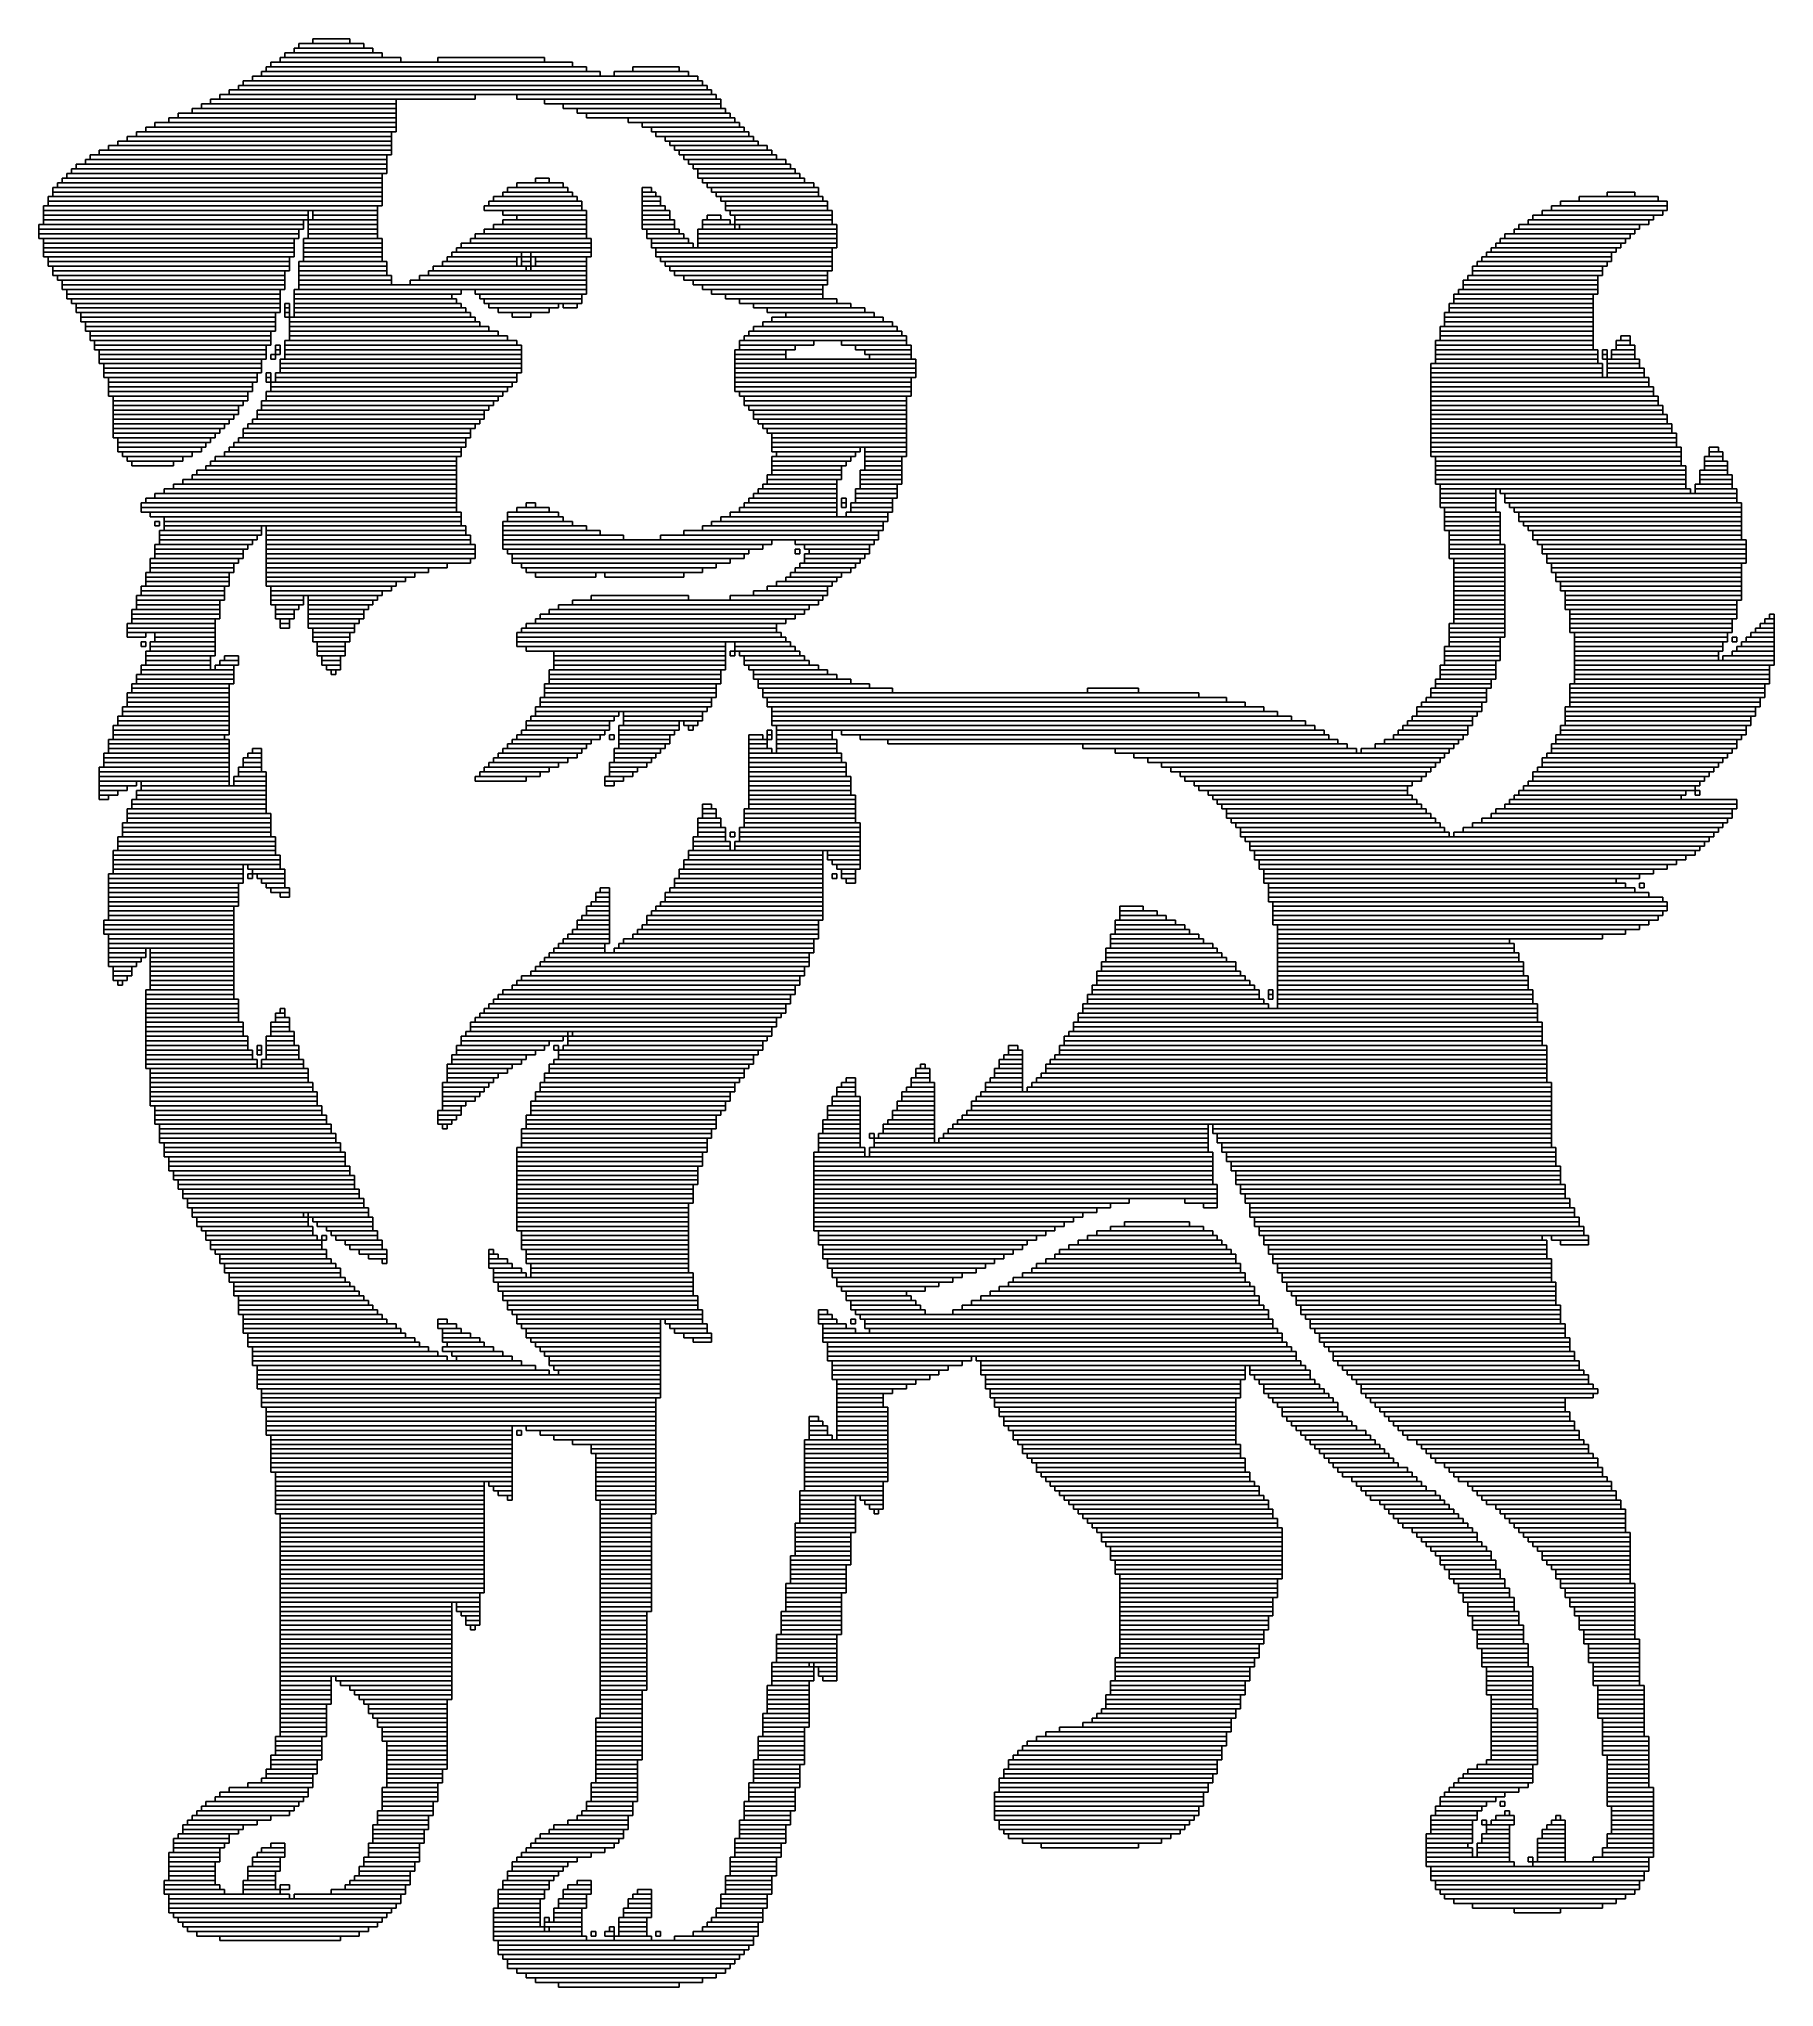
# Model space of a CAD drawing. Extents: x 325 to 699, y 302 to 722.
import ezdxf

# ---------------------------------------------------------------- set-up
doc = ezdxf.new("R2010")
doc.units = 0

msp = doc.modelspace()

# ---------------------------------------------------------------- linework, layer by layer
for p, q in [((378, 719), (399, 719)), ((378, 718), (378, 719)), ((380, 720), (397, 720)), ((380, 719), (380, 720)), ((397, 719), (380, 719)), ((381, 721), (395, 721)), ((381, 720), (381, 721)), ((395, 720), (381, 720)), ((384, 722), (392, 722)), ((384, 721), (384, 722)), ((392, 721), (384, 721)), ((392, 722), (392, 721)), ((395, 721), (395, 720)), ((397, 720), (397, 719)), ((399, 719), (399, 718)), ((371, 714), (467, 714)), ((371, 713), (371, 714)), ((373, 715), (446, 715)), ((373, 714), (373, 715)), ((446, 714), (373, 714)), ((374, 716), (443, 716)), ((374, 715), (374, 716)), ((443, 715), (374, 715)), ((375, 717), (440, 717)), ((375, 716), (375, 717)), ((440, 716), (375, 716)), ((377, 718), (403, 718)), ((377, 717), (377, 718)), ((403, 717), (377, 717)), ((399, 718), (378, 718)), ((403, 718), (403, 717)), ((411, 718), (434, 718)), ((411, 717), (411, 718)), ((434, 717), (411, 717)), ((434, 718), (434, 717)), ((440, 717), (440, 716)), ((443, 716), (443, 715)), ((446, 715), (446, 714)), ((449, 715), (465, 715)), ((449, 714), (449, 715)), ((465, 714), (449, 714)), ((453, 716), (463, 716)), ((453, 715), (453, 716)), ((463, 715), (453, 715)), ((463, 716), (463, 715)), ((465, 715), (465, 714)), ((467, 714), (467, 713)), ((364, 710), (419, 710)), ((364, 709), (364, 710)), ((366, 711), (470, 711)), ((366, 710), (366, 711)), ((470, 710), (366, 710)), ((368, 712), (469, 712)), ((368, 711), (368, 712)), ((469, 711), (368, 711)), ((369, 713), (468, 713)), ((369, 712), (369, 713)), ((468, 712), (369, 712)), ((467, 713), (371, 713)), ((419, 710), (419, 709)), ((428, 710), (471, 710)), ((428, 709), (428, 710)), ((468, 713), (468, 712)), ((469, 712), (469, 711)), ((470, 711), (470, 710)), ((471, 710), (471, 709)), ((355, 706), (402, 706)), ((355, 705), (355, 706)), ((358, 707), (402, 707)), ((358, 706), (358, 707)), ((402, 706), (358, 706)), ((360, 708), (402, 708)), ((360, 707), (360, 708)), ((402, 707), (360, 707)), ((362, 709), (402, 709)), ((362, 708), (362, 709)), ((402, 708), (362, 708)), ((419, 709), (364, 709)), ((402, 709), (402, 708)), ((402, 708), (402, 707)), ((402, 707), (402, 706)), ((402, 706), (402, 705)), ((471, 709), (428, 709)), ((434, 709), (472, 709)), ((434, 708), (434, 709)), ((472, 708), (434, 708)), ((438, 708), (472, 708)), ((438, 707), (438, 708)), ((472, 707), (438, 707)), ((441, 707), (473, 707)), ((441, 706), (441, 707)), ((473, 706), (441, 706)), ((443, 706), (474, 706)), ((443, 705), (443, 706)), ((472, 709), (472, 708)), ((472, 708), (472, 707)), ((473, 707), (473, 706)), ((474, 706), (474, 705)), ((346, 702), (401, 702)), ((346, 701), (346, 702)), ((348, 703), (402, 703)), ((348, 702), (348, 703)), ((402, 702), (348, 702)), ((350, 704), (402, 704)), ((350, 703), (350, 704)), ((402, 703), (350, 703)), ((353, 705), (402, 705)), ((353, 704), (353, 705)), ((402, 704), (353, 704)), ((402, 705), (355, 705)), ((401, 702), (401, 701)), ((402, 705), (402, 704)), ((402, 704), (402, 703)), ((402, 703), (402, 702)), ((474, 705), (443, 705)), ((452, 705), (475, 705)), ((452, 704), (452, 705)), ((475, 704), (452, 704)), ((455, 704), (476, 704)), ((455, 703), (455, 704)), ((476, 703), (455, 703)), ((457, 703), (477, 703)), ((457, 702), (457, 703)), ((477, 702), (457, 702)), ((458, 702), (478, 702)), ((458, 701), (458, 702)), ((475, 705), (475, 704)), ((476, 704), (476, 703)), ((477, 703), (477, 702)), ((478, 702), (478, 701)), ((338, 698), (401, 698)), ((338, 697), (338, 698)), ((340, 699), (401, 699)), ((340, 698), (340, 699)), ((401, 698), (340, 698)), ((342, 700), (401, 700)), ((342, 699), (342, 700)), ((401, 699), (342, 699)), ((344, 701), (401, 701)), ((344, 700), (344, 701)), ((401, 700), (344, 700)), ((401, 701), (346, 701)), ((401, 701), (401, 700)), ((401, 700), (401, 699)), ((401, 699), (401, 698)), ((401, 698), (401, 697)), ((478, 701), (458, 701)), ((460, 701), (479, 701)), ((460, 700), (460, 701)), ((479, 700), (460, 700)), ((461, 700), (480, 700)), ((461, 699), (461, 700)), ((480, 699), (461, 699)), ((462, 699), (482, 699)), ((462, 698), (462, 699)), ((482, 698), (462, 698)), ((463, 698), (483, 698)), ((463, 697), (463, 698)), ((479, 701), (479, 700)), ((480, 700), (480, 699)), ((482, 699), (482, 698)), ((483, 698), (483, 697)), ((331, 693), (399, 693)), ((331, 692), (331, 693)), ((332, 694), (400, 694)), ((332, 693), (332, 694)), ((400, 693), (332, 693)), ((333, 695), (400, 695)), ((333, 694), (333, 695)), ((400, 694), (333, 694)), ((335, 696), (400, 696)), ((335, 695), (335, 696)), ((400, 695), (335, 695)), ((336, 697), (400, 697)), ((336, 696), (336, 697)), ((400, 696), (336, 696)), ((401, 697), (338, 697)), ((399, 693), (399, 692)), ((400, 697), (400, 696)), ((400, 696), (400, 695)), ((400, 695), (400, 694)), ((400, 694), (400, 693)), ((483, 697), (463, 697)), ((464, 697), (484, 697)), ((464, 696), (464, 697)), ((484, 696), (464, 696)), ((465, 696), (486, 696)), ((465, 695), (465, 696)), ((486, 695), (465, 695)), ((466, 695), (487, 695)), ((466, 694), (466, 695)), ((487, 694), (466, 694)), ((467, 694), (488, 694)), ((467, 693), (467, 694)), ((488, 693), (467, 693)), ((467, 693), (489, 693)), ((467, 692), (467, 693)), ((484, 697), (484, 696)), ((486, 696), (486, 695)), ((487, 695), (487, 694)), ((488, 694), (488, 693)), ((489, 693), (489, 692)), ((328, 690), (399, 690)), ((328, 689), (328, 690)), ((399, 689), (328, 689)), ((328, 689), (399, 689)), ((328, 688), (328, 689)), ((329, 691), (399, 691)), ((329, 690), (329, 691)), ((399, 690), (329, 690)), ((330, 692), (399, 692)), ((330, 691), (330, 692)), ((399, 691), (330, 691)), ((399, 692), (331, 692)), ((399, 692), (399, 691)), ((399, 691), (399, 690)), ((399, 690), (399, 689)), ((399, 689), (399, 688)), ((425, 689), (440, 689)), ((425, 688), (425, 689)), ((426, 690), (439, 690)), ((426, 689), (426, 690)), ((439, 689), (426, 689)), ((428, 691), (438, 691)), ((428, 690), (428, 691)), ((438, 690), (428, 690)), ((432, 692), (435, 692)), ((432, 691), (432, 692)), ((435, 691), (432, 691)), ((435, 692), (435, 691)), ((438, 691), (438, 690)), ((439, 690), (439, 689)), ((440, 689), (440, 688)), ((455, 690), (457, 690)), ((455, 689), (455, 690)), ((457, 689), (455, 689)), ((455, 689), (458, 689)), ((455, 688), (455, 689)), ((457, 690), (457, 689)), ((458, 689), (458, 688)), ((489, 692), (467, 692)), ((468, 692), (490, 692)), ((468, 691), (468, 692)), ((490, 691), (468, 691)), ((469, 691), (492, 691)), ((469, 690), (469, 691)), ((492, 690), (469, 690)), ((470, 690), (493, 690)), ((470, 689), (470, 690)), ((493, 689), (470, 689)), ((471, 689), (493, 689)), ((471, 688), (471, 689)), ((490, 692), (490, 691)), ((492, 691), (492, 690)), ((493, 690), (493, 689)), ((493, 689), (493, 688)), ((663, 689), (669, 689)), ((663, 688), (663, 689)), ((669, 689), (669, 688)), ((326, 686), (398, 686)), ((326, 685), (326, 686)), ((398, 685), (326, 685)), ((326, 685), (383, 685)), ((326, 684), (326, 685)), ((327, 688), (399, 688)), ((327, 687), (327, 688)), ((399, 687), (327, 687)), ((327, 687), (399, 687)), ((327, 686), (327, 687)), ((399, 686), (327, 686)), ((399, 688), (328, 688)), ((383, 685), (383, 684)), ((384, 685), (398, 685)), ((384, 684), (384, 685)), ((398, 686), (398, 685)), ((398, 685), (398, 684)), ((399, 688), (399, 687)), ((399, 687), (399, 686)), ((421, 686), (442, 686)), ((421, 685), (421, 686)), ((442, 685), (421, 685)), ((422, 687), (442, 687)), ((422, 686), (422, 687)), ((442, 686), (422, 686)), ((423, 688), (441, 688)), ((423, 687), (423, 688)), ((441, 687), (423, 687)), ((440, 688), (425, 688)), ((425, 685), (443, 685)), ((425, 684), (425, 685)), ((441, 688), (441, 687)), ((442, 687), (442, 686)), ((442, 686), (442, 685)), ((443, 685), (443, 684)), ((458, 688), (455, 688)), ((455, 688), (459, 688)), ((455, 687), (455, 688)), ((459, 687), (455, 687)), ((455, 687), (459, 687)), ((455, 686), (455, 687)), ((459, 686), (455, 686)), ((455, 686), (460, 686)), ((455, 685), (455, 686)), ((460, 685), (455, 685)), ((455, 685), (461, 685)), ((455, 684), (455, 685)), ((459, 688), (459, 687)), ((459, 687), (459, 686)), ((460, 686), (460, 685)), ((461, 685), (461, 684)), ((493, 688), (471, 688)), ((472, 688), (494, 688)), ((472, 687), (472, 688)), ((494, 687), (472, 687)), ((473, 687), (495, 687)), ((473, 686), (473, 687)), ((495, 686), (473, 686)), ((473, 686), (495, 686)), ((473, 685), (473, 686)), ((495, 685), (473, 685)), ((474, 685), (496, 685)), ((474, 684), (474, 685)), ((494, 688), (494, 687)), ((495, 687), (495, 686)), ((495, 686), (495, 685)), ((496, 685), (496, 684)), ((649, 685), (675, 685)), ((649, 684), (649, 685)), ((651, 686), (676, 686)), ((651, 685), (651, 686)), ((676, 685), (651, 685)), ((653, 687), (676, 687)), ((653, 686), (653, 687)), ((676, 686), (653, 686)), ((657, 688), (674, 688)), ((657, 687), (657, 688)), ((674, 687), (657, 687)), ((669, 688), (663, 688)), ((674, 688), (674, 687)), ((675, 685), (675, 684)), ((676, 687), (676, 686)), ((676, 686), (676, 685)), ((325, 682), (382, 682)), ((325, 681), (325, 682)), ((382, 681), (325, 681)), ((325, 681), (381, 681)), ((325, 680), (325, 681)), ((383, 684), (326, 684)), ((326, 684), (383, 684)), ((326, 683), (326, 684)), ((383, 683), (326, 683)), ((326, 683), (382, 683)), ((326, 682), (326, 683)), ((382, 682), (326, 682)), ((381, 681), (381, 680)), ((382, 683), (382, 682)), ((382, 682), (382, 681)), ((383, 684), (383, 683)), ((383, 683), (398, 683)), ((383, 682), (383, 683)), ((398, 682), (383, 682)), ((383, 682), (398, 682)), ((383, 681), (383, 682)), ((398, 681), (383, 681)), ((383, 681), (398, 681)), ((383, 680), (383, 681)), ((398, 684), (384, 684)), ((384, 684), (398, 684)), ((384, 683), (384, 684)), ((398, 683), (384, 683)), ((398, 684), (398, 683)), ((398, 683), (398, 682)), ((398, 682), (398, 681)), ((398, 681), (398, 680)), ((421, 681), (443, 681)), ((421, 680), (421, 681)), ((423, 682), (443, 682)), ((423, 681), (423, 682)), ((443, 681), (423, 681)), ((443, 684), (425, 684)), ((425, 683), (443, 683)), ((425, 682), (425, 683)), ((443, 682), (425, 682)), ((428, 684), (443, 684)), ((428, 683), (428, 684)), ((443, 683), (428, 683)), ((443, 684), (443, 683)), ((443, 683), (443, 682)), ((443, 682), (443, 681)), ((443, 681), (443, 680)), ((461, 684), (455, 684)), ((455, 684), (461, 684)), ((455, 683), (455, 684)), ((461, 683), (455, 683)), ((455, 683), (462, 683)), ((455, 682), (455, 683)), ((462, 682), (455, 682)), ((455, 682), (462, 682)), ((455, 681), (455, 682)), ((462, 681), (455, 681)), ((456, 681), (463, 681)), ((456, 680), (456, 681)), ((461, 684), (461, 683)), ((462, 683), (462, 682)), ((462, 682), (462, 681)), ((463, 681), (463, 680)), ((467, 681), (497, 681)), ((467, 680), (467, 681)), ((468, 683), (474, 683)), ((468, 682), (468, 683)), ((474, 682), (468, 682)), ((468, 682), (475, 682)), ((468, 681), (468, 682)), ((475, 681), (468, 681)), ((469, 684), (472, 684)), ((469, 683), (469, 684)), ((472, 683), (469, 683)), ((472, 684), (472, 683)), ((496, 684), (474, 684)), ((474, 683), (474, 682)), ((475, 684), (496, 684)), ((475, 683), (475, 684)), ((496, 683), (475, 683)), ((475, 683), (496, 683)), ((475, 682), (475, 683)), ((496, 682), (475, 682)), ((475, 682), (475, 681)), ((476, 682), (497, 682)), ((476, 681), (476, 682)), ((497, 681), (476, 681)), ((496, 684), (496, 683)), ((496, 683), (496, 682)), ((497, 682), (497, 681)), ((497, 681), (497, 680)), ((643, 681), (669, 681)), ((643, 680), (643, 681)), ((644, 682), (670, 682)), ((644, 681), (644, 682)), ((670, 681), (644, 681)), ((646, 683), (672, 683)), ((646, 682), (646, 683)), ((672, 682), (646, 682)), ((647, 684), (673, 684)), ((647, 683), (647, 684)), ((673, 683), (647, 683)), ((675, 684), (649, 684)), ((669, 681), (669, 680)), ((670, 682), (670, 681)), ((672, 683), (672, 682)), ((673, 684), (673, 683)), ((381, 680), (325, 680)), ((325, 680), (381, 680)), ((325, 679), (325, 680)), ((381, 679), (325, 679)), ((326, 679), (380, 679)), ((326, 678), (326, 679)), ((380, 678), (326, 678)), ((326, 678), (380, 678)), ((326, 677), (326, 678)), ((380, 677), (326, 677)), ((326, 677), (380, 677)), ((326, 676), (326, 677)), ((380, 679), (380, 678)), ((380, 678), (380, 677)), ((380, 677), (380, 676)), ((381, 680), (381, 679)), ((382, 679), (399, 679)), ((382, 678), (382, 679)), ((399, 678), (382, 678)), ((382, 678), (399, 678)), ((382, 677), (382, 678)), ((399, 677), (382, 677)), ((382, 677), (399, 677)), ((382, 676), (382, 677)), ((398, 680), (383, 680)), ((383, 680), (398, 680)), ((383, 679), (383, 680)), ((398, 679), (383, 679)), ((398, 680), (398, 679)), ((399, 679), (399, 678)), ((399, 678), (399, 677)), ((399, 677), (399, 676)), ((415, 677), (444, 677)), ((415, 676), (415, 677)), ((416, 678), (444, 678)), ((416, 677), (416, 678)), ((444, 677), (416, 677)), ((418, 679), (444, 679)), ((418, 678), (418, 679)), ((444, 678), (418, 678)), ((419, 680), (443, 680)), ((419, 679), (419, 680)), ((443, 679), (419, 679)), ((443, 680), (421, 680)), ((443, 680), (443, 679)), ((444, 679), (444, 678)), ((444, 678), (444, 677)), ((444, 677), (444, 676)), ((463, 680), (456, 680)), ((456, 680), (464, 680)), ((456, 679), (456, 680)), ((464, 679), (456, 679)), ((457, 679), (465, 679)), ((457, 678), (457, 679)), ((465, 678), (457, 678)), ((457, 678), (466, 678)), ((457, 677), (457, 678)), ((466, 677), (457, 677)), ((458, 677), (496, 677)), ((458, 676), (458, 677)), ((464, 680), (464, 679)), ((465, 679), (465, 678)), ((466, 678), (466, 677)), ((497, 680), (467, 680)), ((467, 680), (497, 680)), ((467, 679), (467, 680)), ((497, 679), (467, 679)), ((467, 679), (497, 679)), ((467, 678), (467, 679)), ((497, 678), (467, 678)), ((467, 678), (497, 678)), ((467, 677), (467, 678)), ((497, 677), (467, 677)), ((496, 677), (496, 676)), ((497, 680), (497, 679)), ((497, 679), (497, 678)), ((497, 678), (497, 677)), ((638, 677), (665, 677)), ((638, 676), (638, 677)), ((639, 678), (666, 678)), ((639, 677), (639, 678)), ((666, 677), (639, 677)), ((640, 679), (667, 679)), ((640, 678), (640, 679)), ((667, 678), (640, 678)), ((641, 680), (668, 680)), ((641, 679), (641, 680)), ((668, 679), (641, 679)), ((669, 680), (643, 680)), ((665, 677), (665, 676)), ((666, 678), (666, 677)), ((667, 679), (667, 678)), ((668, 680), (668, 679)), ((380, 676), (326, 676)), ((326, 676), (380, 676)), ((326, 675), (326, 676)), ((380, 675), (326, 675)), ((327, 675), (379, 675)), ((327, 674), (327, 675)), ((379, 674), (327, 674)), ((327, 674), (379, 674)), ((327, 673), (327, 674)), ((379, 673), (327, 673)), ((328, 673), (379, 673)), ((328, 672), (328, 673)), ((379, 672), (328, 672)), ((328, 672), (378, 672)), ((328, 671), (328, 672)), ((378, 672), (378, 671)), ((379, 675), (379, 674)), ((379, 674), (379, 673)), ((379, 673), (379, 672)), ((380, 676), (380, 675)), ((381, 674), (400, 674)), ((381, 673), (381, 674)), ((400, 673), (381, 673)), ((381, 673), (400, 673)), ((381, 672), (381, 673)), ((400, 672), (381, 672)), ((381, 672), (400, 672)), ((381, 671), (381, 672)), ((399, 676), (382, 676)), ((382, 676), (399, 676)), ((382, 675), (382, 676)), ((399, 675), (382, 675)), ((382, 675), (399, 675)), ((382, 674), (382, 675)), ((399, 674), (382, 674)), ((399, 676), (399, 675)), ((399, 675), (399, 674)), ((400, 674), (400, 673)), ((400, 673), (400, 672)), ((400, 672), (400, 671)), ((409, 672), (443, 672)), ((409, 671), (409, 672)), ((410, 673), (430, 673)), ((410, 672), (410, 673)), ((430, 672), (410, 672)), ((412, 674), (428, 674)), ((412, 673), (412, 674)), ((428, 673), (412, 673)), ((413, 675), (428, 675)), ((413, 674), (413, 675)), ((428, 674), (413, 674)), ((414, 676), (429, 676)), ((414, 675), (414, 676)), ((429, 675), (414, 675)), ((444, 676), (415, 676)), ((428, 675), (428, 674)), ((428, 674), (428, 673)), ((429, 676), (429, 675)), ((429, 675), (431, 675)), ((429, 674), (429, 675)), ((431, 674), (429, 674)), ((429, 674), (431, 674)), ((429, 673), (429, 674)), ((431, 673), (429, 673)), ((430, 673), (430, 672)), ((431, 676), (444, 676)), ((431, 675), (431, 676)), ((444, 675), (431, 675)), ((431, 675), (431, 674)), ((431, 674), (431, 673)), ((431, 673), (443, 673)), ((431, 672), (431, 673)), ((443, 672), (431, 672)), ((432, 675), (443, 675)), ((432, 674), (432, 675)), ((443, 674), (432, 674)), ((432, 674), (443, 674)), ((432, 673), (432, 674)), ((443, 673), (432, 673)), ((443, 675), (443, 674)), ((443, 674), (443, 673)), ((443, 673), (443, 672)), ((443, 672), (443, 671)), ((444, 676), (444, 675)), ((496, 676), (458, 676)), ((458, 676), (496, 676)), ((458, 675), (458, 676)), ((496, 675), (458, 675)), ((459, 675), (496, 675)), ((459, 674), (459, 675)), ((496, 674), (459, 674)), ((460, 674), (496, 674)), ((460, 673), (460, 674)), ((496, 673), (460, 673)), ((461, 673), (496, 673)), ((461, 672), (461, 673)), ((496, 672), (461, 672)), ((462, 672), (495, 672)), ((462, 671), (462, 672)), ((495, 672), (495, 671)), ((496, 676), (496, 675)), ((496, 675), (496, 674)), ((496, 674), (496, 673)), ((496, 673), (496, 672)), ((634, 673), (662, 673)), ((634, 672), (634, 673)), ((662, 672), (634, 672)), ((634, 672), (662, 672)), ((634, 671), (634, 672)), ((635, 674), (663, 674)), ((635, 673), (635, 674)), ((663, 673), (635, 673)), ((636, 675), (664, 675)), ((636, 674), (636, 675)), ((664, 674), (636, 674)), ((637, 676), (664, 676)), ((637, 675), (637, 676)), ((664, 675), (637, 675)), ((665, 676), (638, 676)), ((662, 673), (662, 672)), ((662, 672), (662, 671)), ((663, 674), (663, 673)), ((664, 676), (664, 675)), ((664, 675), (664, 674)), ((378, 671), (328, 671)), ((329, 671), (378, 671)), ((329, 670), (329, 671)), ((378, 670), (329, 670)), ((330, 670), (378, 670)), ((330, 669), (330, 670)), ((378, 669), (330, 669)), ((330, 669), (378, 669)), ((330, 668), (330, 669)), ((378, 668), (330, 668)), ((331, 668), (377, 668)), ((331, 667), (331, 668)), ((377, 668), (377, 667)), ((378, 671), (378, 670)), ((378, 670), (378, 669)), ((378, 669), (378, 668)), ((380, 668), (416, 668)), ((380, 667), (380, 668)), ((400, 671), (381, 671)), ((381, 671), (401, 671)), ((381, 670), (381, 671)), ((401, 670), (381, 670)), ((381, 670), (401, 670)), ((381, 669), (381, 670)), ((401, 669), (381, 669)), ((381, 669), (443, 669)), ((381, 668), (381, 669)), ((443, 668), (381, 668)), ((401, 671), (401, 670)), ((401, 670), (401, 669)), ((405, 670), (443, 670)), ((405, 669), (405, 670)), ((443, 669), (405, 669)), ((407, 671), (443, 671)), ((407, 670), (407, 671)), ((443, 670), (407, 670)), ((443, 671), (409, 671)), ((416, 668), (416, 667)), ((419, 668), (443, 668)), ((419, 667), (419, 668)), ((443, 671), (443, 670)), ((443, 670), (443, 669)), ((443, 669), (443, 668)), ((443, 668), (443, 667)), ((495, 671), (462, 671)), ((464, 671), (495, 671)), ((464, 670), (464, 671)), ((495, 670), (464, 670)), ((466, 670), (495, 670)), ((466, 669), (466, 670)), ((495, 669), (466, 669)), ((468, 669), (494, 669)), ((468, 668), (468, 669)), ((494, 668), (468, 668)), ((470, 668), (494, 668)), ((470, 667), (470, 668)), ((494, 669), (494, 668)), ((494, 668), (494, 667)), ((495, 671), (495, 670)), ((495, 670), (495, 669)), ((631, 668), (661, 668)), ((631, 667), (631, 668)), ((632, 670), (661, 670)), ((632, 669), (632, 670)), ((661, 669), (632, 669)), ((632, 669), (661, 669)), ((632, 668), (632, 669)), ((661, 668), (632, 668)), ((633, 671), (661, 671)), ((633, 670), (633, 671)), ((661, 670), (633, 670)), ((662, 671), (634, 671)), ((661, 671), (661, 670)), ((661, 670), (661, 669)), ((661, 669), (661, 668)), ((661, 668), (661, 667)), ((377, 667), (331, 667)), ((331, 667), (377, 667)), ((331, 666), (331, 667)), ((377, 666), (331, 666)), ((332, 666), (377, 666)), ((332, 665), (332, 666)), ((377, 665), (332, 665)), ((333, 665), (377, 665)), ((333, 664), (333, 665)), ((377, 664), (333, 664)), ((333, 664), (377, 664)), ((333, 663), (333, 664)), ((377, 667), (377, 666)), ((377, 666), (377, 665)), ((377, 665), (377, 664)), ((377, 664), (377, 663)), ((378, 665), (379, 665)), ((378, 664), (378, 665)), ((379, 664), (378, 664)), ((378, 664), (379, 664)), ((378, 663), (378, 664)), ((379, 665), (379, 664)), ((379, 664), (379, 663)), ((416, 667), (380, 667)), ((380, 667), (414, 667)), ((380, 666), (380, 667)), ((414, 666), (380, 666)), ((380, 666), (415, 666)), ((380, 665), (380, 666)), ((415, 665), (380, 665)), ((380, 665), (416, 665)), ((380, 664), (380, 665)), ((416, 664), (380, 664)), ((380, 664), (417, 664)), ((380, 663), (380, 664)), ((414, 667), (414, 666)), ((415, 666), (415, 665)), ((416, 665), (416, 664)), ((417, 664), (417, 663)), ((443, 667), (419, 667)), ((420, 667), (442, 667)), ((420, 666), (420, 667)), ((442, 666), (420, 666)), ((421, 666), (442, 666)), ((421, 665), (421, 666)), ((442, 665), (421, 665)), ((422, 665), (437, 665)), ((422, 664), (422, 665)), ((437, 664), (422, 664)), ((424, 664), (435, 664)), ((424, 663), (424, 664)), ((435, 664), (435, 663)), ((437, 665), (437, 664)), ((438, 665), (441, 665)), ((438, 664), (438, 665)), ((441, 664), (438, 664)), ((441, 665), (441, 664)), ((442, 667), (442, 666)), ((442, 666), (442, 665)), ((494, 667), (470, 667)), ((473, 667), (494, 667)), ((473, 666), (473, 667)), ((494, 666), (473, 666)), ((476, 666), (497, 666)), ((476, 665), (476, 666)), ((497, 665), (476, 665)), ((479, 665), (500, 665)), ((479, 664), (479, 665)), ((500, 664), (479, 664)), ((482, 664), (503, 664)), ((482, 663), (482, 664)), ((494, 667), (494, 666)), ((497, 666), (497, 665)), ((500, 665), (500, 664)), ((503, 664), (503, 663)), ((629, 665), (660, 665)), ((629, 664), (629, 665)), ((660, 664), (629, 664)), ((629, 664), (660, 664)), ((629, 663), (629, 664)), ((630, 667), (660, 667)), ((630, 666), (630, 667)), ((660, 666), (630, 666)), ((630, 666), (660, 666)), ((630, 665), (630, 666)), ((660, 665), (630, 665)), ((661, 667), (631, 667)), ((660, 667), (660, 666)), ((660, 666), (660, 665)), ((660, 665), (660, 664)), ((660, 664), (660, 663)), ((377, 663), (333, 663)), ((334, 663), (376, 663)), ((334, 662), (334, 663)), ((376, 662), (334, 662)), ((334, 662), (376, 662)), ((334, 661), (334, 662)), ((376, 661), (334, 661)), ((335, 661), (376, 661)), ((335, 660), (335, 661)), ((376, 660), (335, 660)), ((335, 660), (376, 660)), ((335, 659), (335, 660)), ((376, 663), (376, 662)), ((376, 662), (376, 661)), ((376, 661), (376, 660)), ((376, 660), (376, 659)), ((379, 663), (378, 663)), ((378, 663), (379, 663)), ((378, 662), (378, 663)), ((379, 662), (378, 662)), ((379, 663), (379, 662)), ((379, 662), (419, 662)), ((379, 661), (379, 662)), ((419, 661), (379, 661)), ((379, 661), (420, 661)), ((379, 660), (379, 661)), ((420, 660), (379, 660)), ((379, 660), (422, 660)), ((379, 659), (379, 660)), ((417, 663), (380, 663)), ((380, 663), (418, 663)), ((380, 662), (380, 663)), ((418, 662), (380, 662)), ((418, 663), (418, 662)), ((419, 662), (419, 661)), ((420, 661), (420, 660)), ((422, 660), (422, 659)), ((435, 663), (424, 663)), ((427, 663), (431, 663)), ((427, 662), (427, 663)), ((431, 662), (427, 662)), ((431, 663), (431, 662)), ((479, 660), (510, 660)), ((479, 659), (479, 660)), ((481, 661), (509, 661)), ((481, 660), (481, 661)), ((509, 660), (481, 660)), ((503, 663), (482, 663)), ((483, 662), (507, 662)), ((483, 661), (483, 662)), ((507, 661), (483, 661)), ((486, 663), (505, 663)), ((486, 662), (486, 663)), ((505, 662), (486, 662)), ((505, 663), (505, 662)), ((507, 662), (507, 661)), ((509, 661), (509, 660)), ((510, 660), (510, 659)), ((627, 660), (660, 660)), ((627, 659), (627, 660)), ((628, 663), (660, 663)), ((628, 662), (628, 663)), ((660, 662), (628, 662)), ((628, 662), (660, 662)), ((628, 661), (628, 662)), ((660, 661), (628, 661)), ((628, 661), (660, 661)), ((628, 660), (628, 661)), ((660, 660), (628, 660)), ((660, 663), (629, 663)), ((660, 663), (660, 662)), ((660, 662), (660, 661)), ((660, 661), (660, 660)), ((660, 660), (660, 659)), ((376, 659), (335, 659)), ((336, 659), (375, 659)), ((336, 658), (336, 659)), ((375, 658), (336, 658)), ((336, 658), (375, 658)), ((336, 657), (336, 658)), ((375, 657), (336, 657)), ((337, 657), (375, 657)), ((337, 656), (337, 657)), ((375, 656), (337, 656)), ((337, 656), (374, 656)), ((337, 655), (337, 656)), ((374, 656), (374, 655)), ((375, 659), (375, 658)), ((375, 658), (375, 657)), ((375, 657), (375, 656)), ((376, 656), (377, 656)), ((376, 655), (376, 656)), ((377, 656), (377, 655)), ((378, 657), (428, 657)), ((378, 656), (378, 657)), ((428, 656), (378, 656)), ((378, 656), (429, 656)), ((378, 655), (378, 656)), ((422, 659), (379, 659)), ((379, 659), (424, 659)), ((379, 658), (379, 659)), ((424, 658), (379, 658)), ((379, 658), (426, 658)), ((379, 657), (379, 658)), ((426, 657), (379, 657)), ((424, 659), (424, 658)), ((426, 658), (426, 657)), ((428, 657), (428, 656)), ((429, 656), (429, 655)), ((476, 657), (492, 657)), ((476, 656), (476, 657)), ((492, 656), (476, 656)), ((476, 656), (488, 656)), ((476, 655), (476, 656)), ((477, 658), (512, 658)), ((477, 657), (477, 658)), ((512, 657), (477, 657)), ((478, 659), (511, 659)), ((478, 658), (478, 659)), ((511, 658), (478, 658)), ((510, 659), (479, 659)), ((488, 656), (488, 655)), ((492, 657), (492, 656)), ((498, 657), (512, 657)), ((498, 656), (498, 657)), ((512, 656), (498, 656)), ((501, 656), (513, 656)), ((501, 655), (501, 656)), ((511, 659), (511, 658)), ((512, 658), (512, 657)), ((512, 657), (512, 656)), ((513, 656), (513, 655)), ((626, 657), (660, 657)), ((626, 656), (626, 657)), ((660, 656), (626, 656)), ((626, 656), (660, 656)), ((626, 655), (626, 656)), ((660, 659), (627, 659)), ((627, 659), (660, 659)), ((627, 658), (627, 659)), ((660, 658), (627, 658)), ((627, 658), (660, 658)), ((627, 657), (627, 658)), ((660, 657), (627, 657)), ((660, 659), (660, 658)), ((660, 658), (660, 657)), ((660, 657), (660, 656)), ((660, 656), (660, 655)), ((665, 657), (668, 657)), ((665, 656), (665, 657)), ((668, 656), (665, 656)), ((665, 656), (669, 656)), ((665, 655), (665, 656)), ((666, 658), (668, 658)), ((666, 657), (666, 658)), ((668, 657), (666, 657)), ((668, 658), (668, 657)), ((668, 657), (668, 656)), ((669, 656), (669, 655)), ((374, 655), (337, 655)), ((338, 655), (374, 655)), ((338, 654), (338, 655)), ((374, 654), (338, 654)), ((338, 654), (374, 654)), ((338, 653), (338, 654)), ((374, 653), (338, 653)), ((338, 653), (373, 653)), ((338, 652), (338, 653)), ((373, 652), (338, 652)), ((339, 652), (373, 652)), ((339, 651), (339, 652)), ((373, 651), (339, 651)), ((339, 651), (373, 651)), ((339, 650), (339, 651)), ((373, 653), (373, 652)), ((373, 652), (373, 651)), ((373, 651), (373, 650)), ((374, 655), (374, 654)), ((374, 654), (374, 653)), ((375, 654), (376, 654)), ((375, 653), (375, 654)), ((376, 653), (375, 653)), ((377, 655), (376, 655)), ((376, 655), (377, 655)), ((376, 654), (376, 655)), ((377, 654), (376, 654)), ((376, 654), (376, 653)), ((377, 655), (377, 654)), ((377, 653), (429, 653)), ((377, 652), (377, 653)), ((429, 652), (377, 652)), ((377, 652), (429, 652)), ((377, 651), (377, 652)), ((429, 651), (377, 651)), ((377, 651), (429, 651)), ((377, 650), (377, 651)), ((429, 655), (378, 655)), ((378, 655), (429, 655)), ((378, 654), (378, 655)), ((429, 654), (378, 654)), ((378, 654), (429, 654)), ((378, 653), (378, 654)), ((429, 653), (378, 653)), ((429, 655), (429, 654)), ((429, 654), (429, 653)), ((429, 653), (429, 652)), ((429, 652), (429, 651)), ((429, 651), (429, 650)), ((475, 655), (486, 655)), ((475, 654), (475, 655)), ((486, 654), (475, 654)), ((475, 654), (486, 654)), ((475, 653), (475, 654)), ((486, 653), (475, 653)), ((475, 653), (514, 653)), ((475, 652), (475, 653)), ((514, 652), (475, 652)), ((475, 652), (514, 652)), ((475, 651), (475, 652)), ((514, 651), (475, 651)), ((475, 651), (514, 651)), ((475, 650), (475, 651)), ((488, 655), (476, 655)), ((486, 655), (486, 654)), ((486, 654), (486, 653)), ((513, 655), (501, 655)), ((503, 655), (513, 655)), ((503, 654), (503, 655)), ((513, 654), (503, 654)), ((504, 654), (513, 654)), ((504, 653), (504, 654)), ((513, 653), (504, 653)), ((513, 655), (513, 654)), ((513, 654), (513, 653)), ((514, 653), (514, 652)), ((514, 652), (514, 651)), ((514, 651), (514, 650)), ((625, 652), (662, 652)), ((625, 651), (625, 652)), ((662, 651), (625, 651)), ((625, 651), (662, 651)), ((625, 650), (625, 651)), ((660, 655), (626, 655)), ((626, 655), (661, 655)), ((626, 654), (626, 655)), ((661, 654), (626, 654)), ((626, 654), (661, 654)), ((626, 653), (626, 654)), ((661, 653), (626, 653)), ((626, 653), (661, 653)), ((626, 652), (626, 653)), ((661, 652), (626, 652)), ((661, 655), (661, 654)), ((661, 654), (661, 653)), ((661, 653), (661, 652)), ((662, 655), (663, 655)), ((662, 654), (662, 655)), ((663, 654), (662, 654)), ((662, 654), (663, 654)), ((662, 653), (662, 654)), ((663, 653), (662, 653)), ((662, 652), (662, 651)), ((662, 651), (662, 650)), ((663, 655), (663, 654)), ((663, 654), (663, 653)), ((663, 653), (670, 653)), ((663, 652), (663, 653)), ((670, 652), (663, 652)), ((663, 652), (670, 652)), ((663, 651), (663, 652)), ((670, 651), (663, 651)), ((663, 651), (671, 651)), ((663, 650), (663, 651)), ((664, 655), (669, 655)), ((664, 654), (664, 655)), ((669, 654), (664, 654)), ((664, 654), (669, 654)), ((664, 653), (664, 654)), ((669, 653), (664, 653)), ((669, 655), (665, 655)), ((669, 655), (669, 654)), ((669, 654), (669, 653)), ((670, 653), (670, 652)), ((670, 652), (670, 651)), ((671, 651), (671, 650)), ((373, 650), (339, 650)), ((339, 650), (372, 650)), ((339, 649), (339, 650)), ((372, 649), (339, 649)), ((340, 649), (372, 649)), ((340, 648), (340, 649)), ((372, 648), (340, 648)), ((340, 648), (371, 648)), ((340, 647), (340, 648)), ((371, 647), (340, 647)), ((340, 647), (371, 647)), ((340, 646), (340, 647)), ((371, 648), (371, 647)), ((371, 647), (371, 646)), ((372, 650), (372, 649)), ((372, 649), (372, 648)), ((374, 650), (375, 650)), ((374, 649), (374, 650)), ((375, 649), (374, 649)), ((374, 649), (375, 649)), ((374, 648), (374, 649)), ((375, 648), (374, 648)), ((375, 650), (375, 649)), ((375, 649), (375, 648)), ((375, 648), (427, 648)), ((375, 647), (375, 648)), ((427, 647), (375, 647)), ((375, 647), (426, 647)), ((375, 646), (375, 647)), ((376, 650), (428, 650)), ((376, 649), (376, 650)), ((428, 649), (376, 649)), ((376, 649), (428, 649)), ((376, 648), (376, 649)), ((428, 648), (376, 648)), ((429, 650), (377, 650)), ((426, 647), (426, 646)), ((427, 648), (427, 647)), ((428, 650), (428, 649)), ((428, 649), (428, 648)), ((514, 650), (475, 650)), ((475, 650), (514, 650)), ((475, 649), (475, 650)), ((514, 649), (475, 649)), ((475, 649), (513, 649)), ((475, 648), (475, 649)), ((513, 648), (475, 648)), ((475, 648), (513, 648)), ((475, 647), (475, 648)), ((513, 647), (475, 647)), ((475, 647), (513, 647)), ((475, 646), (475, 647)), ((513, 649), (513, 648)), ((513, 648), (513, 647)), ((513, 647), (513, 646)), ((514, 650), (514, 649)), ((662, 650), (625, 650)), ((625, 650), (662, 650)), ((625, 649), (625, 650)), ((662, 649), (625, 649)), ((625, 649), (672, 649)), ((625, 648), (625, 649)), ((672, 648), (625, 648)), ((625, 648), (672, 648)), ((625, 647), (625, 648)), ((672, 647), (625, 647)), ((625, 647), (673, 647)), ((625, 646), (625, 647)), ((662, 650), (662, 649)), ((671, 650), (663, 650)), ((663, 650), (671, 650)), ((663, 649), (663, 650)), ((671, 649), (663, 649)), ((671, 650), (671, 649)), ((672, 649), (672, 648)), ((672, 648), (672, 647)), ((673, 647), (673, 646)), ((371, 646), (340, 646)), ((340, 646), (370, 646)), ((340, 645), (340, 646)), ((370, 645), (340, 645)), ((341, 645), (370, 645)), ((341, 644), (341, 645)), ((370, 644), (341, 644)), ((341, 644), (369, 644)), ((341, 643), (341, 644)), ((369, 643), (341, 643)), ((341, 643), (368, 643)), ((341, 642), (341, 643)), ((368, 643), (368, 642)), ((369, 644), (369, 643)), ((370, 646), (370, 645)), ((370, 645), (370, 644)), ((373, 644), (423, 644)), ((373, 643), (373, 644)), ((423, 643), (373, 643)), ((373, 643), (422, 643)), ((373, 642), (373, 643)), ((374, 646), (425, 646)), ((374, 645), (374, 646)), ((425, 645), (374, 645)), ((374, 645), (424, 645)), ((374, 644), (374, 645)), ((424, 644), (374, 644)), ((426, 646), (375, 646)), ((422, 643), (422, 642)), ((423, 644), (423, 643)), ((424, 645), (424, 644)), ((425, 646), (425, 645)), ((513, 646), (475, 646)), ((476, 646), (513, 646)), ((476, 645), (476, 646)), ((513, 645), (476, 645)), ((477, 645), (512, 645)), ((477, 644), (477, 645)), ((512, 644), (477, 644)), ((477, 644), (512, 644)), ((477, 643), (477, 644)), ((512, 643), (477, 643)), ((478, 643), (512, 643)), ((478, 642), (478, 643)), ((512, 645), (512, 644)), ((512, 644), (512, 643)), ((512, 643), (512, 642)), ((513, 646), (513, 645)), ((673, 646), (625, 646)), ((625, 646), (673, 646)), ((625, 645), (625, 646)), ((673, 645), (625, 645)), ((625, 645), (674, 645)), ((625, 644), (625, 645)), ((674, 644), (625, 644)), ((625, 644), (674, 644)), ((625, 643), (625, 644)), ((674, 643), (625, 643)), ((625, 643), (675, 643)), ((625, 642), (625, 643)), ((673, 646), (673, 645)), ((674, 645), (674, 644)), ((674, 644), (674, 643)), ((675, 643), (675, 642)), ((368, 642), (341, 642)), ((341, 642), (368, 642)), ((341, 641), (341, 642)), ((368, 641), (341, 641)), ((341, 641), (367, 641)), ((341, 640), (341, 641)), ((367, 640), (341, 640)), ((341, 640), (366, 640)), ((341, 639), (341, 640)), ((366, 639), (341, 639)), ((341, 639), (365, 639)), ((341, 638), (341, 639)), ((365, 639), (365, 638)), ((366, 640), (366, 639)), ((367, 641), (367, 640)), ((368, 642), (368, 641)), ((370, 639), (419, 639)), ((370, 638), (370, 639)), ((371, 640), (420, 640)), ((371, 639), (371, 640)), ((420, 639), (371, 639)), ((372, 642), (421, 642)), ((372, 641), (372, 642)), ((421, 641), (372, 641)), ((372, 641), (421, 641)), ((372, 640), (372, 641)), ((421, 640), (372, 640)), ((422, 642), (373, 642)), ((419, 639), (419, 638)), ((420, 640), (420, 639)), ((421, 642), (421, 641)), ((421, 641), (421, 640)), ((512, 642), (478, 642)), ((479, 642), (512, 642)), ((479, 641), (479, 642)), ((512, 641), (479, 641)), ((479, 641), (512, 641)), ((479, 640), (479, 641)), ((512, 640), (479, 640)), ((480, 640), (512, 640)), ((480, 639), (480, 640)), ((512, 639), (480, 639)), ((481, 639), (512, 639)), ((481, 638), (481, 639)), ((512, 642), (512, 641)), ((512, 641), (512, 640)), ((512, 640), (512, 639)), ((512, 639), (512, 638)), ((675, 642), (625, 642)), ((625, 642), (675, 642)), ((625, 641), (625, 642)), ((675, 641), (625, 641)), ((625, 641), (676, 641)), ((625, 640), (625, 641)), ((676, 640), (625, 640)), ((625, 640), (676, 640)), ((625, 639), (625, 640)), ((676, 639), (625, 639)), ((625, 639), (677, 639)), ((625, 638), (625, 639)), ((675, 642), (675, 641)), ((676, 641), (676, 640)), ((676, 640), (676, 639)), ((677, 639), (677, 638)), ((365, 638), (341, 638)), ((341, 638), (364, 638)), ((341, 637), (341, 638)), ((364, 637), (341, 637)), ((341, 637), (363, 637)), ((341, 636), (341, 637)), ((363, 636), (341, 636)), ((342, 636), (362, 636)), ((342, 635), (342, 636)), ((362, 635), (342, 635)), ((342, 635), (361, 635)), ((342, 634), (342, 635)), ((361, 635), (361, 634)), ((362, 636), (362, 635)), ((363, 637), (363, 636)), ((364, 638), (364, 637)), ((367, 635), (417, 635)), ((367, 634), (367, 635)), ((368, 636), (417, 636)), ((368, 635), (368, 636)), ((417, 635), (368, 635)), ((369, 638), (418, 638)), ((369, 637), (369, 638)), ((418, 637), (369, 637)), ((369, 637), (418, 637)), ((369, 636), (369, 637)), ((418, 636), (369, 636)), ((419, 638), (370, 638)), ((417, 636), (417, 635)), ((417, 635), (417, 634)), ((418, 638), (418, 637)), ((418, 637), (418, 636)), ((512, 638), (481, 638)), ((482, 638), (512, 638)), ((482, 637), (482, 638)), ((512, 637), (482, 637)), ((483, 637), (512, 637)), ((483, 636), (483, 637)), ((512, 636), (483, 636)), ((483, 636), (512, 636)), ((483, 635), (483, 636)), ((512, 635), (483, 635)), ((483, 635), (512, 635)), ((483, 634), (483, 635)), ((512, 638), (512, 637)), ((512, 637), (512, 636)), ((512, 636), (512, 635)), ((512, 635), (512, 634)), ((677, 638), (625, 638)), ((625, 638), (677, 638)), ((625, 637), (625, 638)), ((677, 637), (625, 637)), ((625, 637), (678, 637)), ((625, 636), (625, 637)), ((678, 636), (625, 636)), ((625, 636), (678, 636)), ((625, 635), (625, 636)), ((678, 635), (625, 635)), ((625, 635), (678, 635)), ((625, 634), (625, 635)), ((677, 638), (677, 637)), ((678, 637), (678, 636)), ((678, 636), (678, 635)), ((678, 635), (678, 634)), ((361, 634), (342, 634)), ((342, 634), (360, 634)), ((342, 633), (342, 634)), ((360, 633), (342, 633)), ((343, 633), (358, 633)), ((343, 632), (343, 633)), ((358, 632), (343, 632)), ((344, 632), (356, 632)), ((344, 631), (344, 632)), ((356, 631), (344, 631)), ((345, 631), (354, 631)), ((345, 630), (345, 631)), ((354, 630), (345, 630)), ((354, 631), (354, 630)), ((356, 632), (356, 631)), ((358, 633), (358, 632)), ((360, 634), (360, 633)), ((361, 630), (415, 630)), ((361, 629), (361, 630)), ((362, 631), (415, 631)), ((362, 630), (362, 631)), ((415, 630), (362, 630)), ((363, 632), (415, 632)), ((363, 631), (363, 632)), ((415, 631), (363, 631)), ((365, 633), (416, 633)), ((365, 632), (365, 633)), ((416, 632), (365, 632)), ((366, 634), (416, 634)), ((366, 633), (366, 634)), ((416, 633), (366, 633)), ((417, 634), (367, 634)), ((415, 632), (415, 631)), ((415, 631), (415, 630)), ((415, 630), (415, 629)), ((416, 634), (416, 633)), ((416, 633), (416, 632)), ((512, 634), (483, 634)), ((483, 634), (502, 634)), ((483, 633), (483, 634)), ((502, 633), (483, 633)), ((483, 632), (500, 632)), ((483, 631), (483, 632)), ((500, 631), (483, 631)), ((483, 631), (499, 631)), ((483, 630), (483, 631)), ((499, 630), (483, 630)), ((483, 630), (498, 630)), ((483, 629), (483, 630)), ((484, 633), (501, 633)), ((484, 632), (484, 633)), ((501, 632), (484, 632)), ((498, 630), (498, 629)), ((499, 631), (499, 630)), ((500, 632), (500, 631)), ((501, 633), (501, 632)), ((502, 634), (502, 633)), ((503, 634), (512, 634)), ((503, 633), (503, 634)), ((512, 633), (503, 633)), ((503, 633), (512, 633)), ((503, 632), (503, 633)), ((512, 632), (503, 632)), ((503, 632), (511, 632)), ((503, 631), (503, 632)), ((511, 631), (503, 631)), ((503, 631), (511, 631)), ((503, 630), (503, 631)), ((511, 630), (503, 630)), ((503, 630), (511, 630)), ((503, 629), (503, 630)), ((511, 632), (511, 631)), ((511, 631), (511, 630)), ((511, 630), (511, 629)), ((512, 634), (512, 633)), ((512, 633), (512, 632)), ((678, 634), (625, 634)), ((625, 634), (679, 634)), ((625, 633), (625, 634)), ((679, 633), (625, 633)), ((625, 633), (679, 633)), ((625, 632), (625, 633)), ((679, 632), (625, 632)), ((626, 632), (679, 632)), ((626, 631), (626, 632)), ((679, 631), (626, 631)), ((626, 631), (679, 631)), ((626, 630), (626, 631)), ((679, 630), (626, 630)), ((626, 630), (680, 630)), ((626, 629), (626, 630)), ((679, 634), (679, 633)), ((679, 633), (679, 632)), ((679, 632), (679, 631)), ((679, 631), (679, 630)), ((680, 630), (680, 629)), ((684, 632), (688, 632)), ((684, 631), (684, 632)), ((688, 631), (684, 631)), ((684, 631), (689, 631)), ((684, 630), (684, 631)), ((689, 630), (684, 630)), ((684, 630), (689, 630)), ((684, 629), (684, 630)), ((685, 634), (687, 634)), ((685, 633), (685, 634)), ((687, 633), (685, 633)), ((685, 633), (688, 633)), ((685, 632), (685, 633)), ((688, 632), (685, 632)), ((687, 634), (687, 633)), ((688, 633), (688, 632)), ((688, 632), (688, 631)), ((689, 631), (689, 630)), ((689, 630), (689, 629)), ((354, 626), (415, 626)), ((354, 625), (354, 626)), ((356, 627), (415, 627)), ((356, 626), (356, 627)), ((415, 626), (356, 626)), ((358, 628), (415, 628)), ((358, 627), (358, 628)), ((415, 627), (358, 627)), ((359, 629), (415, 629)), ((359, 628), (359, 629)), ((415, 628), (359, 628)), ((415, 629), (361, 629)), ((415, 629), (415, 628)), ((415, 628), (415, 627)), ((415, 627), (415, 626)), ((415, 626), (415, 625)), ((481, 626), (497, 626)), ((481, 625), (481, 626)), ((482, 628), (498, 628)), ((482, 627), (482, 628)), ((498, 627), (482, 627)), ((482, 627), (497, 627)), ((482, 626), (482, 627)), ((497, 626), (482, 626)), ((498, 629), (483, 629)), ((483, 629), (498, 629)), ((483, 628), (483, 629)), ((498, 628), (483, 628)), ((497, 627), (497, 626)), ((497, 626), (497, 625)), ((498, 629), (498, 628)), ((498, 628), (498, 627)), ((502, 629), (511, 629)), ((502, 628), (502, 629)), ((511, 628), (502, 628)), ((502, 628), (511, 628)), ((502, 627), (502, 628)), ((511, 627), (502, 627)), ((502, 627), (511, 627)), ((502, 626), (502, 627)), ((511, 626), (502, 626)), ((502, 626), (510, 626)), ((502, 625), (502, 626)), ((511, 629), (503, 629)), ((510, 626), (510, 625)), ((511, 629), (511, 628)), ((511, 628), (511, 627)), ((511, 627), (511, 626)), ((680, 629), (626, 629)), ((626, 629), (680, 629)), ((626, 628), (626, 629)), ((680, 628), (626, 628)), ((626, 628), (680, 628)), ((626, 627), (626, 628)), ((680, 627), (626, 627)), ((626, 627), (680, 627)), ((626, 626), (626, 627)), ((680, 626), (626, 626)), ((627, 626), (680, 626)), ((627, 625), (627, 626)), ((680, 629), (680, 628)), ((680, 628), (680, 627)), ((680, 627), (680, 626)), ((680, 626), (680, 625)), ((682, 626), (690, 626)), ((682, 625), (682, 626)), ((683, 629), (689, 629)), ((683, 628), (683, 629)), ((689, 628), (683, 628)), ((683, 628), (690, 628)), ((683, 627), (683, 628)), ((690, 627), (683, 627)), ((683, 627), (690, 627)), ((683, 626), (683, 627)), ((690, 626), (683, 626)), ((689, 629), (684, 629)), ((689, 629), (689, 628)), ((690, 628), (690, 627)), ((690, 627), (690, 626)), ((690, 626), (690, 625)), ((347, 622), (415, 622)), ((347, 621), (347, 622)), ((348, 623), (415, 623)), ((348, 622), (348, 623)), ((415, 622), (348, 622)), ((350, 624), (415, 624)), ((350, 623), (350, 624)), ((415, 623), (350, 623)), ((352, 625), (415, 625)), ((352, 624), (352, 625)), ((415, 624), (352, 624)), ((415, 625), (354, 625)), ((415, 625), (415, 624)), ((415, 624), (415, 623)), ((415, 623), (415, 622)), ((415, 622), (415, 621)), ((430, 622), (432, 622)), ((430, 621), (430, 622)), ((432, 622), (432, 621)), ((477, 622), (497, 622)), ((477, 621), (477, 622)), ((478, 623), (497, 623)), ((478, 622), (478, 623)), ((497, 622), (478, 622)), ((479, 624), (497, 624)), ((479, 623), (479, 624)), ((497, 623), (479, 623)), ((480, 625), (497, 625)), ((480, 624), (480, 625)), ((497, 624), (480, 624)), ((497, 625), (481, 625)), ((497, 625), (497, 624)), ((497, 624), (497, 623)), ((497, 623), (497, 622)), ((497, 622), (497, 621)), ((498, 623), (499, 623)), ((498, 622), (498, 623)), ((499, 622), (498, 622)), ((498, 622), (499, 622)), ((498, 621), (498, 622)), ((499, 623), (499, 622)), ((499, 622), (499, 621)), ((500, 622), (509, 622)), ((500, 621), (500, 622)), ((501, 625), (510, 625)), ((501, 624), (501, 625)), ((510, 624), (501, 624)), ((501, 624), (510, 624)), ((501, 623), (501, 624)), ((510, 623), (501, 623)), ((501, 623), (509, 623)), ((501, 622), (501, 623)), ((509, 622), (501, 622)), ((510, 625), (502, 625)), ((509, 623), (509, 622)), ((509, 622), (509, 621)), ((510, 625), (510, 624)), ((510, 624), (510, 623)), ((680, 625), (627, 625)), ((627, 625), (639, 625)), ((627, 624), (627, 625)), ((639, 624), (627, 624)), ((627, 624), (639, 624)), ((627, 623), (627, 624)), ((639, 623), (627, 623)), ((627, 623), (639, 623)), ((627, 622), (627, 623)), ((639, 622), (627, 622)), ((627, 622), (639, 622)), ((627, 621), (627, 622)), ((639, 625), (639, 624)), ((639, 624), (639, 623)), ((639, 623), (639, 622)), ((639, 622), (639, 621)), ((640, 625), (681, 625)), ((640, 624), (640, 625)), ((681, 624), (640, 624)), ((641, 624), (691, 624)), ((641, 623), (641, 624)), ((691, 623), (641, 623)), ((641, 623), (691, 623)), ((641, 622), (641, 623)), ((691, 622), (641, 622)), ((642, 622), (692, 622)), ((642, 621), (642, 622)), ((681, 625), (681, 624)), ((690, 625), (682, 625)), ((682, 625), (691, 625)), ((682, 624), (682, 625)), ((691, 624), (682, 624)), ((691, 625), (691, 624)), ((691, 624), (691, 623)), ((691, 623), (691, 622)), ((692, 622), (692, 621)), ((415, 621), (347, 621)), ((347, 621), (415, 621)), ((347, 620), (347, 621)), ((415, 620), (347, 620)), ((349, 620), (416, 620)), ((349, 619), (349, 620)), ((416, 619), (349, 619)), ((350, 618), (351, 618)), ((350, 617), (350, 618)), ((351, 618), (351, 617)), ((352, 619), (416, 619)), ((352, 618), (352, 619)), ((416, 618), (352, 618)), ((352, 618), (416, 618)), ((352, 617), (352, 618)), ((415, 621), (415, 620)), ((416, 620), (416, 619)), ((416, 619), (416, 618)), ((416, 618), (416, 617)), ((425, 618), (440, 618)), ((425, 617), (425, 618)), ((426, 620), (437, 620)), ((426, 619), (426, 620)), ((437, 619), (426, 619)), ((426, 619), (438, 619)), ((426, 618), (426, 619)), ((438, 618), (426, 618)), ((428, 621), (435, 621)), ((428, 620), (428, 621)), ((435, 620), (428, 620)), ((432, 621), (430, 621)), ((435, 621), (435, 620)), ((437, 620), (437, 619)), ((438, 619), (438, 618)), ((440, 618), (440, 617)), ((470, 618), (507, 618)), ((470, 617), (470, 618)), ((472, 619), (508, 619)), ((472, 618), (472, 619)), ((508, 618), (472, 618)), ((474, 620), (497, 620)), ((474, 619), (474, 620)), ((497, 619), (474, 619)), ((476, 621), (497, 621)), ((476, 620), (476, 621)), ((497, 620), (476, 620)), ((497, 621), (477, 621)), ((497, 621), (497, 620)), ((497, 620), (497, 619)), ((499, 621), (498, 621)), ((499, 620), (508, 620)), ((499, 619), (499, 620)), ((508, 619), (499, 619)), ((509, 621), (500, 621)), ((500, 621), (509, 621)), ((500, 620), (500, 621)), ((509, 620), (500, 620)), ((507, 618), (507, 617)), ((508, 620), (508, 619)), ((508, 619), (508, 618)), ((509, 621), (509, 620)), ((639, 621), (627, 621)), ((628, 621), (639, 621)), ((628, 620), (628, 621)), ((639, 620), (628, 620)), ((628, 620), (640, 620)), ((628, 619), (628, 620)), ((640, 619), (628, 619)), ((628, 619), (640, 619)), ((628, 618), (628, 619)), ((640, 618), (628, 618)), ((628, 618), (640, 618)), ((628, 617), (628, 618)), ((639, 621), (639, 620)), ((640, 620), (640, 619)), ((640, 619), (640, 618)), ((640, 618), (640, 617)), ((692, 621), (642, 621)), ((643, 621), (692, 621)), ((643, 620), (643, 621)), ((692, 620), (643, 620)), ((644, 620), (692, 620)), ((644, 619), (644, 620)), ((692, 619), (644, 619)), ((644, 619), (692, 619)), ((644, 618), (644, 619)), ((692, 618), (644, 618)), ((645, 618), (692, 618)), ((645, 617), (645, 618)), ((692, 621), (692, 620)), ((692, 620), (692, 619)), ((692, 619), (692, 618)), ((692, 618), (692, 617)), ((351, 617), (350, 617)), ((351, 616), (373, 616)), ((351, 615), (351, 616)), ((373, 615), (351, 615)), ((351, 615), (372, 615)), ((351, 614), (351, 615)), ((372, 614), (351, 614)), ((351, 614), (371, 614)), ((351, 613), (351, 614)), ((416, 617), (352, 617)), ((352, 617), (373, 617)), ((352, 616), (352, 617)), ((373, 616), (352, 616)), ((371, 614), (371, 613)), ((372, 615), (372, 614)), ((373, 617), (373, 616)), ((373, 616), (373, 615)), ((374, 617), (417, 617)), ((374, 616), (374, 617)), ((417, 616), (374, 616)), ((374, 616), (417, 616)), ((374, 615), (374, 616)), ((417, 615), (374, 615)), ((374, 615), (418, 615)), ((374, 614), (374, 615)), ((418, 614), (374, 614)), ((374, 614), (418, 614)), ((374, 613), (374, 614)), ((417, 617), (417, 616)), ((417, 616), (417, 615)), ((418, 615), (418, 614)), ((418, 614), (418, 613)), ((440, 617), (425, 617)), ((425, 617), (443, 617)), ((425, 616), (425, 617)), ((443, 616), (425, 616)), ((425, 616), (446, 616)), ((425, 615), (425, 616)), ((446, 615), (425, 615)), ((425, 615), (451, 615)), ((425, 614), (425, 615)), ((451, 614), (425, 614)), ((425, 614), (483, 614)), ((425, 613), (425, 614)), ((443, 617), (443, 616)), ((446, 616), (446, 615)), ((451, 615), (451, 614)), ((459, 615), (506, 615)), ((459, 614), (459, 615)), ((506, 614), (459, 614)), ((464, 616), (506, 616)), ((464, 615), (464, 616)), ((506, 615), (464, 615)), ((468, 617), (507, 617)), ((468, 616), (468, 617)), ((507, 616), (468, 616)), ((507, 617), (470, 617)), ((483, 614), (483, 613)), ((488, 614), (505, 614)), ((488, 613), (488, 614)), ((505, 614), (505, 613)), ((506, 616), (506, 615)), ((506, 615), (506, 614)), ((507, 617), (507, 616)), ((640, 617), (628, 617)), ((628, 617), (640, 617)), ((628, 616), (628, 617)), ((640, 616), (628, 616)), ((629, 616), (640, 616)), ((629, 615), (629, 616)), ((640, 615), (629, 615)), ((629, 615), (640, 615)), ((629, 614), (629, 615)), ((640, 614), (629, 614)), ((629, 614), (640, 614)), ((629, 613), (629, 614)), ((640, 617), (640, 616)), ((640, 616), (640, 615)), ((640, 615), (640, 614)), ((640, 614), (640, 613)), ((692, 617), (645, 617)), ((646, 617), (692, 617)), ((646, 616), (646, 617)), ((692, 616), (646, 616)), ((647, 616), (692, 616)), ((647, 615), (647, 616)), ((692, 615), (647, 615)), ((647, 615), (692, 615)), ((647, 614), (647, 615)), ((692, 614), (647, 614)), ((648, 614), (693, 614)), ((648, 613), (648, 614)), ((692, 617), (692, 616)), ((692, 616), (692, 615)), ((692, 615), (692, 614)), ((693, 614), (693, 613)), ((349, 610), (368, 610)), ((349, 609), (349, 610)), ((368, 609), (349, 609)), ((349, 609), (367, 609)), ((349, 608), (349, 609)), ((350, 613), (370, 613)), ((350, 612), (350, 613)), ((370, 612), (350, 612)), ((350, 612), (369, 612)), ((350, 611), (350, 612)), ((369, 611), (350, 611)), ((350, 611), (369, 611)), ((350, 610), (350, 611)), ((369, 610), (350, 610)), ((371, 613), (351, 613)), ((367, 609), (367, 608)), ((368, 610), (368, 609)), ((369, 612), (369, 611)), ((369, 611), (369, 610)), ((370, 613), (370, 612)), ((418, 613), (374, 613)), ((374, 613), (419, 613)), ((374, 612), (374, 613)), ((419, 612), (374, 612)), ((374, 612), (419, 612)), ((374, 611), (374, 612)), ((419, 611), (374, 611)), ((374, 611), (419, 611)), ((374, 610), (374, 611)), ((419, 610), (374, 610)), ((374, 610), (418, 610)), ((374, 609), (374, 610)), ((418, 609), (374, 609)), ((374, 609), (413, 609)), ((374, 608), (374, 609)), ((413, 609), (413, 608)), ((418, 610), (418, 609)), ((419, 613), (419, 612)), ((419, 612), (419, 611)), ((419, 611), (419, 610)), ((483, 613), (425, 613)), ((425, 613), (481, 613)), ((425, 612), (425, 613)), ((481, 612), (425, 612)), ((426, 612), (478, 612)), ((426, 611), (426, 612)), ((478, 611), (426, 611)), ((427, 611), (477, 611)), ((427, 610), (427, 611)), ((477, 610), (427, 610)), ((427, 610), (474, 610)), ((427, 609), (427, 610)), ((474, 609), (427, 609)), ((429, 609), (471, 609)), ((429, 608), (429, 609)), ((471, 609), (471, 608)), ((474, 610), (474, 609)), ((477, 611), (477, 610)), ((478, 612), (478, 611)), ((481, 613), (481, 612)), ((505, 613), (488, 613)), ((488, 612), (489, 612)), ((488, 611), (488, 612)), ((489, 611), (488, 611)), ((489, 612), (489, 611)), ((489, 609), (501, 609)), ((489, 608), (489, 609)), ((490, 613), (504, 613)), ((490, 612), (490, 613)), ((504, 612), (490, 612)), ((490, 611), (503, 611)), ((490, 610), (490, 611)), ((503, 610), (490, 610)), ((490, 610), (502, 610)), ((490, 609), (490, 610)), ((502, 609), (490, 609)), ((491, 612), (504, 612)), ((491, 611), (491, 612)), ((504, 611), (491, 611)), ((501, 609), (501, 608)), ((502, 610), (502, 609)), ((503, 611), (503, 610)), ((504, 613), (504, 612)), ((504, 612), (504, 611)), ((640, 613), (629, 613)), ((629, 613), (641, 613)), ((629, 612), (629, 613)), ((641, 612), (629, 612)), ((629, 612), (641, 612)), ((629, 611), (629, 612)), ((641, 611), (629, 611)), ((629, 611), (641, 611)), ((629, 610), (629, 611)), ((641, 610), (629, 610)), ((630, 610), (641, 610)), ((630, 609), (630, 610)), ((641, 609), (630, 609)), ((630, 609), (641, 609)), ((630, 608), (630, 609)), ((641, 613), (641, 612)), ((641, 612), (641, 611)), ((641, 611), (641, 610)), ((641, 610), (641, 609)), ((641, 609), (641, 608)), ((693, 613), (648, 613)), ((649, 613), (693, 613)), ((649, 612), (649, 613)), ((693, 612), (649, 612)), ((649, 612), (693, 612)), ((649, 611), (649, 612)), ((693, 611), (649, 611)), ((650, 611), (693, 611)), ((650, 610), (650, 611)), ((693, 610), (650, 610)), ((650, 610), (693, 610)), ((650, 609), (650, 610)), ((693, 609), (650, 609)), ((651, 609), (692, 609)), ((651, 608), (651, 609)), ((692, 609), (692, 608)), ((693, 613), (693, 612)), ((693, 612), (693, 611)), ((693, 611), (693, 610)), ((693, 610), (693, 609)), ((348, 607), (366, 607)), ((348, 606), (348, 607)), ((366, 606), (348, 606)), ((348, 606), (366, 606)), ((348, 605), (348, 606)), ((366, 605), (348, 605)), ((348, 605), (366, 605)), ((348, 604), (348, 605)), ((367, 608), (349, 608)), ((349, 608), (367, 608)), ((349, 607), (349, 608)), ((367, 607), (349, 607)), ((366, 607), (366, 606)), ((366, 606), (366, 605)), ((366, 605), (366, 604)), ((367, 608), (367, 607)), ((413, 608), (374, 608)), ((374, 608), (409, 608)), ((374, 607), (374, 608)), ((409, 607), (374, 607)), ((374, 607), (406, 607)), ((374, 606), (374, 607)), ((406, 606), (374, 606)), ((374, 606), (404, 606)), ((374, 605), (374, 606)), ((404, 605), (374, 605)), ((374, 605), (402, 605)), ((374, 604), (374, 605)), ((402, 605), (402, 604)), ((404, 606), (404, 605)), ((406, 607), (406, 606)), ((409, 608), (409, 607)), ((471, 608), (429, 608)), ((430, 608), (468, 608)), ((430, 607), (430, 608)), ((468, 607), (430, 607)), ((432, 607), (445, 607)), ((432, 606), (432, 607)), ((445, 606), (432, 606)), ((445, 607), (445, 606)), ((447, 607), (464, 607)), ((447, 606), (447, 607)), ((464, 606), (447, 606)), ((464, 607), (464, 606)), ((468, 608), (468, 607)), ((484, 605), (496, 605)), ((484, 604), (484, 605)), ((486, 606), (497, 606)), ((486, 605), (486, 606)), ((497, 605), (486, 605)), ((487, 607), (498, 607)), ((487, 606), (487, 607)), ((498, 606), (487, 606)), ((488, 608), (500, 608)), ((488, 607), (488, 608)), ((500, 607), (488, 607)), ((501, 608), (489, 608)), ((496, 605), (496, 604)), ((497, 606), (497, 605)), ((498, 607), (498, 606)), ((500, 608), (500, 607)), ((641, 608), (630, 608)), ((630, 608), (641, 608)), ((630, 607), (630, 608)), ((641, 607), (630, 607)), ((630, 607), (641, 607)), ((630, 606), (630, 607)), ((641, 606), (630, 606)), ((630, 606), (641, 606)), ((630, 605), (630, 606)), ((641, 605), (630, 605)), ((630, 605), (641, 605)), ((630, 604), (630, 605)), ((641, 608), (641, 607)), ((641, 607), (641, 606)), ((641, 606), (641, 605)), ((641, 605), (641, 604)), ((692, 608), (651, 608)), ((651, 608), (692, 608)), ((651, 607), (651, 608)), ((692, 607), (651, 607)), ((652, 607), (692, 607)), ((652, 606), (652, 607)), ((692, 606), (652, 606)), ((652, 606), (692, 606)), ((652, 605), (652, 606)), ((692, 605), (652, 605)), ((653, 605), (692, 605)), ((653, 604), (653, 605)), ((692, 608), (692, 607)), ((692, 607), (692, 606)), ((692, 606), (692, 605)), ((692, 605), (692, 604)), ((346, 602), (365, 602)), ((346, 601), (346, 602)), ((365, 601), (346, 601)), ((346, 601), (364, 601)), ((346, 600), (346, 601)), ((347, 604), (365, 604)), ((347, 603), (347, 604)), ((365, 603), (347, 603)), ((347, 603), (365, 603)), ((347, 602), (347, 603)), ((365, 602), (347, 602)), ((366, 604), (348, 604)), ((364, 601), (364, 600)), ((365, 604), (365, 603)), ((365, 603), (365, 602)), ((365, 602), (365, 601)), ((402, 604), (374, 604)), ((375, 604), (401, 604)), ((375, 603), (375, 604)), ((401, 603), (375, 603)), ((375, 603), (399, 603)), ((375, 602), (375, 603)), ((399, 602), (375, 602)), ((375, 602), (382, 602)), ((375, 601), (375, 602)), ((382, 601), (375, 601)), ((375, 601), (382, 601)), ((375, 600), (375, 601)), ((382, 602), (382, 601)), ((382, 601), (382, 600)), ((383, 602), (398, 602)), ((383, 601), (383, 602)), ((398, 601), (383, 601)), ((383, 601), (397, 601)), ((383, 600), (383, 601)), ((397, 601), (397, 600)), ((398, 602), (398, 601)), ((399, 603), (399, 602)), ((401, 604), (401, 603)), ((440, 601), (493, 601)), ((440, 600), (440, 601)), ((444, 602), (465, 602)), ((444, 601), (444, 602)), ((465, 601), (444, 601)), ((465, 602), (465, 601)), ((474, 602), (494, 602)), ((474, 601), (474, 602)), ((494, 601), (474, 601)), ((479, 603), (495, 603)), ((479, 602), (479, 603)), ((495, 602), (479, 602)), ((482, 604), (495, 604)), ((482, 603), (482, 604)), ((495, 603), (482, 603)), ((496, 604), (484, 604)), ((493, 601), (493, 600)), ((494, 602), (494, 601)), ((495, 604), (495, 603)), ((495, 603), (495, 602)), ((641, 604), (630, 604)), ((630, 604), (641, 604)), ((630, 603), (630, 604)), ((641, 603), (630, 603)), ((630, 603), (641, 603)), ((630, 602), (630, 603)), ((641, 602), (630, 602)), ((630, 602), (641, 602)), ((630, 601), (630, 602)), ((641, 601), (630, 601)), ((630, 601), (641, 601)), ((630, 600), (630, 601)), ((641, 604), (641, 603)), ((641, 603), (641, 602)), ((641, 602), (641, 601)), ((641, 601), (641, 600)), ((692, 604), (653, 604)), ((653, 604), (692, 604)), ((653, 603), (653, 604)), ((692, 603), (653, 603)), ((654, 603), (692, 603)), ((654, 602), (654, 603)), ((692, 602), (654, 602)), ((654, 602), (692, 602)), ((654, 601), (654, 602)), ((692, 601), (654, 601)), ((654, 601), (691, 601)), ((654, 600), (654, 601)), ((691, 601), (691, 600)), ((692, 604), (692, 603)), ((692, 603), (692, 602)), ((692, 602), (692, 601)), ((345, 599), (364, 599)), ((345, 598), (345, 599)), ((364, 598), (345, 598)), ((345, 598), (364, 598)), ((345, 597), (345, 598)), ((364, 597), (345, 597)), ((345, 597), (363, 597)), ((345, 596), (345, 597)), ((364, 600), (346, 600)), ((346, 600), (364, 600)), ((346, 599), (346, 600)), ((364, 599), (346, 599)), ((363, 597), (363, 596)), ((364, 600), (364, 599)), ((364, 599), (364, 598)), ((364, 598), (364, 597)), ((382, 600), (375, 600)), ((376, 600), (381, 600)), ((376, 599), (376, 600)), ((381, 599), (376, 599)), ((376, 599), (380, 599)), ((376, 598), (376, 599)), ((380, 598), (376, 598)), ((376, 598), (380, 598)), ((376, 597), (376, 598)), ((380, 597), (376, 597)), ((377, 597), (379, 597)), ((377, 596), (377, 597)), ((379, 597), (379, 596)), ((380, 599), (380, 598)), ((380, 598), (380, 597)), ((381, 600), (381, 599)), ((397, 600), (383, 600)), ((383, 600), (396, 600)), ((383, 599), (383, 600)), ((396, 599), (383, 599)), ((383, 599), (395, 599)), ((383, 598), (383, 599)), ((395, 598), (383, 598)), ((383, 598), (395, 598)), ((383, 597), (383, 598)), ((395, 597), (383, 597)), ((383, 597), (394, 597)), ((383, 596), (383, 597)), ((394, 597), (394, 596)), ((395, 599), (395, 598)), ((395, 598), (395, 597)), ((396, 600), (396, 599)), ((432, 597), (486, 597)), ((432, 596), (432, 597)), ((433, 598), (488, 598)), ((433, 597), (433, 598)), ((488, 597), (433, 597)), ((435, 599), (490, 599)), ((435, 598), (435, 599)), ((490, 598), (435, 598)), ((437, 600), (491, 600)), ((437, 599), (437, 600)), ((491, 599), (437, 599)), ((493, 600), (440, 600)), ((486, 597), (486, 596)), ((488, 598), (488, 597)), ((490, 599), (490, 598)), ((491, 600), (491, 599)), ((641, 600), (630, 600)), ((630, 600), (641, 600)), ((630, 599), (630, 600)), ((641, 599), (630, 599)), ((630, 599), (641, 599)), ((630, 598), (630, 599)), ((641, 598), (630, 598)), ((630, 598), (641, 598)), ((630, 597), (630, 598)), ((641, 597), (630, 597)), ((630, 597), (641, 597)), ((630, 596), (630, 597)), ((641, 600), (641, 599)), ((641, 599), (641, 598)), ((641, 598), (641, 597)), ((641, 597), (641, 596)), ((691, 600), (654, 600)), ((654, 600), (691, 600)), ((654, 599), (654, 600)), ((691, 599), (654, 599)), ((655, 599), (691, 599)), ((655, 598), (655, 599)), ((691, 598), (655, 598)), ((655, 598), (691, 598)), ((655, 597), (655, 598)), ((691, 597), (655, 597)), ((655, 597), (690, 597)), ((655, 596), (655, 597)), ((690, 597), (690, 596)), ((691, 600), (691, 599)), ((691, 599), (691, 598)), ((691, 598), (691, 597)), ((697, 597), (699, 597)), ((697, 596), (697, 597)), ((698, 598), (699, 598)), ((698, 597), (698, 598)), ((699, 597), (698, 597)), ((699, 598), (699, 597)), ((699, 597), (699, 596)), ((344, 596), (363, 596)), ((344, 595), (344, 596)), ((363, 595), (344, 595)), ((344, 595), (363, 595)), ((344, 594), (344, 595)), ((363, 594), (344, 594)), ((344, 594), (348, 594)), ((344, 593), (344, 594)), ((348, 593), (344, 593)), ((363, 596), (345, 596)), ((348, 594), (348, 593)), ((350, 594), (363, 594)), ((350, 593), (350, 594)), ((363, 593), (350, 593)), ((350, 593), (363, 593)), ((350, 592), (350, 593)), ((363, 596), (363, 595)), ((363, 595), (363, 594)), ((363, 594), (363, 593)), ((363, 593), (363, 592)), ((379, 596), (377, 596)), ((377, 596), (379, 596)), ((377, 595), (377, 596)), ((379, 595), (377, 595)), ((379, 596), (379, 595)), ((394, 596), (383, 596)), ((383, 596), (393, 596)), ((383, 595), (383, 596)), ((393, 595), (383, 595)), ((384, 595), (393, 595)), ((384, 594), (384, 595)), ((393, 594), (384, 594)), ((384, 594), (392, 594)), ((384, 593), (384, 594)), ((392, 593), (384, 593)), ((384, 593), (392, 593)), ((384, 592), (384, 593)), ((392, 594), (392, 593)), ((392, 593), (392, 592)), ((393, 596), (393, 595)), ((393, 595), (393, 594)), ((428, 594), (485, 594)), ((428, 593), (428, 594)), ((485, 593), (428, 593)), ((428, 593), (486, 593)), ((428, 592), (428, 593)), ((429, 595), (484, 595)), ((429, 594), (429, 595)), ((484, 594), (429, 594)), ((430, 596), (484, 596)), ((430, 595), (430, 596)), ((484, 595), (430, 595)), ((486, 596), (432, 596)), ((484, 596), (484, 595)), ((484, 595), (484, 594)), ((485, 594), (485, 593)), ((486, 593), (486, 592)), ((629, 596), (641, 596)), ((629, 595), (629, 596)), ((641, 595), (629, 595)), ((629, 595), (641, 595)), ((629, 594), (629, 595)), ((641, 594), (629, 594)), ((629, 594), (641, 594)), ((629, 593), (629, 594)), ((641, 593), (629, 593)), ((629, 593), (640, 593)), ((629, 592), (629, 593)), ((641, 596), (630, 596)), ((640, 593), (640, 592)), ((641, 596), (641, 595)), ((641, 595), (641, 594)), ((641, 594), (641, 593)), ((690, 596), (655, 596)), ((655, 596), (690, 596)), ((655, 595), (655, 596)), ((690, 595), (655, 595)), ((655, 595), (690, 595)), ((655, 594), (655, 595)), ((690, 594), (655, 594)), ((656, 594), (689, 594)), ((656, 593), (656, 594)), ((689, 593), (656, 593)), ((656, 593), (689, 593)), ((656, 592), (656, 593)), ((689, 594), (689, 593)), ((689, 593), (689, 592)), ((690, 596), (690, 595)), ((690, 595), (690, 594)), ((690, 593), (691, 593)), ((690, 592), (690, 593)), ((691, 593), (691, 592)), ((693, 593), (699, 593)), ((693, 592), (693, 593)), ((694, 594), (699, 594)), ((694, 593), (694, 594)), ((699, 593), (694, 593)), ((695, 595), (699, 595)), ((695, 594), (695, 595)), ((699, 594), (695, 594)), ((696, 596), (699, 596)), ((696, 595), (696, 596)), ((699, 595), (696, 595)), ((699, 596), (697, 596)), ((699, 596), (699, 595)), ((699, 595), (699, 594)), ((699, 594), (699, 593)), ((699, 593), (699, 592)), ((347, 592), (348, 592)), ((347, 591), (347, 592)), ((348, 591), (347, 591)), ((348, 592), (348, 591)), ((348, 590), (363, 590)), ((348, 589), (348, 590)), ((363, 589), (348, 589)), ((348, 589), (362, 589)), ((348, 588), (348, 589)), ((362, 588), (348, 588)), ((348, 588), (362, 588)), ((348, 587), (348, 588)), ((349, 592), (363, 592)), ((349, 591), (349, 592)), ((363, 591), (349, 591)), ((349, 591), (363, 591)), ((349, 590), (349, 591)), ((363, 590), (349, 590)), ((363, 592), (350, 592)), ((362, 589), (362, 588)), ((362, 588), (362, 587)), ((363, 592), (363, 591)), ((363, 591), (363, 590)), ((363, 590), (363, 589)), ((364, 588), (368, 588)), ((364, 587), (364, 588)), ((365, 589), (368, 589)), ((365, 588), (365, 589)), ((368, 588), (365, 588)), ((368, 589), (368, 588)), ((368, 588), (368, 587)), ((392, 592), (384, 592)), ((385, 592), (391, 592)), ((385, 591), (385, 592)), ((391, 591), (385, 591)), ((385, 591), (391, 591)), ((385, 590), (385, 591)), ((391, 590), (385, 590)), ((385, 590), (391, 590)), ((385, 589), (385, 590)), ((391, 589), (385, 589)), ((386, 589), (390, 589)), ((386, 588), (386, 589)), ((390, 588), (386, 588)), ((386, 588), (390, 588)), ((386, 587), (386, 588)), ((390, 589), (390, 588)), ((390, 588), (390, 587)), ((391, 592), (391, 591)), ((391, 591), (391, 590)), ((391, 590), (391, 589)), ((486, 592), (428, 592)), ((428, 592), (473, 592)), ((428, 591), (428, 592)), ((473, 591), (428, 591)), ((430, 591), (473, 591)), ((430, 590), (430, 591)), ((473, 590), (430, 590)), ((436, 590), (473, 590)), ((436, 589), (436, 590)), ((473, 589), (436, 589)), ((436, 589), (473, 589)), ((436, 588), (436, 589)), ((473, 588), (436, 588)), ((436, 588), (473, 588)), ((436, 587), (436, 588)), ((473, 592), (473, 591)), ((473, 591), (473, 590)), ((473, 590), (473, 589)), ((473, 589), (473, 588)), ((473, 588), (473, 587)), ((474, 590), (475, 590)), ((474, 589), (474, 590)), ((475, 589), (474, 589)), ((475, 592), (487, 592)), ((475, 591), (475, 592)), ((487, 591), (475, 591)), ((475, 591), (488, 591)), ((475, 590), (475, 591)), ((488, 590), (475, 590)), ((475, 590), (475, 589)), ((476, 590), (489, 590)), ((476, 589), (476, 590)), ((489, 589), (476, 589)), ((477, 589), (490, 589)), ((477, 588), (477, 589)), ((490, 588), (477, 588)), ((477, 588), (491, 588)), ((477, 587), (477, 588)), ((487, 592), (487, 591)), ((488, 591), (488, 590)), ((489, 590), (489, 589)), ((490, 589), (490, 588)), ((491, 588), (491, 587)), ((628, 591), (640, 591)), ((628, 590), (628, 591)), ((640, 590), (628, 590)), ((628, 590), (640, 590)), ((628, 589), (628, 590)), ((640, 589), (628, 589)), ((628, 589), (640, 589)), ((628, 588), (628, 589)), ((640, 588), (628, 588)), ((628, 588), (639, 588)), ((628, 587), (628, 588)), ((640, 592), (629, 592)), ((629, 592), (640, 592)), ((629, 591), (629, 592)), ((640, 591), (629, 591)), ((639, 588), (639, 587)), ((640, 592), (640, 591)), ((640, 591), (640, 590)), ((640, 590), (640, 589)), ((640, 589), (640, 588)), ((689, 592), (656, 592)), ((656, 592), (688, 592)), ((656, 591), (656, 592)), ((688, 591), (656, 591)), ((656, 591), (688, 591)), ((656, 590), (656, 591)), ((688, 590), (656, 590)), ((656, 590), (687, 590)), ((656, 589), (656, 590)), ((687, 589), (656, 589)), ((656, 589), (687, 589)), ((656, 588), (656, 589)), ((687, 588), (656, 588)), ((656, 588), (699, 588)), ((656, 587), (656, 588)), ((687, 590), (687, 589)), ((687, 589), (687, 588)), ((688, 592), (688, 591)), ((688, 591), (688, 590)), ((688, 589), (699, 589)), ((688, 588), (688, 589)), ((699, 588), (688, 588)), ((691, 592), (690, 592)), ((690, 590), (699, 590)), ((690, 589), (690, 590)), ((699, 589), (690, 589)), ((691, 591), (699, 591)), ((691, 590), (691, 591)), ((699, 590), (691, 590)), ((692, 592), (699, 592)), ((692, 591), (692, 592)), ((699, 591), (692, 591)), ((699, 592), (693, 592)), ((699, 592), (699, 591)), ((699, 591), (699, 590)), ((699, 590), (699, 589)), ((699, 589), (699, 588)), ((699, 588), (699, 587)), ((346, 585), (367, 585)), ((346, 584), (346, 585)), ((367, 584), (346, 584)), ((346, 584), (367, 584)), ((346, 583), (346, 584)), ((347, 587), (362, 587)), ((347, 586), (347, 587)), ((362, 586), (347, 586)), ((347, 586), (367, 586)), ((347, 585), (347, 586)), ((367, 585), (347, 585)), ((362, 587), (348, 587)), ((362, 587), (362, 586)), ((363, 587), (367, 587)), ((363, 586), (363, 587)), ((367, 586), (363, 586)), ((368, 587), (364, 587)), ((367, 587), (367, 586)), ((367, 586), (367, 585)), ((367, 585), (367, 584)), ((367, 584), (367, 583)), ((390, 587), (386, 587)), ((387, 587), (390, 587)), ((387, 586), (387, 587)), ((390, 586), (387, 586)), ((388, 586), (389, 586)), ((388, 585), (388, 586)), ((389, 585), (388, 585)), ((389, 586), (389, 585)), ((390, 587), (390, 586)), ((435, 586), (472, 586)), ((435, 585), (435, 586)), ((472, 585), (435, 585)), ((435, 585), (472, 585)), ((435, 584), (435, 585)), ((472, 584), (435, 584)), ((435, 584), (472, 584)), ((435, 583), (435, 584)), ((473, 587), (436, 587)), ((436, 587), (473, 587)), ((436, 586), (436, 587)), ((473, 586), (436, 586)), ((472, 586), (472, 585)), ((472, 585), (472, 584)), ((472, 584), (472, 583)), ((473, 587), (473, 586)), ((491, 587), (477, 587)), ((478, 587), (493, 587)), ((478, 586), (478, 587)), ((493, 586), (478, 586)), ((479, 586), (495, 586)), ((479, 585), (479, 586)), ((495, 585), (479, 585)), ((479, 585), (497, 585)), ((479, 584), (479, 585)), ((497, 584), (479, 584)), ((480, 584), (500, 584)), ((480, 583), (480, 584)), ((493, 587), (493, 586)), ((495, 586), (495, 585)), ((497, 585), (497, 584)), ((500, 584), (500, 583)), ((626, 584), (638, 584)), ((626, 583), (626, 584)), ((627, 587), (639, 587)), ((627, 586), (627, 587)), ((639, 586), (627, 586)), ((627, 586), (639, 586)), ((627, 585), (627, 586)), ((639, 585), (627, 585)), ((627, 585), (639, 585)), ((627, 584), (627, 585)), ((639, 584), (627, 584)), ((639, 587), (628, 587)), ((638, 584), (638, 583)), ((639, 587), (639, 586)), ((639, 586), (639, 585)), ((639, 585), (639, 584)), ((699, 587), (656, 587)), ((656, 587), (698, 587)), ((656, 586), (656, 587)), ((698, 586), (656, 586)), ((656, 586), (698, 586)), ((656, 585), (656, 586)), ((698, 585), (656, 585)), ((656, 585), (698, 585)), ((656, 584), (656, 585)), ((698, 584), (656, 584)), ((656, 584), (698, 584)), ((656, 583), (656, 584)), ((698, 587), (698, 586)), ((698, 586), (698, 585)), ((698, 585), (698, 584)), ((698, 584), (698, 583)), ((344, 581), (366, 581)), ((344, 580), (344, 581)), ((366, 580), (344, 580)), ((344, 580), (366, 580)), ((344, 579), (344, 580)), ((345, 583), (366, 583)), ((345, 582), (345, 583)), ((366, 582), (345, 582)), ((345, 582), (366, 582)), ((345, 581), (345, 582)), ((366, 581), (345, 581)), ((367, 583), (346, 583)), ((366, 583), (366, 582)), ((366, 582), (366, 581)), ((366, 581), (366, 580)), ((366, 580), (366, 579)), ((433, 580), (470, 580)), ((433, 579), (433, 580)), ((434, 583), (471, 583)), ((434, 582), (434, 583)), ((471, 582), (434, 582)), ((434, 582), (471, 582)), ((434, 581), (434, 582)), ((471, 581), (434, 581)), ((434, 581), (471, 581)), ((434, 580), (434, 581)), ((471, 580), (434, 580)), ((472, 583), (435, 583)), ((470, 580), (470, 579)), ((471, 583), (471, 582)), ((471, 582), (471, 581)), ((471, 581), (471, 580)), ((500, 583), (480, 583)), ((480, 583), (504, 583)), ((480, 582), (480, 583)), ((504, 582), (480, 582)), ((481, 582), (509, 582)), ((481, 581), (481, 582)), ((509, 581), (481, 581)), ((481, 581), (575, 581)), ((481, 580), (481, 581)), ((575, 580), (481, 580)), ((482, 580), (581, 580)), ((482, 579), (482, 580)), ((504, 583), (504, 582)), ((509, 582), (509, 581)), ((551, 582), (562, 582)), ((551, 581), (551, 582)), ((562, 581), (551, 581)), ((562, 582), (562, 581)), ((575, 581), (575, 580)), ((581, 580), (581, 579)), ((624, 580), (637, 580)), ((624, 579), (624, 580)), ((625, 582), (637, 582)), ((625, 581), (625, 582)), ((637, 581), (625, 581)), ((625, 581), (637, 581)), ((625, 580), (625, 581)), ((637, 580), (625, 580)), ((638, 583), (626, 583)), ((626, 583), (638, 583)), ((626, 582), (626, 583)), ((638, 582), (626, 582)), ((637, 582), (637, 581)), ((637, 581), (637, 580)), ((637, 580), (637, 579)), ((638, 583), (638, 582)), ((655, 583), (697, 583)), ((655, 582), (655, 583)), ((697, 582), (655, 582)), ((655, 582), (697, 582)), ((655, 581), (655, 582)), ((697, 581), (655, 581)), ((655, 581), (697, 581)), ((655, 580), (655, 581)), ((697, 580), (655, 580)), ((655, 580), (696, 580)), ((655, 579), (655, 580)), ((698, 583), (656, 583)), ((696, 580), (696, 579)), ((697, 583), (697, 582)), ((697, 582), (697, 581)), ((697, 581), (697, 580)), ((342, 576), (366, 576)), ((342, 575), (342, 576)), ((343, 578), (366, 578)), ((343, 577), (343, 578)), ((366, 577), (343, 577)), ((343, 577), (366, 577)), ((343, 576), (343, 577)), ((366, 576), (343, 576)), ((366, 579), (344, 579)), ((344, 579), (366, 579)), ((344, 578), (344, 579)), ((366, 578), (344, 578)), ((366, 579), (366, 578)), ((366, 578), (366, 577)), ((366, 577), (366, 576)), ((366, 576), (366, 575)), ((431, 576), (449, 576)), ((431, 575), (431, 576)), ((432, 578), (469, 578)), ((432, 577), (432, 578)), ((469, 577), (432, 577)), ((432, 577), (450, 577)), ((432, 576), (432, 577)), ((450, 576), (432, 576)), ((470, 579), (433, 579)), ((433, 579), (470, 579)), ((433, 578), (433, 579)), ((470, 578), (433, 578)), ((449, 576), (449, 575)), ((450, 577), (450, 576)), ((451, 577), (468, 577)), ((451, 576), (451, 577)), ((468, 576), (451, 576)), ((451, 576), (468, 576)), ((451, 575), (451, 576)), ((468, 577), (468, 576)), ((468, 576), (468, 575)), ((469, 578), (469, 577)), ((470, 579), (470, 578)), ((581, 579), (482, 579)), ((482, 579), (585, 579)), ((482, 578), (482, 579)), ((585, 578), (482, 578)), ((483, 578), (589, 578)), ((483, 577), (483, 578)), ((589, 577), (483, 577)), ((483, 577), (592, 577)), ((483, 576), (483, 577)), ((592, 576), (483, 576)), ((483, 576), (595, 576)), ((483, 575), (483, 576)), ((585, 579), (585, 578)), ((589, 578), (589, 577)), ((592, 577), (592, 576)), ((595, 576), (595, 575)), ((621, 576), (634, 576)), ((621, 575), (621, 576)), ((622, 578), (636, 578)), ((622, 577), (622, 578)), ((636, 577), (622, 577)), ((622, 577), (635, 577)), ((622, 576), (622, 577)), ((635, 576), (622, 576)), ((623, 579), (636, 579)), ((623, 578), (623, 579)), ((636, 578), (623, 578)), ((637, 579), (624, 579)), ((634, 576), (634, 575)), ((635, 577), (635, 576)), ((636, 579), (636, 578)), ((636, 578), (636, 577)), ((654, 578), (695, 578)), ((654, 577), (654, 578)), ((695, 577), (654, 577)), ((654, 577), (695, 577)), ((654, 576), (654, 577)), ((695, 576), (654, 576)), ((654, 576), (694, 576)), ((654, 575), (654, 576)), ((696, 579), (655, 579)), ((655, 579), (696, 579)), ((655, 578), (655, 579)), ((696, 578), (655, 578)), ((694, 576), (694, 575)), ((695, 578), (695, 577)), ((695, 577), (695, 576)), ((696, 579), (696, 578)), ((341, 574), (366, 574)), ((341, 573), (341, 574)), ((366, 573), (341, 573)), ((341, 573), (366, 573)), ((341, 572), (341, 573)), ((366, 572), (341, 572)), ((341, 572), (365, 572)), ((341, 571), (341, 572)), ((366, 575), (342, 575)), ((342, 575), (366, 575)), ((342, 574), (342, 575)), ((366, 574), (342, 574)), ((365, 572), (365, 571)), ((366, 575), (366, 574)), ((366, 574), (366, 573)), ((366, 573), (366, 572)), ((428, 572), (446, 572)), ((428, 571), (428, 572)), ((429, 573), (447, 573)), ((429, 572), (429, 573)), ((447, 572), (429, 572)), ((430, 575), (448, 575)), ((430, 574), (430, 575)), ((448, 574), (430, 574)), ((430, 574), (448, 574)), ((430, 573), (430, 574)), ((448, 573), (430, 573)), ((449, 575), (431, 575)), ((446, 572), (446, 571)), ((447, 573), (447, 572)), ((448, 575), (448, 574)), ((448, 574), (448, 573)), ((448, 572), (449, 572)), ((448, 571), (448, 572)), ((449, 572), (449, 571)), ((450, 574), (463, 574)), ((450, 573), (450, 574)), ((463, 573), (450, 573)), ((450, 573), (462, 573)), ((450, 572), (450, 573)), ((462, 572), (450, 572)), ((450, 572), (461, 572)), ((450, 571), (450, 572)), ((468, 575), (451, 575)), ((451, 575), (463, 575)), ((451, 574), (451, 575)), ((463, 574), (451, 574)), ((461, 572), (461, 571)), ((462, 573), (462, 572)), ((463, 575), (463, 574)), ((463, 574), (463, 573)), ((464, 575), (467, 575)), ((464, 574), (464, 575)), ((467, 574), (464, 574)), ((465, 574), (466, 574)), ((465, 573), (465, 574)), ((466, 573), (465, 573)), ((466, 574), (466, 573)), ((467, 575), (467, 574)), ((478, 572), (481, 572)), ((478, 571), (478, 572)), ((481, 572), (481, 571)), ((482, 573), (483, 573)), ((482, 572), (482, 573)), ((483, 572), (482, 572)), ((482, 572), (483, 572)), ((482, 571), (482, 572)), ((595, 575), (483, 575)), ((483, 575), (598, 575)), ((483, 574), (483, 575)), ((598, 574), (483, 574)), ((483, 573), (483, 572)), ((483, 572), (483, 571)), ((484, 574), (600, 574)), ((484, 573), (484, 574)), ((600, 573), (484, 573)), ((484, 573), (496, 573)), ((484, 572), (484, 573)), ((496, 572), (484, 572)), ((484, 572), (496, 572)), ((484, 571), (484, 572)), ((496, 573), (496, 572)), ((496, 572), (496, 571)), ((498, 573), (602, 573)), ((498, 572), (498, 573)), ((602, 572), (498, 572)), ((502, 572), (603, 572)), ((502, 571), (502, 572)), ((598, 575), (598, 574)), ((600, 574), (600, 573)), ((602, 573), (602, 572)), ((603, 572), (603, 571)), ((617, 572), (632, 572)), ((617, 571), (617, 572)), ((618, 573), (633, 573)), ((618, 572), (618, 573)), ((633, 572), (618, 572)), ((619, 574), (633, 574)), ((619, 573), (619, 574)), ((633, 573), (619, 573)), ((620, 575), (634, 575)), ((620, 574), (620, 575)), ((634, 574), (620, 574)), ((634, 575), (621, 575)), ((632, 572), (632, 571)), ((633, 574), (633, 573)), ((633, 573), (633, 572)), ((634, 575), (634, 574)), ((652, 572), (692, 572)), ((652, 571), (652, 572)), ((653, 574), (693, 574)), ((653, 573), (653, 574)), ((693, 573), (653, 573)), ((653, 573), (693, 573)), ((653, 572), (653, 573)), ((693, 572), (653, 572)), ((694, 575), (654, 575)), ((654, 575), (694, 575)), ((654, 574), (654, 575)), ((694, 574), (654, 574)), ((692, 572), (692, 571)), ((693, 574), (693, 573)), ((693, 573), (693, 572)), ((694, 575), (694, 574)), ((339, 568), (366, 568)), ((339, 567), (339, 568)), ((366, 567), (339, 567)), ((339, 567), (366, 567)), ((339, 566), (339, 567)), ((340, 571), (366, 571)), ((340, 570), (340, 571)), ((366, 570), (340, 570)), ((340, 570), (366, 570)), ((340, 569), (340, 570)), ((366, 569), (340, 569)), ((340, 569), (366, 569)), ((340, 568), (340, 569)), ((366, 568), (340, 568)), ((365, 571), (341, 571)), ((366, 571), (366, 570)), ((366, 570), (366, 569)), ((366, 569), (366, 568)), ((366, 568), (366, 567)), ((366, 567), (366, 566)), ((369, 567), (373, 567)), ((369, 566), (369, 567)), ((370, 568), (373, 568)), ((370, 567), (370, 568)), ((373, 567), (370, 567)), ((371, 569), (373, 569)), ((371, 568), (371, 569)), ((373, 568), (371, 568)), ((373, 569), (373, 568)), ((373, 568), (373, 567)), ((373, 567), (373, 566)), ((423, 567), (439, 567)), ((423, 566), (423, 567)), ((424, 568), (441, 568)), ((424, 567), (424, 568)), ((441, 567), (424, 567)), ((425, 569), (442, 569)), ((425, 568), (425, 569)), ((442, 568), (425, 568)), ((426, 570), (443, 570)), ((426, 569), (426, 570)), ((443, 569), (426, 569)), ((427, 571), (444, 571)), ((427, 570), (427, 571)), ((444, 570), (427, 570)), ((446, 571), (428, 571)), ((439, 567), (439, 566)), ((441, 568), (441, 567)), ((442, 569), (442, 568)), ((443, 570), (443, 569)), ((444, 571), (444, 570)), ((449, 571), (448, 571)), ((449, 569), (459, 569)), ((449, 568), (449, 569)), ((459, 568), (449, 568)), ((449, 568), (458, 568)), ((449, 567), (449, 568)), ((458, 567), (449, 567)), ((449, 567), (457, 567)), ((449, 566), (449, 567)), ((461, 571), (450, 571)), ((450, 571), (461, 571)), ((450, 570), (450, 571)), ((461, 570), (450, 570)), ((450, 570), (460, 570)), ((450, 569), (450, 570)), ((460, 569), (450, 569)), ((457, 567), (457, 566)), ((458, 568), (458, 567)), ((459, 569), (459, 568)), ((460, 570), (460, 569)), ((461, 571), (461, 570)), ((481, 571), (478, 571)), ((478, 571), (482, 571)), ((478, 570), (478, 571)), ((482, 570), (478, 570)), ((478, 570), (482, 570)), ((478, 569), (478, 570)), ((482, 569), (478, 569)), ((478, 569), (483, 569)), ((478, 568), (478, 569)), ((483, 568), (478, 568)), ((478, 568), (498, 568)), ((478, 567), (478, 568)), ((498, 567), (478, 567)), ((478, 567), (498, 567)), ((478, 566), (478, 567)), ((483, 571), (482, 571)), ((482, 571), (482, 570)), ((482, 570), (482, 569)), ((483, 569), (483, 568)), ((496, 571), (484, 571)), ((484, 571), (497, 571)), ((484, 570), (484, 571)), ((497, 570), (484, 570)), ((484, 570), (497, 570)), ((484, 569), (484, 570)), ((497, 569), (484, 569)), ((484, 569), (497, 569)), ((484, 568), (484, 569)), ((497, 568), (484, 568)), ((497, 571), (497, 570)), ((497, 570), (497, 569)), ((497, 569), (497, 568)), ((498, 568), (498, 567)), ((498, 567), (498, 566)), ((603, 571), (502, 571)), ((508, 571), (605, 571)), ((508, 570), (508, 571)), ((605, 570), (508, 570)), ((550, 570), (607, 570)), ((550, 569), (550, 570)), ((607, 569), (550, 569)), ((557, 569), (609, 569)), ((557, 568), (557, 569)), ((609, 568), (557, 568)), ((561, 568), (628, 568)), ((561, 567), (561, 568)), ((628, 567), (561, 567)), ((564, 567), (627, 567)), ((564, 566), (564, 567)), ((605, 571), (605, 570)), ((607, 570), (607, 569)), ((609, 569), (609, 568)), ((610, 569), (629, 569)), ((610, 568), (610, 569)), ((629, 568), (610, 568)), ((613, 570), (630, 570)), ((613, 569), (613, 570)), ((630, 569), (613, 569)), ((615, 571), (631, 571)), ((615, 570), (615, 571)), ((631, 570), (615, 570)), ((632, 571), (617, 571)), ((627, 567), (627, 566)), ((628, 568), (628, 567)), ((629, 569), (629, 568)), ((630, 570), (630, 569)), ((631, 571), (631, 570)), ((649, 567), (688, 567)), ((649, 566), (649, 567)), ((650, 568), (689, 568)), ((650, 567), (650, 568)), ((689, 567), (650, 567)), ((651, 570), (691, 570)), ((651, 569), (651, 570)), ((691, 569), (651, 569)), ((651, 569), (690, 569)), ((651, 568), (651, 569)), ((690, 568), (651, 568)), ((692, 571), (652, 571)), ((652, 571), (691, 571)), ((652, 570), (652, 571)), ((691, 570), (652, 570)), ((688, 567), (688, 566)), ((689, 568), (689, 567)), ((690, 569), (690, 568)), ((691, 571), (691, 570)), ((691, 570), (691, 569)), ((338, 565), (366, 565)), ((338, 564), (338, 565)), ((366, 564), (338, 564)), ((338, 564), (366, 564)), ((338, 563), (338, 564)), ((366, 563), (338, 563)), ((338, 563), (366, 563)), ((338, 562), (338, 563)), ((366, 566), (339, 566)), ((339, 566), (366, 566)), ((339, 565), (339, 566)), ((366, 565), (339, 565)), ((366, 566), (366, 565)), ((366, 565), (366, 564)), ((366, 564), (366, 563)), ((366, 563), (366, 562)), ((367, 563), (374, 563)), ((367, 562), (367, 563)), ((368, 565), (373, 565)), ((368, 564), (368, 565)), ((373, 564), (368, 564)), ((368, 564), (374, 564)), ((368, 563), (368, 564)), ((374, 563), (368, 563)), ((373, 566), (369, 566)), ((369, 566), (373, 566)), ((369, 565), (369, 566)), ((373, 565), (369, 565)), ((373, 566), (373, 565)), ((373, 565), (373, 564)), ((374, 564), (374, 563)), ((374, 563), (374, 562)), ((419, 563), (430, 563)), ((419, 562), (419, 563)), ((420, 564), (433, 564)), ((420, 563), (420, 564)), ((433, 563), (420, 563)), ((421, 565), (435, 565)), ((421, 564), (421, 565)), ((435, 564), (421, 564)), ((422, 566), (437, 566)), ((422, 565), (422, 566)), ((437, 565), (422, 565)), ((439, 566), (423, 566)), ((430, 563), (430, 562)), ((433, 564), (433, 563)), ((435, 565), (435, 564)), ((437, 566), (437, 565)), ((447, 563), (451, 563)), ((447, 562), (447, 563)), ((448, 566), (456, 566)), ((448, 565), (448, 566)), ((456, 565), (448, 565)), ((448, 565), (454, 565)), ((448, 564), (448, 565)), ((454, 564), (448, 564)), ((448, 564), (453, 564)), ((448, 563), (448, 564)), ((453, 563), (448, 563)), ((457, 566), (449, 566)), ((451, 563), (451, 562)), ((453, 564), (453, 563)), ((454, 565), (454, 564)), ((456, 566), (456, 565)), ((498, 566), (478, 566)), ((478, 566), (499, 566)), ((478, 565), (478, 566)), ((499, 565), (478, 565)), ((478, 565), (499, 565)), ((478, 564), (478, 565)), ((499, 564), (478, 564)), ((478, 564), (499, 564)), ((478, 563), (478, 564)), ((499, 563), (478, 563)), ((478, 563), (500, 563)), ((478, 562), (478, 563)), ((499, 566), (499, 565)), ((499, 565), (499, 564)), ((499, 564), (499, 563)), ((500, 563), (500, 562)), ((627, 566), (564, 566)), ((567, 566), (626, 566)), ((567, 565), (567, 566)), ((626, 565), (567, 565)), ((569, 565), (625, 565)), ((569, 564), (569, 565)), ((625, 564), (569, 564)), ((571, 564), (624, 564)), ((571, 563), (571, 564)), ((624, 563), (571, 563)), ((572, 563), (623, 563)), ((572, 562), (572, 563)), ((623, 563), (623, 562)), ((624, 564), (624, 563)), ((625, 565), (625, 564)), ((626, 566), (626, 565)), ((647, 564), (685, 564)), ((647, 563), (647, 564)), ((685, 563), (647, 563)), ((647, 563), (684, 563)), ((647, 562), (647, 563)), ((648, 565), (686, 565)), ((648, 564), (648, 565)), ((686, 564), (648, 564)), ((688, 566), (649, 566)), ((649, 566), (687, 566)), ((649, 565), (649, 566)), ((687, 565), (649, 565)), ((684, 563), (684, 562)), ((685, 564), (685, 563)), ((686, 565), (686, 564)), ((687, 566), (687, 565)), ((366, 562), (338, 562)), ((338, 562), (346, 562)), ((338, 561), (338, 562)), ((346, 561), (338, 561)), ((338, 561), (344, 561)), ((338, 560), (338, 561)), ((344, 560), (338, 560)), ((338, 560), (342, 560)), ((338, 559), (338, 560)), ((342, 559), (338, 559)), ((338, 559), (340, 559)), ((338, 558), (338, 559)), ((340, 559), (340, 558)), ((342, 560), (342, 559)), ((344, 561), (344, 560)), ((346, 562), (346, 561)), ((346, 560), (374, 560)), ((346, 559), (346, 560)), ((374, 559), (346, 559)), ((346, 559), (374, 559)), ((346, 558), (346, 559)), ((347, 562), (366, 562)), ((347, 561), (347, 562)), ((366, 561), (347, 561)), ((347, 561), (374, 561)), ((347, 560), (347, 561)), ((374, 560), (347, 560)), ((366, 562), (366, 561)), ((374, 562), (367, 562)), ((367, 562), (374, 562)), ((367, 561), (367, 562)), ((374, 561), (367, 561)), ((374, 562), (374, 561)), ((374, 561), (374, 560)), ((374, 560), (374, 559)), ((374, 559), (374, 558)), ((430, 562), (419, 562)), ((451, 562), (447, 562)), ((447, 562), (449, 562)), ((447, 561), (447, 562)), ((449, 561), (447, 561)), ((449, 562), (449, 561)), ((500, 562), (478, 562)), ((478, 562), (500, 562)), ((478, 561), (478, 562)), ((500, 561), (478, 561)), ((478, 561), (500, 561)), ((478, 560), (478, 561)), ((500, 560), (478, 560)), ((478, 560), (500, 560)), ((478, 559), (478, 560)), ((500, 559), (478, 559)), ((478, 559), (501, 559)), ((478, 558), (478, 559)), ((500, 562), (500, 561)), ((500, 561), (500, 560)), ((500, 560), (500, 559)), ((501, 559), (501, 558)), ((623, 562), (572, 562)), ((574, 562), (621, 562)), ((574, 561), (574, 562)), ((621, 561), (574, 561)), ((575, 561), (620, 561)), ((575, 560), (575, 561)), ((620, 560), (575, 560)), ((577, 560), (620, 560)), ((577, 559), (577, 560)), ((620, 559), (577, 559)), ((578, 559), (621, 559)), ((578, 558), (578, 559)), ((620, 561), (620, 560)), ((620, 560), (620, 559)), ((621, 562), (621, 561)), ((621, 559), (621, 558)), ((643, 559), (679, 559)), ((643, 558), (643, 559)), ((644, 560), (680, 560)), ((644, 559), (644, 560)), ((680, 559), (644, 559)), ((645, 561), (682, 561)), ((645, 560), (645, 561)), ((682, 560), (645, 560)), ((646, 562), (683, 562)), ((646, 561), (646, 562)), ((683, 561), (646, 561)), ((684, 562), (647, 562)), ((679, 559), (679, 558)), ((680, 560), (680, 559)), ((682, 561), (682, 560)), ((682, 560), (683, 560)), ((682, 559), (682, 560)), ((683, 559), (682, 559)), ((683, 562), (683, 561)), ((683, 560), (683, 559)), ((340, 558), (338, 558)), ((344, 556), (374, 556)), ((344, 555), (344, 556)), ((374, 555), (344, 555)), ((344, 555), (375, 555)), ((344, 554), (344, 555)), ((345, 558), (374, 558)), ((345, 557), (345, 558)), ((374, 557), (345, 557)), ((345, 557), (374, 557)), ((345, 556), (345, 557)), ((374, 556), (345, 556)), ((374, 558), (346, 558)), ((374, 558), (374, 557)), ((374, 557), (374, 556)), ((374, 556), (374, 555)), ((375, 555), (375, 554)), ((468, 557), (470, 557)), ((468, 556), (468, 557)), ((470, 556), (468, 556)), ((468, 556), (471, 556)), ((468, 555), (468, 556)), ((471, 555), (468, 555)), ((468, 555), (471, 555)), ((468, 554), (468, 555)), ((470, 557), (470, 556)), ((471, 556), (471, 555)), ((471, 555), (471, 554)), ((477, 556), (501, 556)), ((477, 555), (477, 556)), ((501, 555), (477, 555)), ((477, 555), (501, 555)), ((477, 554), (477, 555)), ((501, 558), (478, 558)), ((478, 558), (501, 558)), ((478, 557), (478, 558)), ((501, 557), (478, 557)), ((478, 557), (501, 557)), ((478, 556), (478, 557)), ((501, 556), (478, 556)), ((501, 558), (501, 557)), ((501, 557), (501, 556)), ((501, 556), (501, 555)), ((501, 555), (501, 554)), ((621, 558), (578, 558)), ((579, 558), (622, 558)), ((579, 557), (579, 558)), ((622, 557), (579, 557)), ((580, 557), (623, 557)), ((580, 556), (580, 557)), ((623, 556), (580, 556)), ((581, 556), (624, 556)), ((581, 555), (581, 556)), ((624, 555), (581, 555)), ((581, 555), (625, 555)), ((581, 554), (581, 555)), ((622, 558), (622, 557)), ((623, 557), (623, 556)), ((624, 556), (624, 555)), ((625, 555), (625, 554)), ((638, 555), (690, 555)), ((638, 554), (638, 555)), ((639, 556), (690, 556)), ((639, 555), (639, 556)), ((690, 555), (639, 555)), ((641, 557), (691, 557)), ((641, 556), (641, 557)), ((691, 556), (641, 556)), ((642, 558), (691, 558)), ((642, 557), (642, 558)), ((691, 557), (642, 557)), ((679, 558), (643, 558)), ((690, 556), (690, 555)), ((690, 555), (690, 554)), ((691, 558), (691, 557)), ((691, 557), (691, 556)), ((343, 553), (375, 553)), ((343, 552), (343, 553)), ((375, 552), (343, 552)), ((343, 552), (375, 552)), ((343, 551), (343, 552)), ((375, 551), (343, 551)), ((343, 551), (375, 551)), ((343, 550), (343, 551)), ((375, 554), (344, 554)), ((344, 554), (375, 554)), ((344, 553), (344, 554)), ((375, 553), (344, 553)), ((375, 554), (375, 553)), ((375, 553), (375, 552)), ((375, 552), (375, 551)), ((375, 551), (375, 550)), ((467, 554), (472, 554)), ((467, 553), (467, 554)), ((472, 553), (467, 553)), ((467, 553), (472, 553)), ((467, 552), (467, 553)), ((472, 552), (467, 552)), ((467, 552), (473, 552)), ((467, 551), (467, 552)), ((473, 551), (467, 551)), ((467, 551), (473, 551)), ((467, 550), (467, 551)), ((471, 554), (468, 554)), ((472, 554), (472, 553)), ((472, 553), (472, 552)), ((473, 552), (473, 551)), ((473, 551), (473, 550)), ((474, 551), (475, 551)), ((474, 550), (474, 551)), ((475, 551), (475, 550)), ((476, 552), (502, 552)), ((476, 551), (476, 552)), ((502, 551), (476, 551)), ((476, 551), (502, 551)), ((476, 550), (476, 551)), ((501, 554), (477, 554)), ((477, 554), (501, 554)), ((477, 553), (477, 554)), ((501, 553), (477, 553)), ((477, 553), (502, 553)), ((477, 552), (477, 553)), ((502, 552), (477, 552)), ((501, 554), (501, 553)), ((502, 553), (502, 552)), ((502, 552), (502, 551)), ((502, 551), (502, 550)), ((625, 554), (581, 554)), ((582, 554), (626, 554)), ((582, 553), (582, 554)), ((626, 553), (582, 553)), ((583, 553), (627, 553)), ((583, 552), (583, 553)), ((627, 552), (583, 552)), ((584, 552), (628, 552)), ((584, 551), (584, 552)), ((628, 551), (584, 551)), ((584, 551), (629, 551)), ((584, 550), (584, 551)), ((626, 554), (626, 553)), ((627, 553), (627, 552)), ((628, 552), (628, 551)), ((629, 551), (629, 550)), ((630, 551), (686, 551)), ((630, 550), (630, 551)), ((632, 552), (687, 552)), ((632, 551), (632, 552)), ((687, 551), (632, 551)), ((634, 553), (688, 553)), ((634, 552), (634, 553)), ((688, 552), (634, 552)), ((636, 554), (689, 554)), ((636, 553), (636, 554)), ((689, 553), (636, 553)), ((690, 554), (638, 554)), ((686, 551), (686, 550)), ((687, 552), (687, 551)), ((688, 553), (688, 552)), ((689, 554), (689, 553)), ((341, 547), (376, 547)), ((341, 546), (341, 547)), ((376, 546), (341, 546)), ((341, 546), (377, 546)), ((341, 545), (341, 546)), ((342, 550), (376, 550)), ((342, 549), (342, 550)), ((376, 549), (342, 549)), ((342, 549), (376, 549)), ((342, 548), (342, 549)), ((376, 548), (342, 548)), ((342, 548), (376, 548)), ((342, 547), (342, 548)), ((376, 547), (342, 547)), ((375, 550), (343, 550)), ((376, 550), (376, 549)), ((376, 549), (376, 548)), ((376, 548), (376, 547)), ((376, 547), (376, 546)), ((377, 546), (377, 545)), ((465, 547), (494, 547)), ((465, 546), (465, 547)), ((494, 546), (465, 546)), ((465, 546), (494, 546)), ((465, 545), (465, 546)), ((466, 550), (473, 550)), ((466, 549), (466, 550)), ((473, 549), (466, 549)), ((466, 549), (474, 549)), ((466, 548), (466, 549)), ((474, 548), (466, 548)), ((466, 548), (474, 548)), ((466, 547), (466, 548)), ((474, 547), (466, 547)), ((473, 550), (467, 550)), ((473, 550), (473, 549)), ((475, 550), (474, 550)), ((474, 549), (474, 548)), ((474, 548), (474, 547)), ((475, 549), (502, 549)), ((475, 548), (475, 549)), ((502, 548), (475, 548)), ((475, 548), (502, 548)), ((475, 547), (475, 548)), ((502, 547), (475, 547)), ((502, 550), (476, 550)), ((476, 550), (502, 550)), ((476, 549), (476, 550)), ((502, 549), (476, 549)), ((494, 547), (494, 546)), ((494, 546), (494, 545)), ((495, 547), (502, 547)), ((495, 546), (495, 547)), ((502, 546), (495, 546)), ((495, 546), (502, 546)), ((495, 545), (495, 546)), ((502, 550), (502, 549)), ((502, 549), (502, 548)), ((502, 548), (502, 547)), ((502, 547), (502, 546)), ((502, 546), (502, 545)), ((629, 550), (584, 550)), ((585, 550), (685, 550)), ((585, 549), (585, 550)), ((685, 549), (585, 549)), ((586, 549), (684, 549)), ((586, 548), (586, 549)), ((684, 548), (586, 548)), ((586, 548), (683, 548)), ((586, 547), (586, 548)), ((683, 547), (586, 547)), ((587, 547), (682, 547)), ((587, 546), (587, 547)), ((682, 546), (587, 546)), ((587, 546), (680, 546)), ((587, 545), (587, 546)), ((686, 550), (630, 550)), ((680, 546), (680, 545)), ((682, 547), (682, 546)), ((683, 548), (683, 547)), ((684, 549), (684, 548)), ((685, 550), (685, 549)), ((340, 542), (369, 542)), ((340, 541), (340, 542)), ((377, 545), (341, 545)), ((341, 545), (377, 545)), ((341, 544), (341, 545)), ((377, 544), (341, 544)), ((341, 544), (369, 544)), ((341, 543), (341, 544)), ((369, 543), (341, 543)), ((341, 543), (369, 543)), ((341, 542), (341, 543)), ((369, 542), (341, 542)), ((369, 544), (369, 543)), ((369, 543), (369, 542)), ((369, 542), (369, 541)), ((370, 544), (377, 544)), ((370, 543), (370, 544)), ((377, 543), (370, 543)), ((370, 542), (371, 542)), ((370, 541), (370, 542)), ((371, 543), (378, 543)), ((371, 542), (371, 543)), ((378, 542), (371, 542)), ((371, 542), (371, 541)), ((372, 542), (378, 542)), ((372, 541), (372, 542)), ((377, 545), (377, 544)), ((377, 544), (377, 543)), ((378, 543), (378, 542)), ((378, 542), (378, 541)), ((463, 543), (494, 543)), ((463, 542), (463, 543)), ((494, 542), (463, 542)), ((463, 542), (494, 542)), ((463, 541), (463, 542)), ((464, 545), (494, 545)), ((464, 544), (464, 545)), ((494, 544), (464, 544)), ((464, 544), (494, 544)), ((464, 543), (464, 544)), ((494, 543), (464, 543)), ((494, 545), (465, 545)), ((494, 545), (494, 544)), ((494, 544), (494, 543)), ((494, 543), (494, 542)), ((494, 542), (494, 541)), ((502, 545), (495, 545)), ((496, 545), (502, 545)), ((496, 544), (496, 545)), ((502, 544), (496, 544)), ((496, 542), (497, 542)), ((496, 541), (496, 542)), ((497, 544), (502, 544)), ((497, 543), (497, 544)), ((502, 543), (497, 543)), ((497, 542), (497, 541)), ((498, 543), (501, 543)), ((498, 542), (498, 543)), ((501, 542), (498, 542)), ((498, 542), (501, 542)), ((498, 541), (498, 542)), ((501, 543), (501, 542)), ((501, 542), (501, 541)), ((502, 545), (502, 544)), ((502, 544), (502, 543)), ((680, 545), (587, 545)), ((588, 545), (678, 545)), ((588, 544), (588, 545)), ((678, 544), (588, 544)), ((588, 544), (676, 544)), ((588, 543), (588, 544)), ((676, 543), (588, 543)), ((589, 543), (673, 543)), ((589, 542), (589, 543)), ((673, 542), (589, 542)), ((589, 542), (670, 542)), ((589, 541), (589, 542)), ((670, 542), (670, 541)), ((673, 543), (673, 542)), ((676, 544), (676, 543)), ((678, 545), (678, 544)), ((369, 541), (340, 541)), ((340, 541), (369, 541)), ((340, 540), (340, 541)), ((369, 540), (340, 540)), ((340, 540), (368, 540)), ((340, 539), (340, 540)), ((368, 539), (340, 539)), ((340, 539), (368, 539)), ((340, 538), (340, 539)), ((368, 538), (340, 538)), ((340, 538), (368, 538)), ((340, 537), (340, 538)), ((368, 540), (368, 539)), ((368, 539), (368, 538)), ((368, 538), (368, 537)), ((369, 541), (369, 540)), ((371, 541), (370, 541)), ((378, 541), (372, 541)), ((373, 541), (378, 541)), ((373, 540), (373, 541)), ((378, 540), (373, 540)), ((374, 540), (378, 540)), ((374, 539), (374, 540)), ((378, 539), (374, 539)), ((375, 539), (379, 539)), ((375, 538), (375, 539)), ((379, 538), (375, 538)), ((377, 538), (379, 538)), ((377, 537), (377, 538)), ((378, 541), (378, 540)), ((378, 540), (378, 539)), ((379, 539), (379, 538)), ((379, 538), (379, 537)), ((445, 538), (448, 538)), ((445, 537), (445, 538)), ((446, 539), (448, 539)), ((446, 538), (446, 539)), ((448, 538), (446, 538)), ((448, 539), (448, 538)), ((448, 538), (448, 537)), ((460, 538), (494, 538)), ((460, 537), (460, 538)), ((461, 539), (494, 539)), ((461, 538), (461, 539)), ((494, 538), (461, 538)), ((462, 541), (494, 541)), ((462, 540), (462, 541)), ((494, 540), (462, 540)), ((462, 540), (494, 540)), ((462, 539), (462, 540)), ((494, 539), (462, 539)), ((494, 541), (463, 541)), ((494, 541), (494, 540)), ((494, 540), (494, 539)), ((494, 539), (494, 538)), ((494, 538), (494, 537)), ((497, 541), (496, 541)), ((501, 541), (498, 541)), ((499, 541), (501, 541)), ((499, 540), (499, 541)), ((501, 540), (499, 540)), ((501, 541), (501, 540)), ((670, 541), (589, 541)), ((589, 541), (665, 541)), ((589, 540), (589, 541)), ((665, 540), (589, 540)), ((590, 540), (667, 540)), ((590, 539), (590, 540)), ((667, 539), (590, 539)), ((590, 539), (669, 539)), ((590, 538), (590, 539)), ((669, 538), (590, 538)), ((590, 538), (672, 538)), ((590, 537), (590, 538)), ((665, 541), (665, 540)), ((667, 540), (667, 539)), ((669, 539), (669, 538)), ((670, 540), (671, 540)), ((670, 539), (670, 540)), ((671, 539), (670, 539)), ((671, 540), (671, 539)), ((672, 538), (672, 537)), ((368, 537), (340, 537)), ((340, 537), (368, 537)), ((340, 536), (340, 537)), ((368, 536), (340, 536)), ((340, 536), (368, 536)), ((340, 535), (340, 536)), ((368, 535), (340, 535)), ((340, 535), (367, 535)), ((340, 534), (340, 535)), ((367, 534), (340, 534)), ((340, 534), (367, 534)), ((340, 533), (340, 534)), ((367, 535), (367, 534)), ((367, 534), (367, 533)), ((368, 537), (368, 536)), ((368, 536), (368, 535)), ((379, 537), (377, 537)), ((443, 535), (448, 535)), ((443, 534), (443, 535)), ((448, 534), (443, 534)), ((443, 534), (448, 534)), ((443, 533), (443, 534)), ((444, 536), (448, 536)), ((444, 535), (444, 536)), ((448, 535), (444, 535)), ((448, 537), (445, 537)), ((445, 537), (448, 537)), ((445, 536), (445, 537)), ((448, 536), (445, 536)), ((448, 537), (448, 536)), ((448, 536), (448, 535)), ((448, 535), (448, 534)), ((448, 534), (448, 533)), ((457, 534), (494, 534)), ((457, 533), (457, 534)), ((458, 535), (494, 535)), ((458, 534), (458, 535)), ((494, 534), (458, 534)), ((459, 536), (494, 536)), ((459, 535), (459, 536)), ((494, 535), (459, 535)), ((494, 537), (460, 537)), ((460, 537), (494, 537)), ((460, 536), (460, 537)), ((494, 536), (460, 536)), ((494, 537), (494, 536)), ((494, 536), (494, 535)), ((494, 535), (494, 534)), ((494, 534), (494, 533)), ((558, 535), (563, 535)), ((558, 534), (558, 535)), ((563, 534), (558, 534)), ((558, 534), (566, 534)), ((558, 533), (558, 534)), ((563, 535), (563, 534)), ((566, 534), (566, 533)), ((672, 537), (590, 537)), ((590, 537), (675, 537)), ((590, 536), (590, 537)), ((675, 536), (590, 536)), ((591, 536), (676, 536)), ((591, 535), (591, 536)), ((676, 535), (591, 535)), ((591, 535), (676, 535)), ((591, 534), (591, 535)), ((676, 534), (591, 534)), ((591, 534), (675, 534)), ((591, 533), (591, 534)), ((675, 537), (675, 536)), ((675, 534), (675, 533)), ((676, 536), (676, 535)), ((676, 535), (676, 534)), ((339, 532), (367, 532)), ((339, 531), (339, 532)), ((367, 531), (339, 531)), ((339, 531), (367, 531)), ((339, 530), (339, 531)), ((367, 530), (339, 530)), ((339, 530), (367, 530)), ((339, 529), (339, 530)), ((367, 533), (340, 533)), ((340, 533), (367, 533)), ((340, 532), (340, 533)), ((367, 532), (340, 532)), ((367, 533), (367, 532)), ((367, 532), (367, 531)), ((367, 531), (367, 530)), ((367, 530), (367, 529)), ((440, 530), (448, 530)), ((440, 529), (440, 530)), ((441, 532), (448, 532)), ((441, 531), (441, 532)), ((448, 531), (441, 531)), ((441, 531), (448, 531)), ((441, 530), (441, 531)), ((448, 530), (441, 530)), ((442, 533), (448, 533)), ((442, 532), (442, 533)), ((448, 532), (442, 532)), ((448, 533), (443, 533)), ((448, 533), (448, 532)), ((448, 532), (448, 531)), ((448, 531), (448, 530)), ((448, 530), (448, 529)), ((454, 530), (493, 530)), ((454, 529), (454, 530)), ((455, 531), (493, 531)), ((455, 530), (455, 531)), ((493, 530), (455, 530)), ((456, 533), (494, 533)), ((456, 532), (456, 533)), ((494, 532), (456, 532)), ((456, 532), (493, 532)), ((456, 531), (456, 532)), ((493, 531), (456, 531)), ((494, 533), (457, 533)), ((493, 532), (493, 531)), ((493, 531), (493, 530)), ((493, 530), (493, 529)), ((494, 533), (494, 532)), ((557, 532), (570, 532)), ((557, 531), (557, 532)), ((570, 531), (557, 531)), ((557, 531), (572, 531)), ((557, 530), (557, 531)), ((572, 530), (557, 530)), ((557, 530), (573, 530)), ((557, 529), (557, 530)), ((566, 533), (558, 533)), ((558, 533), (568, 533)), ((558, 532), (558, 533)), ((568, 532), (558, 532)), ((568, 533), (568, 532)), ((570, 532), (570, 531)), ((572, 531), (572, 530)), ((573, 530), (573, 529)), ((675, 533), (591, 533)), ((591, 533), (674, 533)), ((591, 532), (591, 533)), ((674, 532), (591, 532)), ((591, 532), (672, 532)), ((591, 531), (591, 532)), ((672, 531), (591, 531)), ((592, 531), (670, 531)), ((592, 530), (592, 531)), ((670, 530), (592, 530)), ((592, 530), (667, 530)), ((592, 529), (592, 530)), ((667, 530), (667, 529)), ((670, 531), (670, 530)), ((672, 532), (672, 531)), ((674, 533), (674, 532)), ((367, 529), (339, 529)), ((340, 529), (367, 529)), ((340, 528), (340, 529)), ((367, 528), (340, 528)), ((340, 528), (367, 528)), ((340, 527), (340, 528)), ((367, 527), (340, 527)), ((340, 527), (367, 527)), ((340, 526), (340, 527)), ((367, 526), (340, 526)), ((340, 526), (348, 526)), ((340, 525), (340, 526)), ((348, 525), (340, 525)), ((340, 525), (348, 525)), ((340, 524), (340, 525)), ((348, 526), (348, 525)), ((348, 525), (348, 524)), ((349, 526), (367, 526)), ((349, 525), (349, 526)), ((367, 525), (349, 525)), ((349, 525), (367, 525)), ((349, 524), (349, 525)), ((367, 529), (367, 528)), ((367, 528), (367, 527)), ((367, 527), (367, 526)), ((367, 526), (367, 525)), ((367, 525), (367, 524)), ((435, 525), (491, 525)), ((435, 524), (435, 525)), ((436, 526), (447, 526)), ((436, 525), (436, 526)), ((447, 525), (436, 525)), ((437, 527), (447, 527)), ((437, 526), (437, 527)), ((447, 526), (437, 526)), ((438, 528), (448, 528)), ((438, 527), (438, 528)), ((448, 527), (438, 527)), ((439, 529), (448, 529)), ((439, 528), (439, 529)), ((448, 528), (439, 528)), ((448, 529), (440, 529)), ((447, 527), (447, 526)), ((447, 526), (447, 525)), ((448, 529), (448, 528)), ((448, 528), (448, 527)), ((449, 526), (492, 526)), ((449, 525), (449, 526)), ((492, 525), (449, 525)), ((450, 527), (492, 527)), ((450, 526), (450, 527)), ((492, 526), (450, 526)), ((451, 528), (492, 528)), ((451, 527), (451, 528)), ((492, 527), (451, 527)), ((453, 529), (493, 529)), ((453, 528), (453, 529)), ((493, 528), (453, 528)), ((493, 529), (454, 529)), ((491, 525), (491, 524)), ((492, 528), (492, 527)), ((492, 527), (492, 526)), ((492, 526), (492, 525)), ((493, 529), (493, 528)), ((555, 526), (579, 526)), ((555, 525), (555, 526)), ((579, 525), (555, 525)), ((555, 525), (580, 525)), ((555, 524), (555, 525)), ((556, 529), (575, 529)), ((556, 528), (556, 529)), ((575, 528), (556, 528)), ((556, 528), (576, 528)), ((556, 527), (556, 528)), ((576, 527), (556, 527)), ((556, 527), (578, 527)), ((556, 526), (556, 527)), ((578, 526), (556, 526)), ((573, 529), (557, 529)), ((575, 529), (575, 528)), ((576, 528), (576, 527)), ((578, 527), (578, 526)), ((579, 526), (579, 525)), ((580, 525), (580, 524)), ((667, 529), (592, 529)), ((592, 529), (662, 529)), ((592, 528), (592, 529)), ((662, 528), (592, 528)), ((592, 528), (642, 528)), ((592, 527), (592, 528)), ((642, 527), (592, 527)), ((592, 527), (643, 527)), ((592, 526), (592, 527)), ((643, 526), (592, 526)), ((592, 526), (643, 526)), ((592, 525), (592, 526)), ((643, 525), (592, 525)), ((592, 525), (644, 525)), ((592, 524), (592, 525)), ((642, 528), (642, 527)), ((643, 527), (643, 526)), ((643, 526), (643, 525)), ((644, 525), (644, 524)), ((662, 529), (662, 528)), ((348, 524), (340, 524)), ((340, 524), (347, 524)), ((340, 523), (340, 524)), ((347, 523), (340, 523)), ((340, 523), (346, 523)), ((340, 522), (340, 523)), ((346, 522), (340, 522)), ((341, 522), (345, 522)), ((341, 521), (341, 522)), ((345, 521), (341, 521)), ((341, 521), (345, 521)), ((341, 520), (341, 521)), ((345, 522), (345, 521)), ((345, 521), (345, 520)), ((346, 523), (346, 522)), ((347, 524), (347, 523)), ((367, 524), (349, 524)), ((349, 524), (367, 524)), ((349, 523), (349, 524)), ((367, 523), (349, 523)), ((349, 523), (367, 523)), ((349, 522), (349, 523)), ((367, 522), (349, 522)), ((349, 522), (367, 522)), ((349, 521), (349, 522)), ((367, 521), (349, 521)), ((349, 521), (367, 521)), ((349, 520), (349, 521)), ((367, 524), (367, 523)), ((367, 523), (367, 522)), ((367, 522), (367, 521)), ((367, 521), (367, 520)), ((431, 521), (490, 521)), ((431, 520), (431, 521)), ((432, 522), (490, 522)), ((432, 521), (432, 522)), ((490, 521), (432, 521)), ((433, 523), (491, 523)), ((433, 522), (433, 523)), ((491, 522), (433, 522)), ((434, 524), (491, 524)), ((434, 523), (434, 524)), ((491, 523), (434, 523)), ((491, 524), (435, 524)), ((490, 522), (490, 521)), ((490, 521), (490, 520)), ((491, 524), (491, 523)), ((491, 523), (491, 522)), ((553, 521), (584, 521)), ((553, 520), (553, 521)), ((554, 523), (583, 523)), ((554, 522), (554, 523)), ((583, 522), (554, 522)), ((554, 522), (583, 522)), ((554, 521), (554, 522)), ((583, 521), (554, 521)), ((580, 524), (555, 524)), ((555, 524), (581, 524)), ((555, 523), (555, 524)), ((581, 523), (555, 523)), ((581, 524), (581, 523)), ((583, 523), (583, 522)), ((583, 522), (583, 521)), ((584, 521), (584, 520)), ((644, 524), (592, 524)), ((592, 524), (644, 524)), ((592, 523), (592, 524)), ((644, 523), (592, 523)), ((592, 523), (645, 523)), ((592, 522), (592, 523)), ((645, 522), (592, 522)), ((592, 522), (645, 522)), ((592, 521), (592, 522)), ((645, 521), (592, 521)), ((592, 521), (645, 521)), ((592, 520), (592, 521)), ((644, 524), (644, 523)), ((645, 523), (645, 522)), ((645, 522), (645, 521)), ((645, 521), (645, 520)), ((345, 520), (341, 520)), ((341, 520), (344, 520)), ((341, 519), (341, 520)), ((344, 519), (341, 519)), ((342, 519), (343, 519)), ((342, 518), (342, 519)), ((343, 518), (342, 518)), ((343, 519), (343, 518)), ((344, 520), (344, 519)), ((348, 517), (367, 517)), ((348, 516), (348, 517)), ((367, 520), (349, 520)), ((349, 520), (367, 520)), ((349, 519), (349, 520)), ((367, 519), (349, 519)), ((349, 519), (367, 519)), ((349, 518), (349, 519)), ((367, 518), (349, 518)), ((349, 518), (367, 518)), ((349, 517), (349, 518)), ((367, 517), (349, 517)), ((367, 520), (367, 519)), ((367, 519), (367, 518)), ((367, 518), (367, 517)), ((367, 517), (367, 516)), ((425, 517), (488, 517)), ((425, 516), (425, 517)), ((427, 518), (488, 518)), ((427, 517), (427, 518)), ((488, 517), (427, 517)), ((428, 519), (489, 519)), ((428, 518), (428, 519)), ((489, 518), (428, 518)), ((429, 520), (489, 520)), ((429, 519), (429, 520)), ((489, 519), (429, 519)), ((490, 520), (431, 520)), ((488, 518), (488, 517)), ((488, 517), (488, 516)), ((489, 520), (489, 519)), ((489, 519), (489, 518)), ((552, 518), (587, 518)), ((552, 517), (552, 518)), ((587, 517), (552, 517)), ((552, 517), (588, 517)), ((552, 516), (552, 517)), ((584, 520), (553, 520)), ((553, 520), (585, 520)), ((553, 519), (553, 520)), ((585, 519), (553, 519)), ((553, 519), (586, 519)), ((553, 518), (553, 519)), ((586, 518), (553, 518)), ((585, 520), (585, 519)), ((586, 519), (586, 518)), ((587, 518), (587, 517)), ((588, 517), (588, 516)), ((590, 517), (591, 517)), ((590, 516), (590, 517)), ((591, 517), (591, 516)), ((645, 520), (592, 520)), ((592, 520), (646, 520)), ((592, 519), (592, 520)), ((646, 519), (592, 519)), ((592, 519), (646, 519)), ((592, 518), (592, 519)), ((646, 518), (592, 518)), ((592, 518), (646, 518)), ((592, 517), (592, 518)), ((646, 517), (592, 517)), ((592, 517), (647, 517)), ((592, 516), (592, 517)), ((646, 520), (646, 519)), ((646, 519), (646, 518)), ((646, 518), (646, 517)), ((647, 517), (647, 516)), ((367, 516), (348, 516)), ((348, 516), (367, 516)), ((348, 515), (348, 516)), ((367, 515), (348, 515)), ((348, 515), (368, 515)), ((348, 514), (348, 515)), ((368, 514), (348, 514)), ((348, 514), (368, 514)), ((348, 513), (348, 514)), ((368, 513), (348, 513)), ((348, 513), (368, 513)), ((348, 512), (348, 513)), ((367, 516), (367, 515)), ((368, 515), (368, 514)), ((368, 514), (368, 513)), ((368, 513), (368, 512)), ((377, 513), (378, 513)), ((377, 512), (377, 513)), ((378, 513), (378, 512)), ((421, 513), (486, 513)), ((421, 512), (421, 513)), ((422, 514), (486, 514)), ((422, 513), (422, 514)), ((486, 513), (422, 513)), ((423, 515), (487, 515)), ((423, 514), (423, 515)), ((487, 514), (423, 514)), ((424, 516), (487, 516)), ((424, 515), (424, 516)), ((487, 515), (424, 515)), ((488, 516), (425, 516)), ((486, 514), (486, 513)), ((486, 513), (486, 512)), ((487, 516), (487, 515)), ((487, 515), (487, 514)), ((550, 514), (590, 514)), ((550, 513), (550, 514)), ((590, 513), (550, 513)), ((550, 513), (648, 513)), ((550, 512), (550, 513)), ((551, 516), (588, 516)), ((551, 515), (551, 516)), ((588, 515), (551, 515)), ((551, 515), (589, 515)), ((551, 514), (551, 515)), ((589, 514), (551, 514)), ((588, 516), (552, 516)), ((588, 516), (588, 515)), ((589, 515), (589, 514)), ((591, 516), (590, 516)), ((590, 516), (591, 516)), ((590, 515), (590, 516)), ((591, 515), (590, 515)), ((590, 514), (590, 513)), ((591, 516), (591, 515)), ((647, 516), (592, 516)), ((592, 516), (647, 516)), ((592, 515), (592, 516)), ((647, 515), (592, 515)), ((592, 515), (647, 515)), ((592, 514), (592, 515)), ((647, 514), (592, 514)), ((592, 514), (648, 514)), ((592, 513), (592, 514)), ((648, 513), (592, 513)), ((647, 516), (647, 515)), ((647, 515), (647, 514)), ((648, 514), (648, 513)), ((648, 513), (648, 512)), ((368, 512), (348, 512)), ((348, 512), (368, 512)), ((348, 511), (348, 512)), ((368, 511), (348, 511)), ((348, 511), (368, 511)), ((348, 510), (348, 511)), ((368, 510), (348, 510)), ((348, 510), (369, 510)), ((348, 509), (348, 510)), ((369, 509), (348, 509)), ((348, 509), (369, 509)), ((348, 508), (348, 509)), ((368, 512), (368, 511)), ((368, 511), (368, 510)), ((369, 510), (369, 509)), ((369, 509), (369, 508)), ((375, 510), (379, 510)), ((375, 509), (375, 510)), ((379, 509), (375, 509)), ((375, 509), (379, 509)), ((375, 508), (375, 509)), ((376, 512), (378, 512)), ((376, 511), (376, 512)), ((378, 511), (376, 511)), ((376, 511), (379, 511)), ((376, 510), (376, 511)), ((379, 510), (376, 510)), ((378, 512), (377, 512)), ((378, 512), (378, 511)), ((379, 511), (379, 510)), ((379, 510), (379, 509)), ((379, 509), (379, 508)), ((418, 510), (484, 510)), ((418, 509), (418, 510)), ((484, 509), (418, 509)), ((418, 509), (483, 509)), ((418, 508), (418, 509)), ((419, 511), (484, 511)), ((419, 510), (419, 511)), ((484, 510), (419, 510)), ((420, 512), (485, 512)), ((420, 511), (420, 512)), ((485, 511), (420, 511)), ((486, 512), (421, 512)), ((483, 509), (483, 508)), ((484, 511), (484, 510)), ((484, 510), (484, 509)), ((485, 512), (485, 511)), ((548, 510), (649, 510)), ((548, 509), (548, 510)), ((649, 509), (548, 509)), ((548, 509), (649, 509)), ((548, 508), (548, 509)), ((549, 512), (648, 512)), ((549, 511), (549, 512)), ((648, 511), (549, 511)), ((549, 511), (648, 511)), ((549, 510), (549, 511)), ((648, 510), (549, 510)), ((648, 512), (550, 512)), ((648, 512), (648, 511)), ((648, 511), (648, 510)), ((649, 510), (649, 509)), ((649, 509), (649, 508)), ((369, 508), (348, 508)), ((348, 508), (369, 508)), ((348, 507), (348, 508)), ((369, 507), (348, 507)), ((348, 507), (370, 507)), ((348, 506), (348, 507)), ((370, 506), (348, 506)), ((348, 506), (370, 506)), ((348, 505), (348, 506)), ((370, 505), (348, 505)), ((348, 505), (370, 505)), ((348, 504), (348, 505)), ((370, 504), (348, 504)), ((348, 504), (371, 504)), ((348, 503), (348, 504)), ((369, 508), (369, 507)), ((370, 507), (370, 506)), ((370, 506), (370, 505)), ((370, 505), (370, 504)), ((371, 504), (371, 503)), ((372, 505), (373, 505)), ((372, 504), (372, 505)), ((373, 504), (372, 504)), ((372, 504), (373, 504)), ((372, 503), (372, 504)), ((373, 505), (373, 504)), ((373, 504), (373, 503)), ((374, 507), (380, 507)), ((374, 506), (374, 507)), ((380, 506), (374, 506)), ((374, 506), (380, 506)), ((374, 505), (374, 506)), ((380, 505), (374, 505)), ((374, 505), (381, 505)), ((374, 504), (374, 505)), ((381, 504), (374, 504)), ((374, 504), (381, 504)), ((374, 503), (374, 504)), ((379, 508), (375, 508)), ((375, 508), (380, 508)), ((375, 507), (375, 508)), ((380, 507), (375, 507)), ((380, 508), (380, 507)), ((380, 507), (380, 506)), ((380, 506), (380, 505)), ((381, 505), (381, 504)), ((381, 504), (381, 503)), ((415, 505), (434, 505)), ((415, 504), (415, 505)), ((434, 504), (415, 504)), ((415, 504), (432, 504)), ((415, 503), (415, 504)), ((416, 507), (438, 507)), ((416, 506), (416, 507)), ((438, 506), (416, 506)), ((416, 506), (435, 506)), ((416, 505), (416, 506)), ((435, 505), (416, 505)), ((417, 508), (439, 508)), ((417, 507), (417, 508)), ((439, 507), (417, 507)), ((483, 508), (418, 508)), ((432, 504), (432, 503)), ((434, 505), (434, 504)), ((435, 506), (435, 505)), ((436, 505), (437, 505)), ((436, 504), (436, 505)), ((437, 504), (436, 504)), ((437, 505), (437, 504)), ((437, 504), (480, 504)), ((437, 503), (437, 504)), ((438, 507), (438, 506)), ((438, 505), (481, 505)), ((438, 504), (438, 505)), ((481, 504), (438, 504)), ((439, 508), (439, 507)), ((439, 507), (482, 507)), ((439, 506), (439, 507)), ((482, 506), (439, 506)), ((439, 506), (481, 506)), ((439, 505), (439, 506)), ((481, 505), (439, 505)), ((440, 508), (483, 508)), ((440, 507), (440, 508)), ((483, 507), (440, 507)), ((480, 504), (480, 503)), ((481, 506), (481, 505)), ((481, 505), (481, 504)), ((482, 507), (482, 506)), ((483, 508), (483, 507)), ((534, 505), (536, 505)), ((534, 504), (534, 505)), ((536, 504), (534, 504)), ((534, 504), (537, 504)), ((534, 503), (534, 504)), ((536, 505), (536, 504)), ((537, 504), (537, 503)), ((545, 505), (650, 505)), ((545, 504), (545, 505)), ((650, 504), (545, 504)), ((545, 504), (650, 504)), ((545, 503), (545, 504)), ((546, 507), (649, 507)), ((546, 506), (546, 507)), ((649, 506), (546, 506)), ((546, 506), (649, 506)), ((546, 505), (546, 506)), ((649, 505), (546, 505)), ((547, 508), (649, 508)), ((547, 507), (547, 508)), ((649, 507), (547, 507)), ((649, 508), (548, 508)), ((649, 508), (649, 507)), ((649, 507), (649, 506)), ((649, 506), (649, 505)), ((650, 505), (650, 504)), ((650, 504), (650, 503)), ((371, 503), (348, 503)), ((348, 503), (371, 503)), ((348, 502), (348, 503)), ((371, 502), (348, 502)), ((348, 502), (372, 502)), ((348, 501), (348, 502)), ((372, 501), (348, 501)), ((348, 501), (372, 501)), ((348, 500), (348, 501)), ((372, 500), (348, 500)), ((349, 500), (383, 500)), ((349, 499), (349, 500)), ((371, 503), (371, 502)), ((373, 503), (372, 503)), ((372, 502), (372, 501)), ((372, 501), (372, 500)), ((373, 502), (382, 502)), ((373, 501), (373, 502)), ((382, 501), (373, 501)), ((373, 501), (382, 501)), ((373, 500), (373, 501)), ((382, 500), (373, 500)), ((381, 503), (374, 503)), ((374, 503), (381, 503)), ((374, 502), (374, 503)), ((381, 502), (374, 502)), ((381, 503), (381, 502)), ((382, 502), (382, 501)), ((382, 501), (382, 500)), ((383, 500), (383, 499)), ((413, 501), (427, 501)), ((413, 500), (413, 501)), ((427, 500), (413, 500)), ((413, 500), (426, 500)), ((413, 499), (413, 500)), ((414, 503), (430, 503)), ((414, 502), (414, 503)), ((430, 502), (414, 502)), ((414, 502), (429, 502)), ((414, 501), (414, 502)), ((429, 501), (414, 501)), ((432, 503), (415, 503)), ((426, 500), (426, 499)), ((427, 501), (427, 500)), ((429, 502), (429, 501)), ((430, 503), (430, 502)), ((435, 501), (478, 501)), ((435, 500), (435, 501)), ((478, 500), (435, 500)), ((435, 500), (477, 500)), ((435, 499), (435, 500)), ((436, 502), (479, 502)), ((436, 501), (436, 502)), ((479, 501), (436, 501)), ((480, 503), (437, 503)), ((437, 503), (479, 503)), ((437, 502), (437, 503)), ((479, 502), (437, 502)), ((477, 500), (477, 499)), ((478, 501), (478, 500)), ((479, 503), (479, 502)), ((479, 502), (479, 501)), ((514, 500), (517, 500)), ((514, 499), (514, 500)), ((515, 501), (516, 501)), ((515, 500), (515, 501)), ((516, 500), (515, 500)), ((516, 501), (516, 500)), ((517, 500), (517, 499)), ((531, 500), (537, 500)), ((531, 499), (531, 500)), ((532, 502), (537, 502)), ((532, 501), (532, 502)), ((537, 501), (532, 501)), ((532, 501), (537, 501)), ((532, 500), (532, 501)), ((537, 500), (532, 500)), ((533, 503), (537, 503)), ((533, 502), (533, 503)), ((537, 502), (533, 502)), ((537, 503), (534, 503)), ((537, 503), (537, 502)), ((537, 502), (537, 501)), ((537, 501), (537, 500)), ((537, 500), (537, 499)), ((542, 501), (650, 501)), ((542, 500), (542, 501)), ((650, 500), (542, 500)), ((542, 500), (650, 500)), ((542, 499), (542, 500)), ((543, 502), (650, 502)), ((543, 501), (543, 502)), ((650, 501), (543, 501)), ((544, 503), (650, 503)), ((544, 502), (544, 503)), ((650, 502), (544, 502)), ((650, 503), (545, 503)), ((650, 503), (650, 502)), ((650, 502), (650, 501)), ((650, 501), (650, 500)), ((650, 500), (650, 499)), ((383, 499), (349, 499)), ((349, 499), (383, 499)), ((349, 498), (349, 499)), ((383, 498), (349, 498)), ((349, 498), (383, 498)), ((349, 497), (349, 498)), ((383, 497), (349, 497)), ((349, 497), (384, 497)), ((349, 496), (349, 497)), ((384, 496), (349, 496)), ((349, 496), (384, 496)), ((349, 495), (349, 496)), ((383, 499), (383, 498)), ((383, 498), (383, 497)), ((384, 497), (384, 496)), ((384, 496), (384, 495)), ((412, 497), (422, 497)), ((412, 496), (412, 497)), ((422, 496), (412, 496)), ((412, 496), (421, 496)), ((412, 495), (412, 496)), ((426, 499), (413, 499)), ((413, 499), (424, 499)), ((413, 498), (413, 499)), ((424, 498), (413, 498)), ((413, 498), (423, 498)), ((413, 497), (413, 498)), ((423, 497), (413, 497)), ((421, 496), (421, 495)), ((422, 497), (422, 496)), ((423, 498), (423, 497)), ((424, 499), (424, 498)), ((433, 497), (475, 497)), ((433, 496), (433, 497)), ((475, 496), (433, 496)), ((433, 496), (475, 496)), ((433, 495), (433, 496)), ((434, 499), (477, 499)), ((434, 498), (434, 499)), ((477, 498), (434, 498)), ((434, 498), (476, 498)), ((434, 497), (434, 498)), ((476, 497), (434, 497)), ((477, 499), (435, 499)), ((475, 497), (475, 496)), ((475, 496), (475, 495)), ((476, 498), (476, 497)), ((477, 499), (477, 498)), ((497, 496), (501, 496)), ((497, 495), (497, 496)), ((498, 497), (501, 497)), ((498, 496), (498, 497)), ((501, 496), (498, 496)), ((499, 498), (501, 498)), ((499, 497), (499, 498)), ((501, 497), (499, 497)), ((501, 498), (501, 497)), ((501, 497), (501, 496)), ((501, 496), (501, 495)), ((512, 496), (518, 496)), ((512, 495), (512, 496)), ((513, 498), (517, 498)), ((513, 497), (513, 498)), ((517, 497), (513, 497)), ((513, 497), (518, 497)), ((513, 496), (513, 497)), ((518, 496), (513, 496)), ((517, 499), (514, 499)), ((514, 499), (517, 499)), ((514, 498), (514, 499)), ((517, 498), (514, 498)), ((517, 499), (517, 498)), ((517, 498), (517, 497)), ((518, 497), (518, 496)), ((518, 496), (518, 495)), ((529, 497), (537, 497)), ((529, 496), (529, 497)), ((537, 496), (529, 496)), ((529, 496), (537, 496)), ((529, 495), (529, 496)), ((530, 498), (537, 498)), ((530, 497), (530, 498)), ((537, 497), (530, 497)), ((537, 499), (531, 499)), ((531, 499), (537, 499)), ((531, 498), (531, 499)), ((537, 498), (531, 498)), ((537, 499), (537, 498)), ((537, 498), (537, 497)), ((537, 497), (537, 496)), ((537, 496), (537, 495)), ((538, 496), (651, 496)), ((538, 495), (538, 496)), ((539, 497), (651, 497)), ((539, 496), (539, 497)), ((651, 496), (539, 496)), ((540, 498), (650, 498)), ((540, 497), (540, 498)), ((650, 497), (540, 497)), ((541, 499), (650, 499)), ((541, 498), (541, 499)), ((650, 498), (541, 498)), ((650, 499), (542, 499)), ((650, 499), (650, 498)), ((650, 498), (650, 497)), ((651, 497), (651, 496)), ((651, 496), (651, 495)), ((384, 495), (349, 495)), ((349, 495), (385, 495)), ((349, 494), (349, 495)), ((385, 494), (349, 494)), ((349, 494), (385, 494)), ((349, 493), (349, 494)), ((385, 493), (349, 493)), ((349, 493), (385, 493)), ((349, 492), (349, 493)), ((385, 492), (349, 492)), ((350, 492), (386, 492)), ((350, 491), (350, 492)), ((385, 495), (385, 494)), ((385, 494), (385, 493)), ((385, 493), (385, 492)), ((386, 492), (386, 491)), ((421, 495), (412, 495)), ((412, 495), (420, 495)), ((412, 494), (412, 495)), ((420, 494), (412, 494)), ((412, 494), (419, 494)), ((412, 493), (412, 494)), ((419, 493), (412, 493)), ((412, 493), (417, 493)), ((412, 492), (412, 493)), ((417, 492), (412, 492)), ((412, 492), (416, 492)), ((412, 491), (412, 492)), ((416, 492), (416, 491)), ((417, 493), (417, 492)), ((419, 494), (419, 493)), ((420, 495), (420, 494)), ((431, 493), (473, 493)), ((431, 492), (431, 493)), ((473, 492), (431, 492)), ((431, 492), (473, 492)), ((431, 491), (431, 492)), ((432, 495), (474, 495)), ((432, 494), (432, 495)), ((474, 494), (432, 494)), ((432, 494), (474, 494)), ((432, 493), (432, 494)), ((474, 493), (432, 493)), ((475, 495), (433, 495)), ((473, 493), (473, 492)), ((473, 492), (473, 491)), ((474, 495), (474, 494)), ((474, 494), (474, 493)), ((495, 492), (502, 492)), ((495, 491), (495, 492)), ((496, 494), (502, 494)), ((496, 493), (496, 494)), ((502, 493), (496, 493)), ((496, 493), (502, 493)), ((496, 492), (496, 493)), ((502, 492), (496, 492)), ((501, 495), (497, 495)), ((497, 495), (501, 495)), ((497, 494), (497, 495)), ((501, 494), (497, 494)), ((501, 495), (501, 494)), ((502, 494), (502, 493)), ((502, 493), (502, 492)), ((502, 492), (502, 491)), ((510, 493), (518, 493)), ((510, 492), (510, 493)), ((518, 492), (510, 492)), ((510, 492), (518, 492)), ((510, 491), (510, 492)), ((511, 495), (518, 495)), ((511, 494), (511, 495)), ((518, 494), (511, 494)), ((511, 494), (518, 494)), ((511, 493), (511, 494)), ((518, 493), (511, 493)), ((518, 495), (512, 495)), ((518, 495), (518, 494)), ((518, 494), (518, 493)), ((518, 493), (518, 492)), ((518, 492), (518, 491)), ((526, 493), (651, 493)), ((526, 492), (526, 493)), ((651, 492), (526, 492)), ((526, 492), (651, 492)), ((526, 491), (526, 492)), ((527, 494), (651, 494)), ((527, 493), (527, 494)), ((651, 493), (527, 493)), ((528, 495), (651, 495)), ((528, 494), (528, 495)), ((651, 494), (528, 494)), ((537, 495), (529, 495)), ((651, 495), (538, 495)), ((651, 495), (651, 494)), ((651, 494), (651, 493)), ((651, 493), (651, 492)), ((651, 492), (651, 491)), ((386, 491), (350, 491)), ((350, 491), (386, 491)), ((350, 490), (350, 491)), ((386, 490), (350, 490)), ((350, 490), (387, 490)), ((350, 489), (350, 490)), ((387, 489), (350, 489)), ((350, 489), (387, 489)), ((350, 488), (350, 489)), ((387, 488), (350, 488)), ((351, 488), (388, 488)), ((351, 487), (351, 488)), ((386, 491), (386, 490)), ((387, 490), (387, 489)), ((387, 489), (387, 488)), ((388, 488), (388, 487)), ((411, 491), (416, 491)), ((411, 490), (411, 491)), ((416, 490), (411, 490)), ((411, 490), (415, 490)), ((411, 489), (411, 490)), ((415, 489), (411, 489)), ((411, 489), (414, 489)), ((411, 488), (411, 489)), ((414, 488), (411, 488)), ((416, 491), (412, 491)), ((412, 488), (413, 488)), ((412, 487), (412, 488)), ((413, 488), (413, 487)), ((414, 489), (414, 488)), ((415, 490), (415, 489)), ((416, 491), (416, 490)), ((430, 490), (471, 490)), ((430, 489), (430, 490)), ((471, 489), (430, 489)), ((430, 489), (471, 489)), ((430, 488), (430, 489)), ((471, 488), (430, 488)), ((430, 488), (471, 488)), ((430, 487), (430, 488)), ((473, 491), (431, 491)), ((431, 491), (472, 491)), ((431, 490), (431, 491)), ((472, 490), (431, 490)), ((471, 490), (471, 489)), ((471, 489), (471, 488)), ((471, 488), (471, 487)), ((472, 491), (472, 490)), ((494, 489), (502, 489)), ((494, 488), (494, 489)), ((502, 488), (494, 488)), ((494, 488), (502, 488)), ((494, 487), (494, 488)), ((502, 491), (495, 491)), ((495, 491), (502, 491)), ((495, 490), (495, 491)), ((502, 490), (495, 490)), ((495, 490), (502, 490)), ((495, 489), (495, 490)), ((502, 489), (495, 489)), ((502, 491), (502, 490)), ((502, 490), (502, 489)), ((502, 489), (502, 488)), ((502, 488), (502, 487)), ((507, 488), (518, 488)), ((507, 487), (507, 488)), ((508, 489), (518, 489)), ((508, 488), (508, 489)), ((518, 488), (508, 488)), ((509, 491), (518, 491)), ((509, 490), (509, 491)), ((518, 490), (509, 490)), ((509, 490), (518, 490)), ((509, 489), (509, 490)), ((518, 489), (509, 489)), ((518, 491), (510, 491)), ((518, 491), (518, 490)), ((518, 490), (518, 489)), ((518, 489), (518, 488)), ((518, 488), (518, 487)), ((522, 488), (577, 488)), ((522, 487), (522, 488)), ((523, 489), (651, 489)), ((523, 488), (523, 489)), ((651, 488), (523, 488)), ((524, 490), (651, 490)), ((524, 489), (524, 490)), ((651, 489), (524, 489)), ((525, 491), (651, 491)), ((525, 490), (525, 491)), ((651, 490), (525, 490)), ((651, 491), (526, 491)), ((577, 488), (577, 487)), ((578, 488), (651, 488)), ((578, 487), (578, 488)), ((651, 491), (651, 490)), ((651, 490), (651, 489)), ((651, 489), (651, 488)), ((651, 488), (651, 487)), ((388, 487), (351, 487)), ((351, 487), (388, 487)), ((351, 486), (351, 487)), ((388, 486), (351, 486)), ((351, 486), (389, 486)), ((351, 485), (351, 486)), ((389, 485), (351, 485)), ((351, 485), (389, 485)), ((351, 484), (351, 485)), ((389, 484), (351, 484)), ((352, 484), (390, 484)), ((352, 483), (352, 484)), ((390, 483), (352, 483)), ((352, 483), (390, 483)), ((352, 482), (352, 483)), ((388, 487), (388, 486)), ((389, 486), (389, 485)), ((389, 485), (389, 484)), ((390, 484), (390, 483)), ((390, 483), (390, 482)), ((413, 487), (412, 487)), ((428, 483), (469, 483)), ((428, 482), (428, 483)), ((429, 487), (470, 487)), ((429, 486), (429, 487)), ((470, 486), (429, 486)), ((429, 486), (470, 486)), ((429, 485), (429, 486)), ((470, 485), (429, 485)), ((429, 485), (469, 485)), ((429, 484), (429, 485)), ((469, 484), (429, 484)), ((429, 484), (469, 484)), ((429, 483), (429, 484)), ((469, 483), (429, 483)), ((471, 487), (430, 487)), ((469, 485), (469, 484)), ((469, 484), (469, 483)), ((469, 483), (469, 482)), ((470, 487), (470, 486)), ((470, 486), (470, 485)), ((493, 486), (502, 486)), ((493, 485), (493, 486)), ((502, 485), (493, 485)), ((493, 485), (502, 485)), ((493, 484), (493, 485)), ((502, 484), (493, 484)), ((493, 484), (502, 484)), ((493, 483), (493, 484)), ((502, 483), (493, 483)), ((493, 483), (503, 483)), ((493, 482), (493, 483)), ((502, 487), (494, 487)), ((494, 487), (502, 487)), ((494, 486), (494, 487)), ((502, 486), (494, 486)), ((502, 487), (502, 486)), ((502, 486), (502, 485)), ((502, 485), (502, 484)), ((502, 484), (502, 483)), ((503, 483), (503, 482)), ((504, 486), (505, 486)), ((504, 485), (504, 486)), ((505, 485), (504, 485)), ((504, 483), (577, 483)), ((504, 482), (504, 483)), ((505, 486), (505, 485)), ((505, 485), (518, 485)), ((505, 484), (505, 485)), ((518, 484), (505, 484)), ((505, 484), (577, 484)), ((505, 483), (505, 484)), ((577, 483), (505, 483)), ((506, 486), (518, 486)), ((506, 485), (506, 486)), ((518, 485), (506, 485)), ((518, 487), (507, 487)), ((507, 487), (518, 487)), ((507, 486), (507, 487)), ((518, 486), (507, 486)), ((518, 487), (518, 486)), ((518, 486), (518, 485)), ((518, 485), (518, 484)), ((519, 485), (577, 485)), ((519, 484), (519, 485)), ((577, 484), (519, 484)), ((520, 486), (577, 486)), ((520, 485), (520, 486)), ((577, 485), (520, 485)), ((521, 487), (577, 487)), ((521, 486), (521, 487)), ((577, 486), (521, 486)), ((577, 487), (522, 487)), ((577, 487), (577, 486)), ((577, 486), (577, 485)), ((577, 485), (577, 484)), ((577, 484), (577, 483)), ((577, 483), (577, 482)), ((651, 487), (578, 487)), ((578, 487), (651, 487)), ((578, 486), (578, 487)), ((651, 486), (578, 486)), ((579, 486), (651, 486)), ((579, 485), (579, 486)), ((651, 485), (579, 485)), ((579, 485), (651, 485)), ((579, 484), (579, 485)), ((651, 484), (579, 484)), ((580, 484), (651, 484)), ((580, 483), (580, 484)), ((651, 483), (580, 483)), ((580, 483), (652, 483)), ((580, 482), (580, 483)), ((651, 487), (651, 486)), ((651, 486), (651, 485)), ((651, 485), (651, 484)), ((651, 484), (651, 483)), ((652, 483), (652, 482)), ((390, 482), (352, 482)), ((352, 482), (391, 482)), ((352, 481), (352, 482)), ((391, 481), (352, 481)), ((353, 481), (391, 481)), ((353, 480), (353, 481)), ((391, 480), (353, 480)), ((353, 480), (391, 480)), ((353, 479), (353, 480)), ((391, 479), (353, 479)), ((353, 479), (392, 479)), ((353, 478), (353, 479)), ((391, 482), (391, 481)), ((391, 481), (391, 480)), ((391, 480), (391, 479)), ((392, 479), (392, 478)), ((469, 482), (428, 482)), ((428, 482), (468, 482)), ((428, 481), (428, 482)), ((468, 481), (428, 481)), ((428, 481), (468, 481)), ((428, 480), (428, 481)), ((468, 480), (428, 480)), ((428, 480), (468, 480)), ((428, 479), (428, 480)), ((468, 479), (428, 479)), ((428, 479), (467, 479)), ((428, 478), (428, 479)), ((467, 479), (467, 478)), ((468, 482), (468, 481)), ((468, 481), (468, 480)), ((468, 480), (468, 479)), ((492, 482), (503, 482)), ((492, 481), (492, 482)), ((503, 481), (492, 481)), ((492, 481), (578, 481)), ((492, 480), (492, 481)), ((578, 480), (492, 480)), ((492, 480), (578, 480)), ((492, 479), (492, 480)), ((578, 479), (492, 479)), ((492, 479), (578, 479)), ((492, 478), (492, 479)), ((503, 482), (493, 482)), ((503, 482), (503, 481)), ((577, 482), (504, 482)), ((504, 482), (578, 482)), ((504, 481), (504, 482)), ((578, 481), (504, 481)), ((578, 482), (578, 481)), ((578, 481), (578, 480)), ((578, 480), (578, 479)), ((578, 479), (578, 478)), ((652, 482), (580, 482)), ((581, 482), (652, 482)), ((581, 481), (581, 482)), ((652, 481), (581, 481)), ((581, 481), (652, 481)), ((581, 480), (581, 481)), ((652, 480), (581, 480)), ((582, 480), (652, 480)), ((582, 479), (582, 480)), ((652, 479), (582, 479)), ((582, 479), (653, 479)), ((582, 478), (582, 479)), ((652, 482), (652, 481)), ((652, 481), (652, 480)), ((652, 480), (652, 479)), ((653, 479), (653, 478)), ((392, 478), (353, 478)), ((354, 478), (392, 478)), ((354, 477), (354, 478)), ((392, 477), (354, 477)), ((354, 477), (393, 477)), ((354, 476), (354, 477)), ((393, 476), (354, 476)), ((355, 476), (393, 476)), ((355, 475), (355, 476)), ((393, 475), (355, 475)), ((355, 475), (393, 475)), ((355, 474), (355, 475)), ((392, 478), (392, 477)), ((393, 477), (393, 476)), ((393, 476), (393, 475)), ((393, 475), (393, 474)), ((467, 478), (428, 478)), ((428, 478), (467, 478)), ((428, 477), (428, 478)), ((467, 477), (428, 477)), ((428, 477), (467, 477)), ((428, 476), (428, 477)), ((467, 476), (428, 476)), ((428, 476), (467, 476)), ((428, 475), (428, 476)), ((467, 475), (428, 475)), ((428, 475), (466, 475)), ((428, 474), (428, 475)), ((466, 475), (466, 474)), ((467, 478), (467, 477)), ((467, 477), (467, 476)), ((467, 476), (467, 475)), ((578, 478), (492, 478)), ((492, 478), (578, 478)), ((492, 477), (492, 478)), ((578, 477), (492, 477)), ((492, 477), (578, 477)), ((492, 476), (492, 477)), ((578, 476), (492, 476)), ((492, 476), (578, 476)), ((492, 475), (492, 476)), ((578, 475), (492, 475)), ((492, 475), (579, 475)), ((492, 474), (492, 475)), ((578, 478), (578, 477)), ((578, 477), (578, 476)), ((578, 476), (578, 475)), ((579, 475), (579, 474)), ((653, 478), (582, 478)), ((583, 478), (653, 478)), ((583, 477), (583, 478)), ((653, 477), (583, 477)), ((583, 477), (653, 477)), ((583, 476), (583, 477)), ((653, 476), (583, 476)), ((583, 476), (653, 476)), ((583, 475), (583, 476)), ((653, 475), (583, 475)), ((584, 475), (654, 475)), ((584, 474), (584, 475)), ((653, 478), (653, 477)), ((653, 477), (653, 476)), ((653, 476), (653, 475)), ((654, 475), (654, 474)), ((393, 474), (355, 474)), ((356, 474), (394, 474)), ((356, 473), (356, 474)), ((394, 473), (356, 473)), ((356, 473), (394, 473)), ((356, 472), (356, 473)), ((394, 472), (356, 472)), ((357, 472), (395, 472)), ((357, 471), (357, 472)), ((395, 471), (357, 471)), ((357, 471), (395, 471)), ((357, 470), (357, 471)), ((394, 474), (394, 473)), ((394, 473), (394, 472)), ((395, 472), (395, 471)), ((395, 471), (395, 470)), ((466, 474), (428, 474)), ((428, 474), (466, 474)), ((428, 473), (428, 474)), ((466, 473), (428, 473)), ((428, 473), (466, 473)), ((428, 472), (428, 473)), ((466, 472), (428, 472)), ((428, 472), (466, 472)), ((428, 471), (428, 472)), ((466, 471), (428, 471)), ((428, 471), (465, 471)), ((428, 470), (428, 471)), ((465, 471), (465, 470)), ((466, 474), (466, 473)), ((466, 473), (466, 472)), ((466, 472), (466, 471)), ((579, 474), (492, 474)), ((492, 474), (579, 474)), ((492, 473), (492, 474)), ((579, 473), (492, 473)), ((492, 473), (579, 473)), ((492, 472), (492, 473)), ((579, 472), (492, 472)), ((492, 472), (560, 472)), ((492, 471), (492, 472)), ((560, 471), (492, 471)), ((492, 471), (556, 471)), ((492, 470), (492, 471)), ((556, 471), (556, 470)), ((560, 472), (560, 471)), ((572, 472), (579, 472)), ((572, 471), (572, 472)), ((579, 471), (572, 471)), ((576, 471), (579, 471)), ((576, 470), (576, 471)), ((579, 474), (579, 473)), ((579, 473), (579, 472)), ((579, 472), (579, 471)), ((579, 471), (579, 470)), ((654, 474), (584, 474)), ((584, 474), (654, 474)), ((584, 473), (584, 474)), ((654, 473), (584, 473)), ((585, 473), (654, 473)), ((585, 472), (585, 473)), ((654, 472), (585, 472)), ((585, 472), (655, 472)), ((585, 471), (585, 472)), ((655, 471), (585, 471)), ((586, 471), (655, 471)), ((586, 470), (586, 471)), ((654, 474), (654, 473)), ((654, 473), (654, 472)), ((655, 472), (655, 471)), ((655, 471), (655, 470)), ((395, 470), (357, 470)), ((358, 470), (396, 470)), ((358, 469), (358, 470)), ((396, 469), (358, 469)), ((358, 469), (382, 469)), ((358, 468), (358, 469)), ((382, 468), (358, 468)), ((359, 468), (383, 468)), ((359, 467), (359, 468)), ((383, 467), (359, 467)), ((359, 467), (383, 467)), ((359, 466), (359, 467)), ((382, 469), (382, 468)), ((383, 469), (396, 469)), ((383, 468), (383, 469)), ((396, 468), (383, 468)), ((383, 468), (383, 467)), ((383, 467), (383, 466)), ((384, 468), (397, 468)), ((384, 467), (384, 468)), ((397, 467), (384, 467)), ((385, 467), (397, 467)), ((385, 466), (385, 467)), ((396, 470), (396, 469)), ((396, 469), (396, 468)), ((397, 468), (397, 467)), ((397, 467), (397, 466)), ((465, 470), (428, 470)), ((428, 470), (465, 470)), ((428, 469), (428, 470)), ((465, 469), (428, 469)), ((428, 469), (465, 469)), ((428, 468), (428, 469)), ((465, 468), (428, 468)), ((428, 468), (465, 468)), ((428, 467), (428, 468)), ((465, 467), (428, 467)), ((428, 467), (465, 467)), ((428, 466), (428, 467)), ((465, 470), (465, 469)), ((465, 469), (465, 468)), ((465, 468), (465, 467)), ((465, 467), (465, 466)), ((556, 470), (492, 470)), ((492, 470), (553, 470)), ((492, 469), (492, 470)), ((553, 469), (492, 469)), ((492, 469), (550, 469)), ((492, 468), (492, 469)), ((550, 468), (492, 468)), ((492, 468), (548, 468)), ((492, 467), (492, 468)), ((548, 467), (492, 467)), ((492, 467), (546, 467)), ((492, 466), (492, 467)), ((546, 467), (546, 466)), ((548, 468), (548, 467)), ((550, 469), (550, 468)), ((553, 470), (553, 469)), ((559, 467), (573, 467)), ((559, 466), (559, 467)), ((573, 467), (573, 466)), ((579, 470), (576, 470)), ((655, 470), (586, 470)), ((586, 470), (656, 470)), ((586, 469), (586, 470)), ((656, 469), (586, 469)), ((586, 469), (656, 469)), ((586, 468), (586, 469)), ((656, 468), (586, 468)), ((587, 468), (657, 468)), ((587, 467), (587, 468)), ((657, 467), (587, 467)), ((587, 467), (657, 467)), ((587, 466), (587, 467)), ((656, 470), (656, 469)), ((656, 469), (656, 468)), ((657, 468), (657, 467)), ((657, 467), (657, 466)), ((383, 466), (359, 466)), ((360, 466), (384, 466)), ((360, 465), (360, 466)), ((384, 465), (360, 465)), ((361, 465), (384, 465)), ((361, 464), (361, 465)), ((384, 464), (361, 464)), ((361, 464), (385, 464)), ((361, 463), (361, 464)), ((385, 463), (361, 463)), ((362, 463), (386, 463)), ((362, 462), (362, 463)), ((386, 462), (362, 462)), ((362, 462), (386, 462)), ((362, 461), (362, 462)), ((384, 466), (384, 465)), ((384, 465), (384, 464)), ((397, 466), (385, 466)), ((385, 464), (385, 463)), ((386, 464), (387, 464)), ((386, 463), (386, 464)), ((387, 463), (386, 463)), ((386, 463), (386, 462)), ((386, 462), (386, 461)), ((387, 466), (397, 466)), ((387, 465), (387, 466)), ((397, 465), (387, 465)), ((387, 464), (387, 463)), ((388, 465), (398, 465)), ((388, 464), (388, 465)), ((398, 464), (388, 464)), ((389, 464), (398, 464)), ((389, 463), (389, 464)), ((398, 463), (389, 463)), ((391, 463), (399, 463)), ((391, 462), (391, 463)), ((399, 462), (391, 462)), ((392, 462), (399, 462)), ((392, 461), (392, 462)), ((397, 466), (397, 465)), ((398, 465), (398, 464)), ((398, 464), (398, 463)), ((399, 463), (399, 462)), ((399, 462), (399, 461)), ((465, 466), (428, 466)), ((428, 466), (465, 466)), ((428, 465), (428, 466)), ((465, 465), (428, 465)), ((429, 465), (465, 465)), ((429, 464), (429, 465)), ((465, 464), (429, 464)), ((429, 464), (465, 464)), ((429, 463), (429, 464)), ((465, 463), (429, 463)), ((429, 463), (465, 463)), ((429, 462), (429, 463)), ((465, 462), (429, 462)), ((429, 462), (465, 462)), ((429, 461), (429, 462)), ((465, 466), (465, 465)), ((465, 465), (465, 464)), ((465, 464), (465, 463)), ((465, 463), (465, 462)), ((465, 462), (465, 461)), ((546, 466), (492, 466)), ((492, 466), (544, 466)), ((492, 465), (492, 466)), ((544, 465), (492, 465)), ((493, 465), (542, 465)), ((493, 464), (493, 465)), ((542, 464), (493, 464)), ((493, 464), (540, 464)), ((493, 463), (493, 464)), ((540, 463), (493, 463)), ((493, 463), (538, 463)), ((493, 462), (493, 463)), ((538, 462), (493, 462)), ((494, 462), (537, 462)), ((494, 461), (494, 462)), ((537, 462), (537, 461)), ((538, 463), (538, 462)), ((540, 464), (540, 463)), ((542, 465), (542, 464)), ((544, 466), (544, 465)), ((547, 462), (581, 462)), ((547, 461), (547, 462)), ((549, 463), (580, 463)), ((549, 462), (549, 463)), ((580, 462), (549, 462)), ((551, 464), (579, 464)), ((551, 463), (551, 464)), ((579, 463), (551, 463)), ((553, 465), (578, 465)), ((553, 464), (553, 465)), ((578, 464), (553, 464)), ((556, 466), (576, 466)), ((556, 465), (556, 466)), ((576, 465), (556, 465)), ((573, 466), (559, 466)), ((576, 466), (576, 465)), ((578, 465), (578, 464)), ((579, 464), (579, 463)), ((580, 463), (580, 462)), ((581, 462), (581, 461)), ((657, 466), (587, 466)), ((588, 466), (658, 466)), ((588, 465), (588, 466)), ((658, 465), (588, 465)), ((588, 465), (658, 465)), ((588, 464), (588, 465)), ((658, 464), (588, 464)), ((589, 464), (649, 464)), ((589, 463), (589, 464)), ((649, 463), (589, 463)), ((589, 463), (650, 463)), ((589, 462), (589, 463)), ((650, 462), (589, 462)), ((590, 462), (650, 462)), ((590, 461), (590, 462)), ((649, 464), (649, 463)), ((650, 463), (650, 462)), ((650, 462), (650, 461)), ((651, 464), (659, 464)), ((651, 463), (651, 464)), ((659, 463), (651, 463)), ((653, 463), (659, 463)), ((653, 462), (653, 463)), ((659, 462), (653, 462)), ((658, 466), (658, 465)), ((658, 465), (658, 464)), ((659, 464), (659, 463)), ((659, 463), (659, 462)), ((386, 461), (362, 461)), ((363, 461), (387, 461)), ((363, 460), (363, 461)), ((387, 460), (363, 460)), ((364, 460), (387, 460)), ((364, 459), (364, 460)), ((387, 459), (364, 459)), ((364, 459), (388, 459)), ((364, 458), (364, 459)), ((388, 458), (364, 458)), ((365, 458), (389, 458)), ((365, 457), (365, 458)), ((387, 461), (387, 460)), ((387, 460), (387, 459)), ((388, 459), (388, 458)), ((389, 458), (389, 457)), ((399, 461), (392, 461)), ((394, 461), (400, 461)), ((394, 460), (394, 461)), ((400, 460), (394, 460)), ((396, 460), (400, 460)), ((396, 459), (396, 460)), ((400, 459), (396, 459)), ((399, 459), (400, 459)), ((399, 458), (399, 459)), ((400, 458), (399, 458)), ((400, 461), (400, 460)), ((400, 460), (400, 459)), ((400, 459), (400, 458)), ((422, 461), (423, 461)), ((422, 460), (422, 461)), ((423, 460), (422, 460)), ((422, 460), (424, 460)), ((422, 459), (422, 460)), ((424, 459), (422, 459)), ((422, 459), (426, 459)), ((422, 458), (422, 459)), ((426, 458), (422, 458)), ((422, 458), (427, 458)), ((422, 457), (422, 458)), ((423, 461), (423, 460)), ((424, 460), (424, 459)), ((426, 459), (426, 458)), ((427, 458), (427, 457)), ((465, 461), (429, 461)), ((430, 461), (465, 461)), ((430, 460), (430, 461)), ((465, 460), (430, 460)), ((430, 460), (465, 460)), ((430, 459), (430, 460)), ((465, 459), (430, 459)), ((430, 459), (465, 459)), ((430, 458), (430, 459)), ((465, 458), (430, 458)), ((431, 458), (465, 458)), ((431, 457), (431, 458)), ((465, 461), (465, 460)), ((465, 460), (465, 459)), ((465, 459), (465, 458)), ((465, 458), (465, 457)), ((537, 461), (494, 461)), ((494, 461), (535, 461)), ((494, 460), (494, 461)), ((535, 460), (494, 460)), ((494, 460), (533, 460)), ((494, 459), (494, 460)), ((533, 459), (494, 459)), ((495, 459), (531, 459)), ((495, 458), (495, 459)), ((531, 458), (495, 458)), ((495, 458), (529, 458)), ((495, 457), (495, 458)), ((529, 458), (529, 457)), ((531, 459), (531, 458)), ((533, 460), (533, 459)), ((535, 461), (535, 460)), ((540, 458), (584, 458)), ((540, 457), (540, 458)), ((542, 459), (583, 459)), ((542, 458), (542, 459)), ((583, 458), (542, 458)), ((544, 460), (583, 460)), ((544, 459), (544, 460)), ((583, 459), (544, 459)), ((545, 461), (582, 461)), ((545, 460), (545, 461)), ((582, 460), (545, 460)), ((581, 461), (547, 461)), ((582, 461), (582, 460)), ((583, 460), (583, 459)), ((583, 459), (583, 458)), ((584, 458), (584, 457)), ((650, 461), (590, 461)), ((590, 461), (650, 461)), ((590, 460), (590, 461)), ((650, 460), (590, 460)), ((591, 460), (650, 460)), ((591, 459), (591, 460)), ((650, 459), (591, 459)), ((591, 459), (651, 459)), ((591, 458), (591, 459)), ((651, 458), (591, 458)), ((592, 458), (651, 458)), ((592, 457), (592, 458)), ((650, 461), (650, 460)), ((650, 460), (650, 459)), ((651, 459), (651, 458)), ((651, 458), (651, 457)), ((389, 457), (365, 457)), ((365, 457), (390, 457)), ((365, 456), (365, 457)), ((390, 456), (365, 456)), ((366, 456), (390, 456)), ((366, 455), (366, 456)), ((390, 455), (366, 455)), ((366, 455), (391, 455)), ((366, 454), (366, 455)), ((391, 454), (366, 454)), ((367, 454), (392, 454)), ((367, 453), (367, 454)), ((390, 457), (390, 456)), ((390, 456), (390, 455)), ((391, 455), (391, 454)), ((392, 454), (392, 453)), ((427, 457), (422, 457)), ((423, 457), (429, 457)), ((423, 456), (423, 457)), ((429, 456), (423, 456)), ((423, 456), (430, 456)), ((423, 455), (423, 456)), ((430, 455), (423, 455)), ((423, 455), (466, 455)), ((423, 454), (423, 455)), ((466, 454), (423, 454)), ((424, 454), (466, 454)), ((424, 453), (424, 454)), ((429, 457), (429, 456)), ((430, 456), (430, 455)), ((465, 457), (431, 457)), ((431, 457), (465, 457)), ((431, 456), (431, 457)), ((465, 456), (431, 456)), ((431, 456), (466, 456)), ((431, 455), (431, 456)), ((466, 455), (431, 455)), ((465, 457), (465, 456)), ((466, 456), (466, 455)), ((466, 455), (466, 454)), ((466, 454), (466, 453)), ((529, 457), (495, 457)), ((496, 457), (527, 457)), ((496, 456), (496, 457)), ((527, 456), (496, 456)), ((496, 456), (524, 456)), ((496, 455), (496, 456)), ((524, 455), (496, 455)), ((497, 455), (522, 455)), ((497, 454), (497, 455)), ((522, 454), (497, 454)), ((497, 454), (519, 454)), ((497, 453), (497, 454)), ((519, 454), (519, 453)), ((522, 455), (522, 454)), ((524, 456), (524, 455)), ((527, 457), (527, 456)), ((534, 454), (586, 454)), ((534, 453), (534, 454)), ((535, 455), (585, 455)), ((535, 454), (535, 455)), ((585, 454), (535, 454)), ((537, 456), (585, 456)), ((537, 455), (537, 456)), ((585, 455), (537, 455)), ((539, 457), (584, 457)), ((539, 456), (539, 457)), ((584, 456), (539, 456)), ((584, 457), (540, 457)), ((584, 457), (584, 456)), ((585, 456), (585, 455)), ((585, 455), (585, 454)), ((586, 454), (586, 453)), ((651, 457), (592, 457)), ((592, 457), (651, 457)), ((592, 456), (592, 457)), ((651, 456), (592, 456)), ((593, 456), (651, 456)), ((593, 455), (593, 456)), ((651, 455), (593, 455)), ((593, 455), (651, 455)), ((593, 454), (593, 455)), ((651, 454), (593, 454)), ((594, 454), (652, 454)), ((594, 453), (594, 454)), ((651, 457), (651, 456)), ((651, 456), (651, 455)), ((651, 455), (651, 454)), ((652, 454), (652, 453)), ((392, 453), (367, 453)), ((367, 453), (393, 453)), ((367, 452), (367, 453)), ((393, 452), (367, 452)), ((367, 452), (394, 452)), ((367, 451), (367, 452)), ((394, 451), (367, 451)), ((368, 451), (395, 451)), ((368, 450), (368, 451)), ((395, 450), (368, 450)), ((368, 450), (396, 450)), ((368, 449), (368, 450)), ((393, 453), (393, 452)), ((394, 452), (394, 451)), ((395, 451), (395, 450)), ((396, 450), (396, 449)), ((466, 453), (424, 453)), ((424, 453), (466, 453)), ((424, 452), (424, 453)), ((466, 452), (424, 452)), ((425, 452), (466, 452)), ((425, 451), (425, 452)), ((466, 451), (425, 451)), ((425, 451), (467, 451)), ((425, 450), (425, 451)), ((467, 450), (425, 450)), ((426, 450), (467, 450)), ((426, 449), (426, 450)), ((466, 453), (466, 452)), ((466, 452), (466, 451)), ((467, 451), (467, 450)), ((467, 450), (467, 449)), ((519, 453), (497, 453)), ((498, 453), (516, 453)), ((498, 452), (498, 453)), ((516, 452), (498, 452)), ((499, 452), (512, 452)), ((499, 451), (499, 452)), ((512, 451), (499, 451)), ((499, 451), (513, 451)), ((499, 450), (499, 451)), ((513, 450), (499, 450)), ((500, 450), (514, 450)), ((500, 449), (500, 450)), ((512, 452), (512, 451)), ((513, 451), (513, 450)), ((514, 450), (514, 449)), ((516, 453), (516, 452)), ((526, 450), (588, 450)), ((526, 449), (526, 450)), ((528, 451), (588, 451)), ((528, 450), (528, 451)), ((588, 450), (528, 450)), ((530, 452), (587, 452)), ((530, 451), (530, 452)), ((587, 451), (530, 451)), ((532, 453), (587, 453)), ((532, 452), (532, 453)), ((587, 452), (532, 452)), ((586, 453), (534, 453)), ((587, 453), (587, 452)), ((587, 452), (587, 451)), ((588, 451), (588, 450)), ((588, 450), (588, 449)), ((652, 453), (594, 453)), ((594, 453), (652, 453)), ((594, 452), (594, 453)), ((652, 452), (594, 452)), ((595, 452), (652, 452)), ((595, 451), (595, 452)), ((652, 451), (595, 451)), ((596, 451), (652, 451)), ((596, 450), (596, 451)), ((652, 450), (596, 450)), ((596, 450), (652, 450)), ((596, 449), (596, 450)), ((652, 453), (652, 452)), ((652, 452), (652, 451)), ((652, 451), (652, 450)), ((652, 450), (652, 449)), ((396, 449), (368, 449)), ((368, 449), (397, 449)), ((368, 448), (368, 449)), ((397, 448), (368, 448)), ((368, 448), (398, 448)), ((368, 447), (368, 448)), ((398, 447), (368, 447)), ((369, 447), (399, 447)), ((369, 446), (369, 447)), ((399, 446), (369, 446)), ((369, 446), (400, 446)), ((369, 445), (369, 446)), ((397, 449), (397, 448)), ((398, 448), (398, 447)), ((399, 447), (399, 446)), ((400, 446), (400, 445)), ((411, 446), (413, 446)), ((411, 445), (411, 446)), ((413, 446), (413, 445)), ((467, 449), (426, 449)), ((426, 449), (467, 449)), ((426, 448), (426, 449)), ((467, 448), (426, 448)), ((427, 448), (468, 448)), ((427, 447), (427, 448)), ((468, 447), (427, 447)), ((428, 447), (468, 447)), ((428, 446), (428, 447)), ((468, 446), (428, 446)), ((428, 446), (459, 446)), ((428, 445), (428, 446)), ((459, 446), (459, 445)), ((460, 446), (468, 446)), ((460, 445), (460, 446)), ((467, 449), (467, 448)), ((468, 448), (468, 447)), ((468, 447), (468, 446)), ((468, 446), (468, 445)), ((493, 448), (495, 448)), ((493, 447), (493, 448)), ((495, 447), (493, 447)), ((493, 447), (496, 447)), ((493, 446), (493, 447)), ((496, 446), (493, 446)), ((493, 446), (497, 446)), ((493, 445), (493, 446)), ((495, 448), (495, 447)), ((496, 447), (496, 446)), ((497, 446), (497, 445)), ((514, 449), (500, 449)), ((500, 449), (515, 449)), ((500, 448), (500, 449)), ((515, 448), (500, 448)), ((500, 446), (501, 446)), ((500, 445), (500, 446)), ((501, 448), (516, 448)), ((501, 447), (501, 448)), ((516, 447), (501, 447)), ((501, 446), (501, 445)), ((502, 447), (590, 447)), ((502, 446), (502, 447)), ((590, 446), (502, 446)), ((503, 446), (591, 446)), ((503, 445), (503, 446)), ((515, 449), (515, 448)), ((516, 448), (516, 447)), ((522, 448), (590, 448)), ((522, 447), (522, 448)), ((590, 447), (522, 447)), ((524, 449), (589, 449)), ((524, 448), (524, 449)), ((589, 448), (524, 448)), ((588, 449), (526, 449)), ((589, 449), (589, 448)), ((590, 448), (590, 447)), ((590, 447), (590, 446)), ((591, 446), (591, 445)), ((652, 449), (596, 449)), ((597, 449), (653, 449)), ((597, 448), (597, 449)), ((653, 448), (597, 448)), ((597, 448), (653, 448)), ((597, 447), (597, 448)), ((653, 447), (597, 447)), ((598, 447), (653, 447)), ((598, 446), (598, 447)), ((653, 446), (598, 446)), ((599, 446), (653, 446)), ((599, 445), (599, 446)), ((653, 449), (653, 448)), ((653, 448), (653, 447)), ((653, 447), (653, 446)), ((653, 446), (653, 445)), ((400, 445), (369, 445)), ((369, 445), (402, 445)), ((369, 444), (369, 445)), ((402, 444), (369, 444)), ((369, 444), (403, 444)), ((369, 443), (369, 444)), ((403, 443), (369, 443)), ((370, 443), (404, 443)), ((370, 442), (370, 443)), ((404, 442), (370, 442)), ((370, 442), (406, 442)), ((370, 441), (370, 442)), ((406, 441), (370, 441)), ((370, 441), (407, 441)), ((370, 440), (370, 441)), ((402, 445), (402, 444)), ((403, 444), (403, 443)), ((404, 443), (404, 442)), ((406, 442), (406, 441)), ((407, 441), (407, 440)), ((413, 445), (411, 445)), ((411, 445), (415, 445)), ((411, 444), (411, 445)), ((415, 444), (411, 444)), ((412, 444), (416, 444)), ((412, 443), (412, 444)), ((416, 443), (412, 443)), ((412, 443), (418, 443)), ((412, 442), (412, 443)), ((418, 442), (412, 442)), ((412, 442), (420, 442)), ((412, 441), (412, 442)), ((420, 441), (412, 441)), ((413, 441), (421, 441)), ((413, 440), (413, 441)), ((415, 445), (415, 444)), ((416, 444), (416, 443)), ((418, 443), (418, 442)), ((420, 442), (420, 441)), ((421, 441), (421, 440)), ((459, 445), (428, 445)), ((429, 445), (459, 445)), ((429, 444), (429, 445)), ((459, 444), (429, 444)), ((430, 444), (459, 444)), ((430, 443), (430, 444)), ((459, 443), (430, 443)), ((430, 443), (459, 443)), ((430, 442), (430, 443)), ((459, 442), (430, 442)), ((431, 442), (459, 442)), ((431, 441), (431, 442)), ((459, 441), (431, 441)), ((432, 441), (459, 441)), ((432, 440), (432, 441)), ((459, 445), (459, 444)), ((459, 444), (459, 443)), ((459, 443), (459, 442)), ((459, 442), (459, 441)), ((459, 441), (459, 440)), ((468, 445), (460, 445)), ((461, 445), (469, 445)), ((461, 444), (461, 445)), ((469, 444), (461, 444)), ((462, 444), (469, 444)), ((462, 443), (462, 444)), ((469, 443), (462, 443)), ((464, 443), (470, 443)), ((464, 442), (464, 443)), ((470, 442), (464, 442)), ((466, 442), (470, 442)), ((466, 441), (466, 442)), ((470, 441), (466, 441)), ((469, 445), (469, 444)), ((469, 444), (469, 443)), ((470, 443), (470, 442)), ((470, 442), (470, 441)), ((497, 445), (493, 445)), ((494, 445), (499, 445)), ((494, 444), (494, 445)), ((499, 444), (494, 444)), ((494, 444), (501, 444)), ((494, 443), (494, 444)), ((501, 443), (494, 443)), ((494, 443), (593, 443)), ((494, 442), (494, 443)), ((593, 442), (494, 442)), ((494, 442), (593, 442)), ((494, 441), (494, 442)), ((593, 441), (494, 441)), ((495, 441), (594, 441)), ((495, 440), (495, 441)), ((499, 445), (499, 444)), ((501, 445), (500, 445)), ((501, 444), (501, 443)), ((591, 445), (503, 445)), ((503, 445), (591, 445)), ((503, 444), (503, 445)), ((591, 444), (503, 444)), ((504, 444), (592, 444)), ((504, 443), (504, 444)), ((592, 443), (504, 443)), ((591, 445), (591, 444)), ((592, 444), (592, 443)), ((593, 443), (593, 442)), ((593, 442), (593, 441)), ((594, 441), (594, 440)), ((653, 445), (599, 445)), ((599, 445), (654, 445)), ((599, 444), (599, 445)), ((654, 444), (599, 444)), ((600, 444), (654, 444)), ((600, 443), (600, 444)), ((654, 443), (600, 443)), ((601, 443), (654, 443)), ((601, 442), (601, 443)), ((654, 442), (601, 442)), ((601, 442), (655, 442)), ((601, 441), (601, 442)), ((655, 441), (601, 441)), ((602, 441), (655, 441)), ((602, 440), (602, 441)), ((654, 445), (654, 444)), ((654, 444), (654, 443)), ((654, 443), (654, 442)), ((655, 442), (655, 441)), ((655, 441), (655, 440)), ((407, 440), (370, 440)), ((371, 440), (409, 440)), ((371, 439), (371, 440)), ((409, 439), (371, 439)), ((371, 439), (411, 439)), ((371, 438), (371, 439)), ((411, 438), (371, 438)), ((371, 438), (413, 438)), ((371, 437), (371, 438)), ((413, 437), (371, 437)), ((371, 437), (429, 437)), ((371, 436), (371, 437)), ((409, 440), (409, 439)), ((411, 439), (411, 438)), ((412, 440), (423, 440)), ((412, 439), (412, 440)), ((423, 439), (412, 439)), ((421, 440), (413, 440)), ((413, 438), (413, 437)), ((414, 439), (425, 439)), ((414, 438), (414, 439)), ((425, 438), (414, 438)), ((415, 438), (427, 438)), ((415, 437), (415, 438)), ((427, 437), (415, 437)), ((423, 440), (423, 439)), ((425, 439), (425, 438)), ((427, 438), (427, 437)), ((429, 437), (429, 436)), ((459, 440), (432, 440)), ((433, 440), (459, 440)), ((433, 439), (433, 440)), ((459, 439), (433, 439)), ((434, 439), (459, 439)), ((434, 438), (434, 439)), ((459, 438), (434, 438)), ((435, 438), (459, 438)), ((435, 437), (435, 438)), ((459, 437), (435, 437)), ((435, 437), (459, 437)), ((435, 436), (435, 437)), ((459, 440), (459, 439)), ((459, 439), (459, 438)), ((459, 438), (459, 437)), ((459, 437), (459, 436)), ((594, 440), (495, 440)), ((495, 440), (595, 440)), ((495, 439), (495, 440)), ((595, 439), (495, 439)), ((495, 439), (596, 439)), ((495, 438), (495, 439)), ((596, 438), (495, 438)), ((495, 438), (526, 438)), ((495, 437), (495, 438)), ((526, 437), (495, 437)), ((496, 437), (524, 437)), ((496, 436), (496, 437)), ((524, 437), (524, 436)), ((526, 438), (526, 437)), ((527, 438), (596, 438)), ((527, 437), (527, 438)), ((596, 437), (527, 437)), ((528, 437), (597, 437)), ((528, 436), (528, 437)), ((595, 440), (595, 439)), ((596, 439), (596, 438)), ((596, 438), (596, 437)), ((597, 437), (597, 436)), ((655, 440), (602, 440)), ((603, 440), (655, 440)), ((603, 439), (603, 440)), ((655, 439), (603, 439)), ((604, 439), (656, 439)), ((604, 438), (604, 439)), ((656, 438), (604, 438)), ((604, 438), (656, 438)), ((604, 437), (604, 438)), ((656, 437), (604, 437)), ((605, 437), (657, 437)), ((605, 436), (605, 437)), ((655, 440), (655, 439)), ((656, 439), (656, 438)), ((656, 438), (656, 437)), ((657, 437), (657, 436)), ((429, 436), (371, 436)), ((372, 436), (432, 436)), ((372, 435), (372, 436)), ((432, 435), (372, 435)), ((372, 435), (435, 435)), ((372, 434), (372, 435)), ((435, 434), (372, 434)), ((372, 434), (459, 434)), ((372, 433), (372, 434)), ((459, 433), (372, 433)), ((372, 433), (459, 433)), ((372, 432), (372, 433)), ((432, 436), (432, 435)), ((459, 436), (435, 436)), ((435, 435), (435, 434)), ((436, 436), (459, 436)), ((436, 435), (436, 436)), ((459, 435), (436, 435)), ((437, 435), (459, 435)), ((437, 434), (437, 435)), ((459, 434), (437, 434)), ((459, 436), (459, 435)), ((459, 435), (459, 434)), ((459, 434), (459, 433)), ((459, 433), (459, 432)), ((524, 436), (496, 436)), ((496, 436), (521, 436)), ((496, 435), (496, 436)), ((521, 435), (496, 435)), ((496, 435), (519, 435)), ((496, 434), (496, 435)), ((519, 434), (496, 434)), ((496, 434), (517, 434)), ((496, 433), (496, 434)), ((517, 433), (496, 433)), ((497, 433), (514, 433)), ((497, 432), (497, 433)), ((514, 433), (514, 432)), ((517, 434), (517, 433)), ((519, 435), (519, 434)), ((521, 436), (521, 435)), ((597, 436), (528, 436)), ((528, 436), (585, 436)), ((528, 435), (528, 436)), ((585, 435), (528, 435)), ((528, 435), (585, 435)), ((528, 434), (528, 435)), ((585, 434), (528, 434)), ((529, 434), (585, 434)), ((529, 433), (529, 434)), ((585, 433), (529, 433)), ((529, 433), (584, 433)), ((529, 432), (529, 433)), ((584, 433), (584, 432)), ((585, 436), (585, 435)), ((585, 435), (585, 434)), ((585, 434), (585, 433)), ((586, 436), (598, 436)), ((586, 435), (586, 436)), ((598, 435), (586, 435)), ((586, 435), (599, 435)), ((586, 434), (586, 435)), ((599, 434), (586, 434)), ((587, 434), (599, 434)), ((587, 433), (587, 434)), ((599, 433), (587, 433)), ((588, 433), (600, 433)), ((588, 432), (588, 433)), ((598, 436), (598, 435)), ((599, 435), (599, 434)), ((599, 434), (599, 433)), ((600, 433), (600, 432)), ((657, 436), (605, 436)), ((606, 436), (657, 436)), ((606, 435), (606, 436)), ((657, 435), (606, 435)), ((607, 435), (658, 435)), ((607, 434), (607, 435)), ((658, 434), (607, 434)), ((608, 434), (659, 434)), ((608, 433), (608, 434)), ((659, 433), (608, 433)), ((609, 433), (659, 433)), ((609, 432), (609, 433)), ((657, 436), (657, 435)), ((658, 435), (658, 434)), ((659, 434), (659, 433)), ((659, 433), (659, 432)), ((459, 432), (372, 432)), ((372, 432), (459, 432)), ((372, 431), (372, 432)), ((459, 431), (372, 431)), ((373, 431), (459, 431)), ((373, 430), (373, 431)), ((459, 430), (373, 430)), ((373, 430), (459, 430)), ((373, 429), (373, 430)), ((459, 429), (373, 429)), ((373, 429), (458, 429)), ((373, 428), (373, 429)), ((458, 429), (458, 428)), ((459, 432), (459, 431)), ((459, 431), (459, 430)), ((459, 430), (459, 429)), ((514, 432), (497, 432)), ((497, 432), (512, 432)), ((497, 431), (497, 432)), ((512, 431), (497, 431)), ((497, 431), (509, 431)), ((497, 430), (497, 431)), ((509, 430), (497, 430)), ((497, 430), (507, 430)), ((497, 429), (497, 430)), ((507, 429), (497, 429)), ((497, 429), (507, 429)), ((497, 428), (497, 429)), ((507, 430), (507, 429)), ((507, 429), (507, 428)), ((509, 431), (509, 430)), ((512, 432), (512, 431)), ((584, 432), (529, 432)), ((529, 432), (584, 432)), ((529, 431), (529, 432)), ((584, 431), (529, 431)), ((530, 431), (584, 431)), ((530, 430), (530, 431)), ((584, 430), (530, 430)), ((530, 430), (584, 430)), ((530, 429), (530, 430)), ((584, 429), (530, 429)), ((531, 429), (583, 429)), ((531, 428), (531, 429)), ((583, 429), (583, 428)), ((584, 432), (584, 431)), ((584, 431), (584, 430)), ((584, 430), (584, 429)), ((600, 432), (588, 432)), ((589, 432), (601, 432)), ((589, 431), (589, 432)), ((601, 431), (589, 431)), ((589, 431), (602, 431)), ((589, 430), (589, 431)), ((602, 430), (589, 430)), ((590, 430), (603, 430)), ((590, 429), (590, 430)), ((603, 429), (590, 429)), ((591, 429), (604, 429)), ((591, 428), (591, 429)), ((601, 432), (601, 431)), ((602, 431), (602, 430)), ((603, 430), (603, 429)), ((604, 429), (604, 428)), ((659, 432), (609, 432)), ((610, 432), (660, 432)), ((610, 431), (610, 432)), ((660, 431), (610, 431)), ((610, 431), (661, 431)), ((610, 430), (610, 431)), ((661, 430), (610, 430)), ((611, 430), (660, 430)), ((611, 429), (611, 430)), ((660, 429), (611, 429)), ((612, 429), (654, 429)), ((612, 428), (612, 429)), ((654, 429), (654, 428)), ((660, 432), (660, 431)), ((660, 430), (660, 429)), ((661, 431), (661, 430)), ((458, 428), (373, 428)), ((373, 428), (458, 428)), ((373, 427), (373, 428)), ((458, 427), (373, 427)), ((374, 427), (458, 427)), ((374, 426), (374, 427)), ((458, 426), (374, 426)), ((374, 426), (458, 426)), ((374, 425), (374, 426)), ((458, 425), (374, 425)), ((374, 425), (458, 425)), ((374, 424), (374, 425)), ((458, 428), (458, 427)), ((458, 427), (458, 426)), ((458, 426), (458, 425)), ((458, 425), (458, 424)), ((491, 425), (493, 425)), ((491, 424), (491, 425)), ((493, 425), (493, 424)), ((507, 428), (497, 428)), ((497, 428), (507, 428)), ((497, 427), (497, 428)), ((507, 427), (497, 427)), ((497, 427), (508, 427)), ((497, 426), (497, 427)), ((508, 426), (497, 426)), ((497, 426), (508, 426)), ((497, 425), (497, 426)), ((508, 425), (497, 425)), ((497, 425), (508, 425)), ((497, 424), (497, 425)), ((507, 428), (507, 427)), ((508, 427), (508, 426)), ((508, 426), (508, 425)), ((508, 425), (508, 424)), ((583, 428), (531, 428)), ((531, 428), (583, 428)), ((531, 427), (531, 428)), ((583, 427), (531, 427)), ((532, 427), (583, 427)), ((532, 426), (532, 427)), ((583, 426), (532, 426)), ((532, 426), (583, 426)), ((532, 425), (532, 426)), ((583, 425), (532, 425)), ((533, 425), (583, 425)), ((533, 424), (533, 425)), ((583, 428), (583, 427)), ((583, 427), (583, 426)), ((583, 426), (583, 425)), ((583, 425), (583, 424)), ((604, 428), (591, 428)), ((592, 428), (605, 428)), ((592, 427), (592, 428)), ((605, 427), (592, 427)), ((593, 427), (605, 427)), ((593, 426), (593, 427)), ((605, 426), (593, 426)), ((593, 426), (606, 426)), ((593, 425), (593, 426)), ((606, 425), (593, 425)), ((594, 425), (607, 425)), ((594, 424), (594, 425)), ((605, 428), (605, 427)), ((605, 427), (605, 426)), ((606, 426), (606, 425)), ((607, 425), (607, 424)), ((654, 428), (612, 428)), ((613, 428), (654, 428)), ((613, 427), (613, 428)), ((654, 427), (613, 427)), ((614, 427), (654, 427)), ((614, 426), (614, 427)), ((654, 426), (614, 426)), ((615, 426), (655, 426)), ((615, 425), (615, 426)), ((655, 425), (615, 425)), ((616, 425), (655, 425)), ((616, 424), (616, 425)), ((654, 428), (654, 427)), ((654, 427), (654, 426)), ((655, 426), (655, 425)), ((655, 425), (655, 424)), ((458, 424), (374, 424)), ((374, 424), (458, 424)), ((374, 423), (374, 424)), ((458, 423), (374, 423)), ((374, 423), (427, 423)), ((374, 422), (374, 423)), ((427, 422), (374, 422)), ((374, 422), (427, 422)), ((374, 421), (374, 422)), ((427, 421), (374, 421)), ((375, 421), (427, 421)), ((375, 420), (375, 421)), ((427, 420), (375, 420)), ((375, 420), (427, 420)), ((375, 419), (375, 420)), ((427, 423), (427, 422)), ((427, 422), (427, 421)), ((427, 421), (427, 420)), ((427, 420), (427, 419)), ((428, 422), (429, 422)), ((428, 421), (428, 422)), ((429, 421), (428, 421)), ((429, 422), (429, 421)), ((430, 423), (458, 423)), ((430, 422), (430, 423)), ((458, 422), (430, 422)), ((433, 422), (458, 422)), ((433, 421), (433, 422)), ((458, 421), (433, 421)), ((436, 421), (458, 421)), ((436, 420), (436, 421)), ((458, 420), (436, 420)), ((440, 420), (458, 420)), ((440, 419), (440, 420)), ((458, 424), (458, 423)), ((458, 423), (458, 422)), ((458, 422), (458, 421)), ((458, 421), (458, 420)), ((458, 420), (458, 419)), ((490, 420), (508, 420)), ((490, 419), (490, 420)), ((493, 424), (491, 424)), ((491, 424), (494, 424)), ((491, 423), (491, 424)), ((494, 423), (491, 423)), ((491, 423), (495, 423)), ((491, 422), (491, 423)), ((495, 422), (491, 422)), ((491, 422), (495, 422)), ((491, 421), (491, 422)), ((495, 421), (491, 421)), ((491, 421), (496, 421)), ((491, 420), (491, 421)), ((496, 420), (491, 420)), ((494, 424), (494, 423)), ((495, 423), (495, 422)), ((495, 422), (495, 421)), ((496, 421), (496, 420)), ((508, 424), (497, 424)), ((497, 424), (508, 424)), ((497, 423), (497, 424)), ((508, 423), (497, 423)), ((497, 423), (508, 423)), ((497, 422), (497, 423)), ((508, 422), (497, 422)), ((497, 422), (508, 422)), ((497, 421), (497, 422)), ((508, 421), (497, 421)), ((497, 421), (508, 421)), ((497, 420), (497, 421)), ((508, 420), (497, 420)), ((508, 424), (508, 423)), ((508, 423), (508, 422)), ((508, 422), (508, 421)), ((508, 421), (508, 420)), ((508, 420), (508, 419)), ((583, 424), (533, 424)), ((533, 424), (583, 424)), ((533, 423), (533, 424)), ((583, 423), (533, 423)), ((534, 423), (583, 423)), ((534, 422), (534, 423)), ((583, 422), (534, 422)), ((535, 422), (583, 422)), ((535, 421), (535, 422)), ((583, 421), (535, 421)), ((535, 421), (583, 421)), ((535, 420), (535, 421)), ((583, 420), (535, 420)), ((536, 420), (583, 420)), ((536, 419), (536, 420)), ((583, 424), (583, 423)), ((583, 423), (583, 422)), ((583, 422), (583, 421)), ((583, 421), (583, 420)), ((583, 420), (583, 419)), ((607, 424), (594, 424)), ((595, 424), (608, 424)), ((595, 423), (595, 424)), ((608, 423), (595, 423)), ((596, 423), (609, 423)), ((596, 422), (596, 423)), ((609, 422), (596, 422)), ((597, 422), (611, 422)), ((597, 421), (597, 422)), ((611, 421), (597, 421)), ((598, 421), (612, 421)), ((598, 420), (598, 421)), ((612, 420), (598, 420)), ((599, 420), (613, 420)), ((599, 419), (599, 420)), ((608, 424), (608, 423)), ((609, 423), (609, 422)), ((611, 422), (611, 421)), ((612, 421), (612, 420)), ((613, 420), (613, 419)), ((655, 424), (616, 424)), ((617, 424), (656, 424)), ((617, 423), (617, 424)), ((656, 423), (617, 423)), ((618, 423), (656, 423)), ((618, 422), (618, 423)), ((656, 422), (618, 422)), ((619, 422), (657, 422)), ((619, 421), (619, 422)), ((657, 421), (619, 421)), ((620, 421), (657, 421)), ((620, 420), (620, 421)), ((657, 420), (620, 420)), ((622, 420), (658, 420)), ((622, 419), (622, 420)), ((656, 424), (656, 423)), ((656, 423), (656, 422)), ((657, 422), (657, 421)), ((657, 421), (657, 420)), ((658, 420), (658, 419)), ((427, 419), (375, 419)), ((375, 419), (427, 419)), ((375, 418), (375, 419)), ((427, 418), (375, 418)), ((375, 418), (427, 418)), ((375, 417), (375, 418)), ((427, 417), (375, 417)), ((375, 417), (427, 417)), ((375, 416), (375, 417)), ((427, 416), (375, 416)), ((375, 416), (427, 416)), ((375, 415), (375, 416)), ((427, 419), (427, 418)), ((427, 418), (427, 417)), ((427, 417), (427, 416)), ((427, 416), (427, 415)), ((458, 419), (440, 419)), ((444, 419), (458, 419)), ((444, 418), (444, 419)), ((458, 418), (444, 418)), ((444, 418), (458, 418)), ((444, 417), (444, 418)), ((458, 417), (444, 417)), ((445, 417), (458, 417)), ((445, 416), (445, 417)), ((458, 416), (445, 416)), ((445, 416), (458, 416)), ((445, 415), (445, 416)), ((458, 419), (458, 418)), ((458, 418), (458, 417)), ((458, 417), (458, 416)), ((458, 416), (458, 415)), ((508, 419), (490, 419)), ((490, 419), (508, 419)), ((490, 418), (490, 419)), ((508, 418), (490, 418)), ((490, 418), (508, 418)), ((490, 417), (490, 418)), ((508, 417), (490, 417)), ((490, 417), (508, 417)), ((490, 416), (490, 417)), ((508, 416), (490, 416)), ((490, 416), (508, 416)), ((490, 415), (490, 416)), ((508, 419), (508, 418)), ((508, 418), (508, 417)), ((508, 417), (508, 416)), ((508, 416), (508, 415)), ((583, 419), (536, 419)), ((537, 419), (584, 419)), ((537, 418), (537, 419)), ((584, 418), (537, 418)), ((537, 418), (584, 418)), ((537, 417), (537, 418)), ((584, 417), (537, 417)), ((538, 417), (584, 417)), ((538, 416), (538, 417)), ((584, 416), (538, 416)), ((539, 416), (585, 416)), ((539, 415), (539, 416)), ((584, 419), (584, 418)), ((584, 418), (584, 417)), ((584, 417), (584, 416)), ((585, 416), (585, 415)), ((613, 419), (599, 419)), ((600, 419), (614, 419)), ((600, 418), (600, 419)), ((614, 418), (600, 418)), ((601, 418), (615, 418)), ((601, 417), (601, 418)), ((615, 417), (601, 417)), ((602, 417), (616, 417)), ((602, 416), (602, 417)), ((616, 416), (602, 416)), ((603, 416), (617, 416)), ((603, 415), (603, 416)), ((614, 419), (614, 418)), ((615, 418), (615, 417)), ((616, 417), (616, 416)), ((617, 416), (617, 415)), ((658, 419), (622, 419)), ((623, 419), (659, 419)), ((623, 418), (623, 419)), ((659, 418), (623, 418)), ((624, 418), (659, 418)), ((624, 417), (624, 418)), ((659, 417), (624, 417)), ((625, 417), (660, 417)), ((625, 416), (625, 417)), ((660, 416), (625, 416)), ((626, 416), (661, 416)), ((626, 415), (626, 416)), ((659, 419), (659, 418)), ((659, 418), (659, 417)), ((660, 417), (660, 416)), ((661, 416), (661, 415)), ((427, 415), (375, 415)), ((375, 415), (427, 415)), ((375, 414), (375, 415)), ((427, 414), (375, 414)), ((375, 414), (427, 414)), ((375, 413), (375, 414)), ((427, 413), (375, 413)), ((376, 413), (427, 413)), ((376, 412), (376, 413)), ((427, 412), (376, 412)), ((376, 412), (427, 412)), ((376, 411), (376, 412)), ((427, 415), (427, 414)), ((427, 414), (427, 413)), ((427, 413), (427, 412)), ((427, 412), (427, 411)), ((458, 415), (445, 415)), ((445, 415), (458, 415)), ((445, 414), (445, 415)), ((458, 414), (445, 414)), ((445, 414), (458, 414)), ((445, 413), (445, 414)), ((458, 413), (445, 413)), ((445, 413), (458, 413)), ((445, 412), (445, 413)), ((458, 412), (445, 412)), ((445, 412), (458, 412)), ((445, 411), (445, 412)), ((458, 415), (458, 414)), ((458, 414), (458, 413)), ((458, 413), (458, 412)), ((458, 412), (458, 411)), ((508, 415), (490, 415)), ((490, 415), (508, 415)), ((490, 414), (490, 415)), ((508, 414), (490, 414)), ((490, 414), (508, 414)), ((490, 413), (490, 414)), ((508, 413), (490, 413)), ((490, 413), (508, 413)), ((490, 412), (490, 413)), ((508, 412), (490, 412)), ((490, 412), (508, 412)), ((490, 411), (490, 412)), ((508, 415), (508, 414)), ((508, 414), (508, 413)), ((508, 413), (508, 412)), ((508, 412), (508, 411)), ((585, 415), (539, 415)), ((540, 415), (585, 415)), ((540, 414), (540, 415)), ((585, 414), (540, 414)), ((540, 414), (585, 414)), ((540, 413), (540, 414)), ((585, 413), (540, 413)), ((541, 413), (586, 413)), ((541, 412), (541, 413)), ((586, 412), (541, 412)), ((542, 412), (586, 412)), ((542, 411), (542, 412)), ((585, 415), (585, 414)), ((585, 414), (585, 413)), ((586, 413), (586, 412)), ((586, 412), (586, 411)), ((617, 415), (603, 415)), ((604, 415), (618, 415)), ((604, 414), (604, 415)), ((618, 414), (604, 414)), ((605, 414), (620, 414)), ((605, 413), (605, 414)), ((620, 413), (605, 413)), ((606, 413), (621, 413)), ((606, 412), (606, 413)), ((621, 412), (606, 412)), ((608, 412), (622, 412)), ((608, 411), (608, 412)), ((618, 415), (618, 414)), ((620, 414), (620, 413)), ((621, 413), (621, 412)), ((622, 412), (622, 411)), ((661, 415), (626, 415)), ((628, 415), (661, 415)), ((628, 414), (628, 415)), ((661, 414), (628, 414)), ((629, 414), (662, 414)), ((629, 413), (629, 414)), ((662, 413), (629, 413)), ((630, 413), (662, 413)), ((630, 412), (630, 413)), ((662, 412), (630, 412)), ((631, 412), (663, 412)), ((631, 411), (631, 412)), ((661, 415), (661, 414)), ((662, 414), (662, 413)), ((662, 413), (662, 412)), ((663, 412), (663, 411)), ((427, 411), (376, 411)), ((376, 411), (421, 411)), ((376, 410), (376, 411)), ((421, 410), (376, 410)), ((376, 410), (421, 410)), ((376, 409), (376, 410)), ((421, 409), (376, 409)), ((376, 409), (421, 409)), ((376, 408), (376, 409)), ((421, 408), (376, 408)), ((376, 408), (421, 408)), ((376, 407), (376, 408)), ((421, 411), (421, 410)), ((421, 410), (421, 409)), ((421, 409), (421, 408)), ((421, 408), (421, 407)), ((422, 411), (427, 411)), ((422, 410), (422, 411)), ((427, 410), (422, 410)), ((423, 410), (427, 410)), ((423, 409), (423, 410)), ((427, 409), (423, 409)), ((424, 409), (427, 409)), ((424, 408), (424, 409)), ((427, 408), (424, 408)), ((426, 408), (427, 408)), ((426, 407), (426, 408)), ((427, 411), (427, 410)), ((427, 410), (427, 409)), ((427, 409), (427, 408)), ((427, 408), (427, 407)), ((458, 411), (445, 411)), ((445, 411), (458, 411)), ((445, 410), (445, 411)), ((458, 410), (445, 410)), ((445, 410), (458, 410)), ((445, 409), (445, 410)), ((458, 409), (445, 409)), ((445, 409), (458, 409)), ((445, 408), (445, 409)), ((458, 408), (445, 408)), ((445, 408), (458, 408)), ((445, 407), (445, 408)), ((458, 411), (458, 410)), ((458, 410), (458, 409)), ((458, 409), (458, 408)), ((458, 408), (458, 407)), ((489, 409), (507, 409)), ((489, 408), (489, 409)), ((507, 408), (489, 408)), ((489, 408), (501, 408)), ((489, 407), (489, 408)), ((508, 411), (490, 411)), ((490, 411), (507, 411)), ((490, 410), (490, 411)), ((507, 410), (490, 410)), ((490, 410), (507, 410)), ((490, 409), (490, 410)), ((507, 409), (490, 409)), ((501, 408), (501, 407)), ((502, 408), (507, 408)), ((502, 407), (502, 408)), ((507, 411), (507, 410)), ((507, 410), (507, 409)), ((507, 409), (507, 408)), ((507, 408), (507, 407)), ((586, 411), (542, 411)), ((543, 411), (587, 411)), ((543, 410), (543, 411)), ((587, 410), (543, 410)), ((544, 410), (588, 410)), ((544, 409), (544, 410)), ((588, 409), (544, 409)), ((545, 409), (588, 409)), ((545, 408), (545, 409)), ((588, 408), (545, 408)), ((546, 408), (589, 408)), ((546, 407), (546, 408)), ((587, 411), (587, 410)), ((588, 410), (588, 409)), ((588, 409), (588, 408)), ((589, 408), (589, 407)), ((622, 411), (608, 411)), ((609, 411), (623, 411)), ((609, 410), (609, 411)), ((623, 410), (609, 410)), ((610, 410), (624, 410)), ((610, 409), (610, 410)), ((624, 409), (610, 409)), ((611, 409), (626, 409)), ((611, 408), (611, 409)), ((626, 408), (611, 408)), ((612, 408), (627, 408)), ((612, 407), (612, 408)), ((623, 411), (623, 410)), ((624, 410), (624, 409)), ((626, 409), (626, 408)), ((627, 408), (627, 407)), ((663, 411), (631, 411)), ((633, 411), (664, 411)), ((633, 410), (633, 411)), ((664, 410), (633, 410)), ((634, 410), (664, 410)), ((634, 409), (634, 410)), ((664, 409), (634, 409)), ((635, 409), (665, 409)), ((635, 408), (635, 409)), ((665, 408), (635, 408)), ((636, 408), (665, 408)), ((636, 407), (636, 408)), ((664, 411), (664, 410)), ((664, 410), (664, 409)), ((665, 409), (665, 408)), ((665, 408), (665, 407)), ((421, 407), (376, 407)), ((376, 407), (421, 407)), ((376, 406), (376, 407)), ((421, 406), (376, 406)), ((376, 406), (421, 406)), ((376, 405), (376, 406)), ((421, 405), (376, 405)), ((376, 405), (421, 405)), ((376, 404), (376, 405)), ((421, 404), (376, 404)), ((377, 404), (421, 404)), ((377, 403), (377, 404)), ((421, 407), (421, 406)), ((421, 406), (421, 405)), ((421, 405), (421, 404)), ((421, 404), (421, 403)), ((427, 407), (426, 407)), ((458, 407), (445, 407)), ((446, 407), (458, 407)), ((446, 406), (446, 407)), ((458, 406), (446, 406)), ((446, 406), (458, 406)), ((446, 405), (446, 406)), ((458, 405), (446, 405)), ((446, 405), (458, 405)), ((446, 404), (446, 405)), ((458, 404), (446, 404)), ((446, 404), (457, 404)), ((446, 403), (446, 404)), ((457, 404), (457, 403)), ((458, 407), (458, 406)), ((458, 406), (458, 405)), ((458, 405), (458, 404)), ((501, 407), (489, 407)), ((489, 407), (501, 407)), ((489, 406), (489, 407)), ((501, 406), (489, 406)), ((489, 406), (501, 406)), ((489, 405), (489, 406)), ((501, 405), (489, 405)), ((489, 405), (501, 405)), ((489, 404), (489, 405)), ((501, 404), (489, 404)), ((489, 404), (501, 404)), ((489, 403), (489, 404)), ((501, 407), (501, 406)), ((501, 406), (501, 405)), ((501, 405), (501, 404)), ((501, 404), (501, 403)), ((507, 407), (502, 407)), ((503, 407), (507, 407)), ((503, 406), (503, 407)), ((507, 406), (503, 406)), ((504, 406), (507, 406)), ((504, 405), (504, 406)), ((507, 405), (504, 405)), ((505, 405), (506, 405)), ((505, 404), (505, 405)), ((506, 404), (505, 404)), ((506, 405), (506, 404)), ((507, 407), (507, 406)), ((507, 406), (507, 405)), ((589, 407), (546, 407)), ((547, 407), (590, 407)), ((547, 406), (547, 407)), ((590, 406), (547, 406)), ((548, 406), (590, 406)), ((548, 405), (548, 406)), ((590, 405), (548, 405)), ((549, 405), (591, 405)), ((549, 404), (549, 405)), ((591, 404), (549, 404)), ((550, 404), (591, 404)), ((550, 403), (550, 404)), ((590, 407), (590, 406)), ((590, 406), (590, 405)), ((591, 405), (591, 404)), ((591, 404), (591, 403)), ((627, 407), (612, 407)), ((614, 407), (628, 407)), ((614, 406), (614, 407)), ((628, 406), (614, 406)), ((615, 406), (629, 406)), ((615, 405), (615, 406)), ((629, 405), (615, 405)), ((616, 405), (630, 405)), ((616, 404), (616, 405)), ((630, 404), (616, 404)), ((617, 404), (631, 404)), ((617, 403), (617, 404)), ((628, 407), (628, 406)), ((629, 406), (629, 405)), ((630, 405), (630, 404)), ((631, 404), (631, 403)), ((665, 407), (636, 407)), ((637, 407), (666, 407)), ((637, 406), (637, 407)), ((666, 406), (637, 406)), ((639, 406), (666, 406)), ((639, 405), (639, 406)), ((666, 405), (639, 405)), ((640, 405), (667, 405)), ((640, 404), (640, 405)), ((667, 404), (640, 404)), ((641, 404), (667, 404)), ((641, 403), (641, 404)), ((666, 407), (666, 406)), ((666, 406), (666, 405)), ((667, 405), (667, 404)), ((667, 404), (667, 403)), ((421, 403), (377, 403)), ((377, 403), (421, 403)), ((377, 402), (377, 403)), ((421, 402), (377, 402)), ((377, 402), (421, 402)), ((377, 401), (377, 402)), ((421, 401), (377, 401)), ((377, 401), (421, 401)), ((377, 400), (377, 401)), ((421, 400), (377, 400)), ((377, 400), (421, 400)), ((377, 399), (377, 400)), ((421, 399), (377, 399)), ((377, 399), (421, 399)), ((377, 398), (377, 399)), ((421, 403), (421, 402)), ((421, 402), (421, 401)), ((421, 401), (421, 400)), ((421, 400), (421, 399)), ((421, 399), (421, 398)), ((457, 403), (446, 403)), ((446, 403), (457, 403)), ((446, 402), (446, 403)), ((457, 402), (446, 402)), ((446, 402), (457, 402)), ((446, 401), (446, 402)), ((457, 401), (446, 401)), ((446, 401), (457, 401)), ((446, 400), (446, 401)), ((457, 400), (446, 400)), ((446, 400), (457, 400)), ((446, 399), (446, 400)), ((457, 399), (446, 399)), ((446, 399), (457, 399)), ((446, 398), (446, 399)), ((457, 403), (457, 402)), ((457, 402), (457, 401)), ((457, 401), (457, 400)), ((457, 400), (457, 399)), ((457, 399), (457, 398)), ((488, 402), (501, 402)), ((488, 401), (488, 402)), ((501, 401), (488, 401)), ((488, 401), (501, 401)), ((488, 400), (488, 401)), ((501, 400), (488, 400)), ((488, 400), (500, 400)), ((488, 399), (488, 400)), ((500, 399), (488, 399)), ((488, 399), (500, 399)), ((488, 398), (488, 399)), ((501, 403), (489, 403)), ((489, 403), (501, 403)), ((489, 402), (489, 403)), ((501, 402), (489, 402)), ((500, 400), (500, 399)), ((500, 399), (500, 398)), ((501, 403), (501, 402)), ((501, 402), (501, 401)), ((501, 401), (501, 400)), ((591, 403), (550, 403)), ((551, 403), (592, 403)), ((551, 402), (551, 403)), ((592, 402), (551, 402)), ((552, 402), (592, 402)), ((552, 401), (552, 402)), ((592, 401), (552, 401)), ((553, 401), (593, 401)), ((553, 400), (553, 401)), ((593, 400), (553, 400)), ((554, 400), (593, 400)), ((554, 399), (554, 400)), ((593, 399), (554, 399)), ((554, 399), (593, 399)), ((554, 398), (554, 399)), ((592, 403), (592, 402)), ((592, 402), (592, 401)), ((593, 401), (593, 400)), ((593, 400), (593, 399)), ((593, 399), (593, 398)), ((631, 403), (617, 403)), ((618, 403), (632, 403)), ((618, 402), (618, 403)), ((632, 402), (618, 402)), ((619, 402), (633, 402)), ((619, 401), (619, 402)), ((633, 401), (619, 401)), ((621, 401), (634, 401)), ((621, 400), (621, 401)), ((634, 400), (621, 400)), ((622, 400), (635, 400)), ((622, 399), (622, 400)), ((635, 399), (622, 399)), ((623, 399), (635, 399)), ((623, 398), (623, 399)), ((632, 403), (632, 402)), ((633, 402), (633, 401)), ((634, 401), (634, 400)), ((635, 400), (635, 399)), ((635, 399), (635, 398)), ((667, 403), (641, 403)), ((642, 403), (667, 403)), ((642, 402), (642, 403)), ((667, 402), (642, 402)), ((643, 402), (667, 402)), ((643, 401), (643, 402)), ((667, 401), (643, 401)), ((644, 401), (667, 401)), ((644, 400), (644, 401)), ((667, 400), (644, 400)), ((645, 400), (668, 400)), ((645, 399), (645, 400)), ((668, 399), (645, 399)), ((646, 399), (668, 399)), ((646, 398), (646, 399)), ((667, 403), (667, 402)), ((667, 402), (667, 401)), ((667, 401), (667, 400)), ((668, 400), (668, 399)), ((668, 399), (668, 398)), ((421, 398), (377, 398)), ((377, 398), (421, 398)), ((377, 397), (377, 398)), ((421, 397), (377, 397)), ((377, 397), (421, 397)), ((377, 396), (377, 397)), ((421, 396), (377, 396)), ((377, 396), (421, 396)), ((377, 395), (377, 396)), ((421, 395), (377, 395)), ((377, 395), (421, 395)), ((377, 394), (377, 395)), ((421, 398), (421, 397)), ((421, 397), (421, 396)), ((421, 396), (421, 395)), ((421, 395), (421, 394)), ((457, 398), (446, 398)), ((446, 398), (457, 398)), ((446, 397), (446, 398)), ((457, 397), (446, 397)), ((446, 397), (457, 397)), ((446, 396), (446, 397)), ((457, 396), (446, 396)), ((446, 396), (457, 396)), ((446, 395), (446, 396)), ((457, 395), (446, 395)), ((446, 395), (457, 395)), ((446, 394), (446, 395)), ((457, 398), (457, 397)), ((457, 397), (457, 396)), ((457, 396), (457, 395)), ((457, 395), (457, 394)), ((487, 395), (500, 395)), ((487, 394), (487, 395)), ((500, 398), (488, 398)), ((488, 398), (500, 398)), ((488, 397), (488, 398)), ((500, 397), (488, 397)), ((488, 397), (500, 397)), ((488, 396), (488, 397)), ((500, 396), (488, 396)), ((488, 396), (500, 396)), ((488, 395), (488, 396)), ((500, 395), (488, 395)), ((500, 398), (500, 397)), ((500, 397), (500, 396)), ((500, 396), (500, 395)), ((500, 395), (500, 394)), ((593, 398), (554, 398)), ((555, 398), (593, 398)), ((555, 397), (555, 398)), ((593, 397), (555, 397)), ((556, 397), (593, 397)), ((556, 396), (556, 397)), ((593, 396), (556, 396)), ((556, 396), (593, 396)), ((556, 395), (556, 396)), ((593, 395), (556, 395)), ((556, 395), (593, 395)), ((556, 394), (556, 395)), ((593, 398), (593, 397)), ((593, 397), (593, 396)), ((593, 396), (593, 395)), ((593, 395), (593, 394)), ((635, 398), (623, 398)), ((624, 398), (636, 398)), ((624, 397), (624, 398)), ((636, 397), (624, 397)), ((625, 397), (637, 397)), ((625, 396), (625, 397)), ((637, 396), (625, 396)), ((626, 396), (638, 396)), ((626, 395), (626, 396)), ((638, 395), (626, 395)), ((627, 395), (638, 395)), ((627, 394), (627, 395)), ((636, 398), (636, 397)), ((637, 397), (637, 396)), ((638, 396), (638, 395)), ((638, 395), (638, 394)), ((668, 398), (646, 398)), ((647, 398), (668, 398)), ((647, 397), (647, 398)), ((668, 397), (647, 397)), ((648, 397), (668, 397)), ((648, 396), (648, 397)), ((668, 396), (648, 396)), ((649, 396), (668, 396)), ((649, 395), (649, 396)), ((668, 395), (649, 395)), ((649, 395), (668, 395)), ((649, 394), (649, 395)), ((668, 398), (668, 397)), ((668, 397), (668, 396)), ((668, 396), (668, 395)), ((668, 395), (668, 394)), ((421, 394), (377, 394)), ((377, 394), (421, 394)), ((377, 393), (377, 394)), ((421, 393), (377, 393)), ((377, 393), (421, 393)), ((377, 392), (377, 393)), ((421, 392), (377, 392)), ((377, 392), (421, 392)), ((377, 391), (377, 392)), ((421, 391), (377, 391)), ((377, 391), (421, 391)), ((377, 390), (377, 391)), ((421, 394), (421, 393)), ((421, 393), (421, 392)), ((421, 392), (421, 391)), ((421, 391), (421, 390)), ((457, 394), (446, 394)), ((446, 394), (457, 394)), ((446, 393), (446, 394)), ((457, 393), (446, 393)), ((446, 393), (457, 393)), ((446, 392), (446, 393)), ((457, 392), (446, 392)), ((446, 392), (457, 392)), ((446, 391), (446, 392)), ((457, 391), (446, 391)), ((446, 391), (457, 391)), ((446, 390), (446, 391)), ((457, 394), (457, 393)), ((457, 393), (457, 392)), ((457, 392), (457, 391)), ((457, 391), (457, 390)), ((500, 394), (487, 394)), ((487, 394), (500, 394)), ((487, 393), (487, 394)), ((500, 393), (487, 393)), ((487, 393), (499, 393)), ((487, 392), (487, 393)), ((499, 392), (487, 392)), ((487, 392), (499, 392)), ((487, 391), (487, 392)), ((499, 391), (487, 391)), ((487, 391), (499, 391)), ((487, 390), (487, 391)), ((499, 393), (499, 392)), ((499, 392), (499, 391)), ((499, 391), (499, 390)), ((500, 394), (500, 393)), ((593, 394), (556, 394)), ((557, 394), (593, 394)), ((557, 393), (557, 394)), ((593, 393), (557, 393)), ((557, 393), (593, 393)), ((557, 392), (557, 393)), ((593, 392), (557, 392)), ((557, 392), (593, 392)), ((557, 391), (557, 392)), ((593, 391), (557, 391)), ((558, 391), (593, 391)), ((558, 390), (558, 391)), ((593, 394), (593, 393)), ((593, 393), (593, 392)), ((593, 392), (593, 391)), ((593, 391), (593, 390)), ((638, 394), (627, 394)), ((627, 394), (639, 394)), ((627, 393), (627, 394)), ((639, 393), (627, 393)), ((628, 393), (639, 393)), ((628, 392), (628, 393)), ((639, 392), (628, 392)), ((629, 392), (640, 392)), ((629, 391), (629, 392)), ((640, 391), (629, 391)), ((629, 391), (640, 391)), ((629, 390), (629, 391)), ((639, 394), (639, 393)), ((639, 393), (639, 392)), ((640, 392), (640, 391)), ((640, 391), (640, 390)), ((668, 394), (649, 394)), ((650, 394), (668, 394)), ((650, 393), (650, 394)), ((668, 393), (650, 393)), ((651, 393), (668, 393)), ((651, 392), (651, 393)), ((668, 392), (651, 392)), ((652, 392), (668, 392)), ((652, 391), (652, 392)), ((668, 391), (652, 391)), ((652, 391), (668, 391)), ((652, 390), (652, 391)), ((668, 394), (668, 393)), ((668, 393), (668, 392)), ((668, 392), (668, 391)), ((668, 391), (668, 390)), ((421, 390), (377, 390)), ((377, 390), (421, 390)), ((377, 389), (377, 390)), ((421, 389), (377, 389)), ((377, 389), (421, 389)), ((377, 388), (377, 389)), ((421, 388), (377, 388)), ((377, 388), (421, 388)), ((377, 387), (377, 388)), ((421, 387), (377, 387)), ((377, 387), (420, 387)), ((377, 386), (377, 387)), ((420, 387), (420, 386)), ((421, 390), (421, 389)), ((421, 389), (421, 388)), ((421, 388), (421, 387)), ((457, 390), (446, 390)), ((446, 390), (457, 390)), ((446, 389), (446, 390)), ((457, 389), (446, 389)), ((446, 389), (457, 389)), ((446, 388), (446, 389)), ((457, 388), (446, 388)), ((446, 388), (457, 388)), ((446, 387), (446, 388)), ((457, 387), (446, 387)), ((446, 387), (457, 387)), ((446, 386), (446, 387)), ((457, 390), (457, 389)), ((457, 389), (457, 388)), ((457, 388), (457, 387)), ((457, 387), (457, 386)), ((486, 389), (499, 389)), ((486, 388), (486, 389)), ((499, 388), (486, 388)), ((486, 388), (499, 388)), ((486, 387), (486, 388)), ((499, 387), (486, 387)), ((486, 387), (498, 387)), ((486, 386), (486, 387)), ((499, 390), (487, 390)), ((487, 390), (499, 390)), ((487, 389), (487, 390)), ((499, 389), (487, 389)), ((498, 387), (498, 386)), ((499, 390), (499, 389)), ((499, 389), (499, 388)), ((499, 388), (499, 387)), ((593, 390), (558, 390)), ((558, 390), (592, 390)), ((558, 389), (558, 390)), ((592, 389), (558, 389)), ((558, 389), (592, 389)), ((558, 388), (558, 389)), ((592, 388), (558, 388)), ((558, 388), (592, 388)), ((558, 387), (558, 388)), ((592, 387), (558, 387)), ((558, 387), (592, 387)), ((558, 386), (558, 387)), ((592, 390), (592, 389)), ((592, 389), (592, 388)), ((592, 388), (592, 387)), ((592, 387), (592, 386)), ((640, 390), (629, 390)), ((630, 390), (641, 390)), ((630, 389), (630, 390)), ((641, 389), (630, 389)), ((631, 389), (641, 389)), ((631, 388), (631, 389)), ((641, 388), (631, 388)), ((631, 388), (642, 388)), ((631, 387), (631, 388)), ((642, 387), (631, 387)), ((632, 387), (642, 387)), ((632, 386), (632, 387)), ((641, 390), (641, 389)), ((641, 389), (641, 388)), ((642, 388), (642, 387)), ((642, 387), (642, 386)), ((668, 390), (652, 390)), ((653, 390), (668, 390)), ((653, 389), (653, 390)), ((668, 389), (653, 389)), ((653, 389), (669, 389)), ((653, 388), (653, 389)), ((669, 388), (653, 388)), ((654, 388), (669, 388)), ((654, 387), (654, 388)), ((669, 387), (654, 387)), ((654, 387), (669, 387)), ((654, 386), (654, 387)), ((668, 390), (668, 389)), ((669, 389), (669, 388)), ((669, 388), (669, 387)), ((669, 387), (669, 386)), ((420, 386), (377, 386)), ((377, 386), (420, 386)), ((377, 385), (377, 386)), ((420, 385), (377, 385)), ((377, 385), (414, 385)), ((377, 384), (377, 385)), ((414, 384), (377, 384)), ((377, 384), (414, 384)), ((377, 383), (377, 384)), ((414, 383), (377, 383)), ((377, 383), (414, 383)), ((377, 382), (377, 383)), ((414, 385), (414, 384)), ((414, 384), (414, 383)), ((414, 383), (414, 382)), ((415, 385), (420, 385)), ((415, 384), (415, 385)), ((420, 384), (415, 384)), ((415, 384), (420, 384)), ((415, 383), (415, 384)), ((420, 383), (415, 383)), ((416, 383), (420, 383)), ((416, 382), (416, 383)), ((420, 386), (420, 385)), ((420, 385), (420, 384)), ((420, 384), (420, 383)), ((420, 383), (420, 382)), ((457, 386), (446, 386)), ((446, 386), (457, 386)), ((446, 385), (446, 386)), ((457, 385), (446, 385)), ((446, 385), (457, 385)), ((446, 384), (446, 385)), ((457, 384), (446, 384)), ((446, 384), (457, 384)), ((446, 383), (446, 384)), ((457, 383), (446, 383)), ((446, 383), (456, 383)), ((446, 382), (446, 383)), ((456, 383), (456, 382)), ((457, 386), (457, 385)), ((457, 385), (457, 384)), ((457, 384), (457, 383)), ((485, 383), (498, 383)), ((485, 382), (485, 383)), ((498, 386), (486, 386)), ((486, 386), (498, 386)), ((486, 385), (486, 386)), ((498, 385), (486, 385)), ((486, 385), (498, 385)), ((486, 384), (486, 385)), ((498, 384), (486, 384)), ((486, 384), (498, 384)), ((486, 383), (486, 384)), ((498, 383), (486, 383)), ((498, 386), (498, 385)), ((498, 385), (498, 384)), ((498, 384), (498, 383)), ((498, 383), (498, 382)), ((592, 386), (558, 386)), ((558, 386), (591, 386)), ((558, 385), (558, 386)), ((591, 385), (558, 385)), ((558, 385), (591, 385)), ((558, 384), (558, 385)), ((591, 384), (558, 384)), ((558, 384), (591, 384)), ((558, 383), (558, 384)), ((591, 383), (558, 383)), ((558, 383), (591, 383)), ((558, 382), (558, 383)), ((591, 386), (591, 385)), ((591, 385), (591, 384)), ((591, 384), (591, 383)), ((591, 383), (591, 382)), ((642, 386), (632, 386)), ((632, 386), (643, 386)), ((632, 385), (632, 386)), ((643, 385), (632, 385)), ((633, 385), (643, 385)), ((633, 384), (633, 385)), ((643, 384), (633, 384)), ((633, 384), (643, 384)), ((633, 383), (633, 384)), ((643, 383), (633, 383)), ((633, 383), (644, 383)), ((633, 382), (633, 383)), ((643, 386), (643, 385)), ((643, 385), (643, 384)), ((643, 384), (643, 383)), ((644, 383), (644, 382)), ((669, 386), (654, 386)), ((655, 386), (669, 386)), ((655, 385), (655, 386)), ((669, 385), (655, 385)), ((655, 385), (669, 385)), ((655, 384), (655, 385)), ((669, 384), (655, 384)), ((656, 384), (669, 384)), ((656, 383), (656, 384)), ((669, 383), (656, 383)), ((656, 383), (669, 383)), ((656, 382), (656, 383)), ((669, 386), (669, 385)), ((669, 385), (669, 384)), ((669, 384), (669, 383)), ((669, 383), (669, 382)), ((414, 382), (377, 382)), ((377, 382), (414, 382)), ((377, 381), (377, 382)), ((414, 381), (377, 381)), ((377, 381), (414, 381)), ((377, 380), (377, 381)), ((414, 380), (377, 380)), ((377, 380), (414, 380)), ((377, 379), (377, 380)), ((414, 379), (377, 379)), ((377, 379), (414, 379)), ((377, 378), (377, 379)), ((414, 378), (377, 378)), ((377, 378), (414, 378)), ((377, 377), (377, 378)), ((414, 382), (414, 381)), ((414, 381), (414, 380)), ((414, 380), (414, 379)), ((414, 379), (414, 378)), ((414, 378), (414, 377)), ((420, 382), (416, 382)), ((417, 382), (420, 382)), ((417, 381), (417, 382)), ((420, 381), (417, 381)), ((417, 381), (420, 381)), ((417, 380), (417, 381)), ((420, 380), (417, 380)), ((418, 380), (419, 380)), ((418, 379), (418, 380)), ((419, 379), (418, 379)), ((419, 380), (419, 379)), ((420, 382), (420, 381)), ((420, 381), (420, 380)), ((456, 382), (446, 382)), ((446, 382), (456, 382)), ((446, 381), (446, 382)), ((456, 381), (446, 381)), ((446, 381), (456, 381)), ((446, 380), (446, 381)), ((456, 380), (446, 380)), ((446, 380), (456, 380)), ((446, 379), (446, 380)), ((456, 379), (446, 379)), ((446, 379), (456, 379)), ((446, 378), (446, 379)), ((456, 378), (446, 378)), ((446, 378), (456, 378)), ((446, 377), (446, 378)), ((456, 382), (456, 381)), ((456, 381), (456, 380)), ((456, 380), (456, 379)), ((456, 379), (456, 378)), ((456, 378), (456, 377)), ((484, 378), (497, 378)), ((484, 377), (484, 378)), ((498, 382), (485, 382)), ((485, 382), (498, 382)), ((485, 381), (485, 382)), ((498, 381), (485, 381)), ((485, 381), (498, 381)), ((485, 380), (485, 381)), ((498, 380), (485, 380)), ((485, 380), (498, 380)), ((485, 379), (485, 380)), ((498, 379), (485, 379)), ((485, 379), (498, 379)), ((485, 378), (485, 379)), ((498, 378), (485, 378)), ((497, 378), (497, 377)), ((498, 382), (498, 381)), ((498, 381), (498, 380)), ((498, 380), (498, 379)), ((498, 379), (498, 378)), ((591, 382), (558, 382)), ((558, 382), (590, 382)), ((558, 381), (558, 382)), ((590, 381), (558, 381)), ((558, 381), (590, 381)), ((558, 380), (558, 381)), ((590, 380), (558, 380)), ((558, 380), (590, 380)), ((558, 379), (558, 380)), ((590, 379), (558, 379)), ((558, 379), (589, 379)), ((558, 378), (558, 379)), ((589, 378), (558, 378)), ((558, 378), (589, 378)), ((558, 377), (558, 378)), ((589, 379), (589, 378)), ((589, 378), (589, 377)), ((590, 382), (590, 381)), ((590, 381), (590, 380)), ((590, 380), (590, 379)), ((644, 382), (633, 382)), ((634, 382), (644, 382)), ((634, 381), (634, 382)), ((644, 381), (634, 381)), ((634, 381), (644, 381)), ((634, 380), (634, 381)), ((644, 380), (634, 380)), ((634, 380), (645, 380)), ((634, 379), (634, 380)), ((645, 379), (634, 379)), ((635, 379), (645, 379)), ((635, 378), (635, 379)), ((645, 378), (635, 378)), ((635, 378), (645, 378)), ((635, 377), (635, 378)), ((644, 382), (644, 381)), ((644, 381), (644, 380)), ((645, 380), (645, 379)), ((645, 379), (645, 378)), ((645, 378), (645, 377)), ((669, 382), (656, 382)), ((657, 382), (669, 382)), ((657, 381), (657, 382)), ((669, 381), (657, 381)), ((657, 381), (669, 381)), ((657, 380), (657, 381)), ((669, 380), (657, 380)), ((657, 380), (669, 380)), ((657, 379), (657, 380)), ((669, 379), (657, 379)), ((658, 379), (669, 379)), ((658, 378), (658, 379)), ((669, 378), (658, 378)), ((658, 378), (669, 378)), ((658, 377), (658, 378)), ((669, 382), (669, 381)), ((669, 381), (669, 380)), ((669, 380), (669, 379)), ((669, 379), (669, 378)), ((669, 378), (669, 377)), ((414, 377), (377, 377)), ((377, 377), (414, 377)), ((377, 376), (377, 377)), ((414, 376), (377, 376)), ((377, 376), (414, 376)), ((377, 375), (377, 376)), ((414, 375), (377, 375)), ((377, 375), (414, 375)), ((377, 374), (377, 375)), ((414, 374), (377, 374)), ((377, 374), (414, 374)), ((377, 373), (377, 374)), ((414, 377), (414, 376)), ((414, 376), (414, 375)), ((414, 375), (414, 374)), ((414, 374), (414, 373)), ((456, 377), (446, 377)), ((446, 377), (456, 377)), ((446, 376), (446, 377)), ((456, 376), (446, 376)), ((446, 376), (456, 376)), ((446, 375), (446, 376)), ((456, 375), (446, 375)), ((446, 375), (456, 375)), ((446, 374), (446, 375)), ((456, 374), (446, 374)), ((446, 374), (456, 374)), ((446, 373), (446, 374)), ((456, 377), (456, 376)), ((456, 376), (456, 375)), ((456, 375), (456, 374)), ((456, 374), (456, 373)), ((497, 377), (484, 377)), ((484, 377), (497, 377)), ((484, 376), (484, 377)), ((497, 376), (484, 376)), ((484, 376), (497, 376)), ((484, 375), (484, 376)), ((497, 375), (484, 375)), ((484, 375), (497, 375)), ((484, 374), (484, 375)), ((497, 374), (484, 374)), ((484, 374), (497, 374)), ((484, 373), (484, 374)), ((497, 377), (497, 376)), ((497, 376), (497, 375)), ((497, 375), (497, 374)), ((497, 374), (497, 373)), ((589, 377), (558, 377)), ((558, 377), (589, 377)), ((558, 376), (558, 377)), ((589, 376), (558, 376)), ((558, 376), (588, 376)), ((558, 375), (558, 376)), ((588, 375), (558, 375)), ((558, 375), (588, 375)), ((558, 374), (558, 375)), ((588, 374), (558, 374)), ((558, 374), (588, 374)), ((558, 373), (558, 374)), ((588, 376), (588, 375)), ((588, 375), (588, 374)), ((588, 374), (588, 373)), ((589, 377), (589, 376)), ((645, 377), (635, 377)), ((635, 377), (645, 377)), ((635, 376), (635, 377)), ((645, 376), (635, 376)), ((635, 376), (646, 376)), ((635, 375), (635, 376)), ((646, 375), (635, 375)), ((636, 375), (646, 375)), ((636, 374), (636, 375)), ((646, 374), (636, 374)), ((636, 374), (646, 374)), ((636, 373), (636, 374)), ((645, 377), (645, 376)), ((646, 376), (646, 375)), ((646, 375), (646, 374)), ((646, 374), (646, 373)), ((669, 377), (658, 377)), ((658, 377), (670, 377)), ((658, 376), (658, 377)), ((670, 376), (658, 376)), ((659, 376), (670, 376)), ((659, 375), (659, 376)), ((670, 375), (659, 375)), ((659, 375), (670, 375)), ((659, 374), (659, 375)), ((670, 374), (659, 374)), ((659, 374), (670, 374)), ((659, 373), (659, 374)), ((670, 377), (670, 376)), ((670, 376), (670, 375)), ((670, 375), (670, 374)), ((670, 374), (670, 373)), ((414, 373), (377, 373)), ((377, 373), (414, 373)), ((377, 372), (377, 373)), ((414, 372), (377, 372)), ((377, 372), (414, 372)), ((377, 371), (377, 372)), ((414, 371), (377, 371)), ((377, 371), (414, 371)), ((377, 370), (377, 371)), ((414, 370), (377, 370)), ((377, 370), (414, 370)), ((377, 369), (377, 370)), ((414, 373), (414, 372)), ((414, 372), (414, 371)), ((414, 371), (414, 370)), ((414, 370), (414, 369)), ((456, 373), (446, 373)), ((446, 373), (456, 373)), ((446, 372), (446, 373)), ((456, 372), (446, 372)), ((446, 372), (456, 372)), ((446, 371), (446, 372)), ((456, 371), (446, 371)), ((446, 371), (456, 371)), ((446, 370), (446, 371)), ((456, 370), (446, 370)), ((446, 370), (456, 370)), ((446, 369), (446, 370)), ((456, 373), (456, 372)), ((456, 372), (456, 371)), ((456, 371), (456, 370)), ((456, 370), (456, 369)), ((483, 372), (491, 372)), ((483, 371), (483, 372)), ((491, 371), (483, 371)), ((483, 371), (492, 371)), ((483, 370), (483, 371)), ((492, 370), (483, 370)), ((483, 370), (492, 370)), ((483, 369), (483, 370)), ((497, 373), (484, 373)), ((484, 373), (497, 373)), ((484, 372), (484, 373)), ((497, 372), (484, 372)), ((491, 372), (491, 371)), ((492, 372), (497, 372)), ((492, 371), (492, 372)), ((497, 371), (492, 371)), ((492, 371), (492, 370)), ((492, 370), (492, 369)), ((493, 371), (497, 371)), ((493, 370), (493, 371)), ((497, 370), (493, 370)), ((493, 370), (497, 370)), ((493, 369), (493, 370)), ((497, 373), (497, 372)), ((497, 372), (497, 371)), ((497, 371), (497, 370)), ((497, 370), (497, 369)), ((557, 373), (587, 373)), ((557, 372), (557, 373)), ((587, 372), (557, 372)), ((557, 372), (587, 372)), ((557, 371), (557, 372)), ((587, 371), (557, 371)), ((557, 371), (586, 371)), ((557, 370), (557, 371)), ((586, 370), (557, 370)), ((557, 370), (586, 370)), ((557, 369), (557, 370)), ((588, 373), (558, 373)), ((586, 371), (586, 370)), ((586, 370), (586, 369)), ((587, 373), (587, 372)), ((587, 372), (587, 371)), ((646, 373), (636, 373)), ((636, 373), (646, 373)), ((636, 372), (636, 373)), ((646, 372), (636, 372)), ((636, 372), (646, 372)), ((636, 371), (636, 372)), ((646, 371), (636, 371)), ((637, 371), (647, 371)), ((637, 370), (637, 371)), ((647, 370), (637, 370)), ((637, 370), (647, 370)), ((637, 369), (637, 370)), ((646, 373), (646, 372)), ((646, 372), (646, 371)), ((647, 371), (647, 370)), ((647, 370), (647, 369)), ((670, 373), (659, 373)), ((659, 373), (670, 373)), ((659, 372), (659, 373)), ((670, 372), (659, 372)), ((660, 372), (670, 372)), ((660, 371), (660, 372)), ((670, 371), (660, 371)), ((660, 371), (670, 371)), ((660, 370), (660, 371)), ((670, 370), (660, 370)), ((660, 370), (670, 370)), ((660, 369), (660, 370)), ((670, 373), (670, 372)), ((670, 372), (670, 371)), ((670, 371), (670, 370)), ((670, 370), (670, 369)), ((414, 369), (377, 369)), ((377, 369), (388, 369)), ((377, 368), (377, 369)), ((388, 368), (377, 368)), ((377, 368), (388, 368)), ((377, 367), (377, 368)), ((388, 367), (377, 367)), ((377, 367), (388, 367)), ((377, 366), (377, 367)), ((388, 366), (377, 366)), ((377, 366), (388, 366)), ((377, 365), (377, 366)), ((388, 369), (388, 368)), ((388, 368), (388, 367)), ((388, 367), (388, 366)), ((388, 366), (388, 365)), ((389, 369), (414, 369)), ((389, 368), (389, 369)), ((414, 368), (389, 368)), ((390, 368), (414, 368)), ((390, 367), (390, 368)), ((414, 367), (390, 367)), ((392, 367), (414, 367)), ((392, 366), (392, 367)), ((414, 366), (392, 366)), ((393, 366), (414, 366)), ((393, 365), (393, 366)), ((414, 369), (414, 368)), ((414, 368), (414, 367)), ((414, 367), (414, 366)), ((414, 366), (414, 365)), ((456, 369), (446, 369)), ((446, 369), (456, 369)), ((446, 368), (446, 369)), ((456, 368), (446, 368)), ((446, 368), (456, 368)), ((446, 367), (446, 368)), ((456, 367), (446, 367)), ((446, 367), (456, 367)), ((446, 366), (446, 367)), ((456, 366), (446, 366)), ((446, 366), (455, 366)), ((446, 365), (446, 366)), ((455, 366), (455, 365)), ((456, 369), (456, 368)), ((456, 368), (456, 367)), ((456, 367), (456, 366)), ((482, 367), (491, 367)), ((482, 366), (482, 367)), ((491, 366), (482, 366)), ((482, 366), (491, 366)), ((482, 365), (482, 366)), ((492, 369), (483, 369)), ((483, 369), (492, 369)), ((483, 368), (483, 369)), ((492, 368), (483, 368)), ((483, 368), (491, 368)), ((483, 367), (483, 368)), ((491, 367), (483, 367)), ((491, 368), (491, 367)), ((491, 367), (491, 366)), ((491, 366), (491, 365)), ((492, 369), (492, 368)), ((497, 369), (493, 369)), ((494, 369), (497, 369)), ((494, 368), (494, 369)), ((497, 368), (494, 368)), ((497, 369), (497, 368)), ((556, 368), (585, 368)), ((556, 367), (556, 368)), ((585, 367), (556, 367)), ((556, 367), (585, 367)), ((556, 366), (556, 367)), ((585, 366), (556, 366)), ((556, 366), (585, 366)), ((556, 365), (556, 366)), ((586, 369), (557, 369)), ((557, 369), (586, 369)), ((557, 368), (557, 369)), ((586, 368), (557, 368)), ((585, 368), (585, 367)), ((585, 367), (585, 366)), ((585, 366), (585, 365)), ((586, 369), (586, 368)), ((647, 369), (637, 369)), ((637, 369), (647, 369)), ((637, 368), (637, 369)), ((647, 368), (637, 368)), ((637, 368), (647, 368)), ((637, 367), (637, 368)), ((647, 367), (637, 367)), ((637, 367), (647, 367)), ((637, 366), (637, 367)), ((647, 366), (637, 366)), ((637, 366), (647, 366)), ((637, 365), (637, 366)), ((647, 369), (647, 368)), ((647, 368), (647, 367)), ((647, 367), (647, 366)), ((647, 366), (647, 365)), ((670, 369), (660, 369)), ((660, 369), (670, 369)), ((660, 368), (660, 369)), ((670, 368), (660, 368)), ((660, 368), (670, 368)), ((660, 367), (660, 368)), ((670, 367), (660, 367)), ((661, 367), (671, 367)), ((661, 366), (661, 367)), ((671, 366), (661, 366)), ((661, 366), (671, 366)), ((661, 365), (661, 366)), ((670, 369), (670, 368)), ((670, 368), (670, 367)), ((671, 367), (671, 366)), ((671, 366), (671, 365)), ((388, 365), (377, 365)), ((377, 365), (388, 365)), ((377, 364), (377, 365)), ((388, 364), (377, 364)), ((377, 364), (388, 364)), ((377, 363), (377, 364)), ((388, 363), (377, 363)), ((377, 363), (387, 363)), ((377, 362), (377, 363)), ((387, 362), (377, 362)), ((377, 362), (387, 362)), ((377, 361), (377, 362)), ((387, 363), (387, 362)), ((387, 362), (387, 361)), ((388, 365), (388, 364)), ((388, 364), (388, 363)), ((414, 365), (393, 365)), ((394, 365), (414, 365)), ((394, 364), (394, 365)), ((414, 364), (394, 364)), ((395, 364), (413, 364)), ((395, 363), (395, 364)), ((413, 363), (395, 363)), ((396, 363), (413, 363)), ((396, 362), (396, 363)), ((413, 362), (396, 362)), ((396, 362), (413, 362)), ((396, 361), (396, 362)), ((413, 364), (413, 363)), ((413, 363), (413, 362)), ((413, 362), (413, 361)), ((414, 365), (414, 364)), ((455, 365), (446, 365)), ((446, 365), (455, 365)), ((446, 364), (446, 365)), ((455, 364), (446, 364)), ((446, 364), (455, 364)), ((446, 363), (446, 364)), ((455, 363), (446, 363)), ((446, 363), (455, 363)), ((446, 362), (446, 363)), ((455, 362), (446, 362)), ((446, 362), (455, 362)), ((446, 361), (446, 362)), ((455, 365), (455, 364)), ((455, 364), (455, 363)), ((455, 363), (455, 362)), ((455, 362), (455, 361)), ((491, 365), (482, 365)), ((482, 365), (491, 365)), ((482, 364), (482, 365)), ((491, 364), (482, 364)), ((482, 364), (491, 364)), ((482, 363), (482, 364)), ((491, 363), (482, 363)), ((482, 363), (491, 363)), ((482, 362), (482, 363)), ((491, 362), (482, 362)), ((482, 362), (491, 362)), ((482, 361), (482, 362)), ((491, 365), (491, 364)), ((491, 364), (491, 363)), ((491, 363), (491, 362)), ((491, 362), (491, 361)), ((554, 362), (583, 362)), ((554, 361), (554, 362)), ((555, 365), (584, 365)), ((555, 364), (555, 365)), ((584, 364), (555, 364)), ((555, 364), (584, 364)), ((555, 363), (555, 364)), ((584, 363), (555, 363)), ((555, 363), (584, 363)), ((555, 362), (555, 363)), ((584, 362), (555, 362)), ((585, 365), (556, 365)), ((583, 362), (583, 361)), ((584, 365), (584, 364)), ((584, 364), (584, 363)), ((584, 363), (584, 362)), ((647, 365), (637, 365)), ((638, 365), (647, 365)), ((638, 364), (638, 365)), ((647, 364), (638, 364)), ((638, 364), (647, 364)), ((638, 363), (638, 364)), ((647, 363), (638, 363)), ((638, 363), (647, 363)), ((638, 362), (638, 363)), ((647, 362), (638, 362)), ((638, 362), (648, 362)), ((638, 361), (638, 362)), ((647, 365), (647, 364)), ((647, 364), (647, 363)), ((647, 363), (647, 362)), ((648, 362), (648, 361)), ((671, 365), (661, 365)), ((661, 365), (671, 365)), ((661, 364), (661, 365)), ((671, 364), (661, 364)), ((661, 364), (671, 364)), ((661, 363), (661, 364)), ((671, 363), (661, 363)), ((661, 363), (671, 363)), ((661, 362), (661, 363)), ((671, 362), (661, 362)), ((661, 362), (671, 362)), ((661, 361), (661, 362)), ((671, 365), (671, 364)), ((671, 364), (671, 363)), ((671, 363), (671, 362)), ((671, 362), (671, 361)), ((387, 361), (377, 361)), ((377, 361), (387, 361)), ((377, 360), (377, 361)), ((387, 360), (377, 360)), ((377, 360), (387, 360)), ((377, 359), (377, 360)), ((387, 359), (377, 359)), ((377, 359), (387, 359)), ((377, 358), (377, 359)), ((387, 358), (377, 358)), ((377, 358), (387, 358)), ((377, 357), (377, 358)), ((387, 357), (377, 357)), ((377, 357), (387, 357)), ((377, 356), (377, 357)), ((387, 361), (387, 360)), ((387, 360), (387, 359)), ((387, 359), (387, 358)), ((387, 358), (387, 357)), ((387, 357), (387, 356)), ((413, 361), (396, 361)), ((397, 361), (413, 361)), ((397, 360), (397, 361)), ((413, 360), (397, 360)), ((398, 360), (413, 360)), ((398, 359), (398, 360)), ((413, 359), (398, 359)), ((398, 359), (413, 359)), ((398, 358), (398, 359)), ((413, 358), (398, 358)), ((399, 358), (413, 358)), ((399, 357), (399, 358)), ((413, 357), (399, 357)), ((399, 357), (413, 357)), ((399, 356), (399, 357)), ((413, 361), (413, 360)), ((413, 360), (413, 359)), ((413, 359), (413, 358)), ((413, 358), (413, 357)), ((413, 357), (413, 356)), ((445, 360), (455, 360)), ((445, 359), (445, 360)), ((455, 359), (445, 359)), ((445, 359), (455, 359)), ((445, 358), (445, 359)), ((455, 358), (445, 358)), ((445, 358), (455, 358)), ((445, 357), (445, 358)), ((455, 357), (445, 357)), ((445, 357), (455, 357)), ((445, 356), (445, 357)), ((455, 361), (446, 361)), ((446, 361), (455, 361)), ((446, 360), (446, 361)), ((455, 360), (446, 360)), ((455, 361), (455, 360)), ((455, 360), (455, 359)), ((455, 359), (455, 358)), ((455, 358), (455, 357)), ((455, 357), (455, 356)), ((481, 361), (491, 361)), ((481, 360), (481, 361)), ((491, 360), (481, 360)), ((481, 360), (491, 360)), ((481, 359), (481, 360)), ((491, 359), (481, 359)), ((481, 359), (491, 359)), ((481, 358), (481, 359)), ((491, 358), (481, 358)), ((481, 358), (490, 358)), ((481, 357), (481, 358)), ((490, 357), (481, 357)), ((481, 357), (490, 357)), ((481, 356), (481, 357)), ((491, 361), (482, 361)), ((490, 358), (490, 357)), ((490, 357), (490, 356)), ((491, 361), (491, 360)), ((491, 360), (491, 359)), ((491, 359), (491, 358)), ((542, 357), (581, 357)), ((542, 356), (542, 357)), ((545, 358), (582, 358)), ((545, 357), (545, 358)), ((582, 357), (545, 357)), ((550, 359), (582, 359)), ((550, 358), (550, 359)), ((582, 358), (550, 358)), ((552, 360), (582, 360)), ((552, 359), (552, 360)), ((582, 359), (552, 359)), ((553, 361), (583, 361)), ((553, 360), (553, 361)), ((583, 360), (553, 360)), ((583, 361), (554, 361)), ((581, 357), (581, 356)), ((582, 360), (582, 359)), ((582, 359), (582, 358)), ((582, 358), (582, 357)), ((583, 361), (583, 360)), ((648, 361), (638, 361)), ((638, 361), (648, 361)), ((638, 360), (638, 361)), ((648, 360), (638, 360)), ((638, 360), (648, 360)), ((638, 359), (638, 360)), ((648, 359), (638, 359)), ((638, 359), (648, 359)), ((638, 358), (638, 359)), ((648, 358), (638, 358)), ((638, 358), (648, 358)), ((638, 357), (638, 358)), ((648, 357), (638, 357)), ((638, 357), (648, 357)), ((638, 356), (638, 357)), ((648, 361), (648, 360)), ((648, 360), (648, 359)), ((648, 359), (648, 358)), ((648, 358), (648, 357)), ((648, 357), (648, 356)), ((671, 361), (661, 361)), ((661, 361), (671, 361)), ((661, 360), (661, 361)), ((671, 360), (661, 360)), ((662, 360), (671, 360)), ((662, 359), (662, 360)), ((671, 359), (662, 359)), ((662, 359), (671, 359)), ((662, 358), (662, 359)), ((671, 358), (662, 358)), ((662, 358), (671, 358)), ((662, 357), (662, 358)), ((671, 357), (662, 357)), ((662, 357), (671, 357)), ((662, 356), (662, 357)), ((671, 361), (671, 360)), ((671, 360), (671, 359)), ((671, 359), (671, 358)), ((671, 358), (671, 357)), ((671, 357), (671, 356)), ((376, 356), (386, 356)), ((376, 355), (376, 356)), ((386, 355), (376, 355)), ((376, 355), (386, 355)), ((376, 354), (376, 355)), ((386, 354), (376, 354)), ((376, 354), (386, 354)), ((376, 353), (376, 354)), ((386, 353), (376, 353)), ((376, 353), (386, 353)), ((376, 352), (376, 353)), ((387, 356), (377, 356)), ((386, 356), (386, 355)), ((386, 355), (386, 354)), ((386, 354), (386, 353)), ((386, 353), (386, 352)), ((413, 356), (399, 356)), ((399, 356), (413, 356)), ((399, 355), (399, 356)), ((413, 355), (399, 355)), ((400, 355), (413, 355)), ((400, 354), (400, 355)), ((413, 354), (400, 354)), ((400, 354), (413, 354)), ((400, 353), (400, 354)), ((413, 353), (400, 353)), ((400, 353), (413, 353)), ((400, 352), (400, 353)), ((413, 356), (413, 355)), ((413, 355), (413, 354)), ((413, 354), (413, 353)), ((413, 353), (413, 352)), ((455, 356), (445, 356)), ((445, 356), (455, 356)), ((445, 355), (445, 356)), ((455, 355), (445, 355)), ((445, 355), (455, 355)), ((445, 354), (445, 355)), ((455, 354), (445, 354)), ((445, 354), (455, 354)), ((445, 353), (445, 354)), ((455, 353), (445, 353)), ((445, 353), (455, 353)), ((445, 352), (445, 353)), ((455, 356), (455, 355)), ((455, 355), (455, 354)), ((455, 354), (455, 353)), ((455, 353), (455, 352)), ((480, 356), (490, 356)), ((480, 355), (480, 356)), ((490, 355), (480, 355)), ((480, 355), (490, 355)), ((480, 354), (480, 355)), ((490, 354), (480, 354)), ((480, 354), (490, 354)), ((480, 353), (480, 354)), ((490, 353), (480, 353)), ((480, 353), (490, 353)), ((480, 352), (480, 353)), ((490, 356), (481, 356)), ((490, 356), (490, 355)), ((490, 355), (490, 354)), ((490, 354), (490, 353)), ((490, 353), (490, 352)), ((536, 353), (580, 353)), ((536, 352), (536, 353)), ((537, 354), (580, 354)), ((537, 353), (537, 354)), ((580, 353), (537, 353)), ((538, 355), (581, 355)), ((538, 354), (538, 355)), ((581, 354), (538, 354)), ((540, 356), (581, 356)), ((540, 355), (540, 356)), ((581, 355), (540, 355)), ((581, 356), (542, 356)), ((580, 354), (580, 353)), ((580, 353), (580, 352)), ((581, 356), (581, 355)), ((581, 355), (581, 354)), ((648, 356), (638, 356)), ((638, 356), (648, 356)), ((638, 355), (638, 356)), ((648, 355), (638, 355)), ((638, 355), (648, 355)), ((638, 354), (638, 355)), ((648, 354), (638, 354)), ((638, 354), (648, 354)), ((638, 353), (638, 354)), ((648, 353), (638, 353)), ((638, 353), (648, 353)), ((638, 352), (638, 353)), ((648, 356), (648, 355)), ((648, 355), (648, 354)), ((648, 354), (648, 353)), ((648, 353), (648, 352)), ((671, 356), (662, 356)), ((662, 356), (672, 356)), ((662, 355), (662, 356)), ((672, 355), (662, 355)), ((662, 355), (672, 355)), ((662, 354), (662, 355)), ((672, 354), (662, 354)), ((662, 354), (672, 354)), ((662, 353), (662, 354)), ((672, 353), (662, 353)), ((662, 353), (672, 353)), ((662, 352), (662, 353)), ((672, 356), (672, 355)), ((672, 355), (672, 354)), ((672, 354), (672, 353)), ((672, 353), (672, 352)), ((374, 349), (385, 349)), ((374, 348), (374, 349)), ((375, 352), (386, 352)), ((375, 351), (375, 352)), ((386, 351), (375, 351)), ((375, 351), (385, 351)), ((375, 350), (375, 351)), ((385, 350), (375, 350)), ((375, 350), (385, 350)), ((375, 349), (375, 350)), ((385, 349), (375, 349)), ((386, 352), (376, 352)), ((385, 351), (385, 350)), ((385, 350), (385, 349)), ((385, 349), (385, 348)), ((386, 352), (386, 351)), ((413, 352), (400, 352)), ((400, 352), (413, 352)), ((400, 351), (400, 352)), ((413, 351), (400, 351)), ((400, 351), (413, 351)), ((400, 350), (400, 351)), ((413, 350), (400, 350)), ((400, 350), (413, 350)), ((400, 349), (400, 350)), ((413, 349), (400, 349)), ((400, 349), (412, 349)), ((400, 348), (400, 349)), ((412, 349), (412, 348)), ((413, 352), (413, 351)), ((413, 351), (413, 350)), ((413, 350), (413, 349)), ((455, 352), (445, 352)), ((445, 352), (455, 352)), ((445, 351), (445, 352)), ((455, 351), (445, 351)), ((445, 351), (454, 351)), ((445, 350), (445, 351)), ((454, 350), (445, 350)), ((445, 350), (454, 350)), ((445, 349), (445, 350)), ((454, 349), (445, 349)), ((445, 349), (454, 349)), ((445, 348), (445, 349)), ((454, 351), (454, 350)), ((454, 350), (454, 349)), ((454, 349), (454, 348)), ((455, 352), (455, 351)), ((479, 351), (490, 351)), ((479, 350), (479, 351)), ((490, 350), (479, 350)), ((479, 350), (489, 350)), ((479, 349), (479, 350)), ((489, 349), (479, 349)), ((479, 349), (489, 349)), ((479, 348), (479, 349)), ((490, 352), (480, 352)), ((480, 352), (490, 352)), ((480, 351), (480, 352)), ((490, 351), (480, 351)), ((489, 350), (489, 349)), ((489, 349), (489, 348)), ((490, 352), (490, 351)), ((490, 351), (490, 350)), ((533, 349), (579, 349)), ((533, 348), (533, 349)), ((534, 351), (579, 351)), ((534, 350), (534, 351)), ((579, 350), (534, 350)), ((534, 350), (579, 350)), ((534, 349), (534, 350)), ((579, 349), (534, 349)), ((535, 352), (580, 352)), ((535, 351), (535, 352)), ((580, 351), (535, 351)), ((580, 352), (536, 352)), ((579, 351), (579, 350)), ((579, 350), (579, 349)), ((579, 349), (579, 348)), ((580, 352), (580, 351)), ((633, 349), (647, 349)), ((633, 348), (633, 349)), ((635, 350), (647, 350)), ((635, 349), (635, 350)), ((647, 349), (635, 349)), ((637, 351), (648, 351)), ((637, 350), (637, 351)), ((648, 350), (637, 350)), ((648, 352), (638, 352)), ((638, 352), (648, 352)), ((638, 351), (638, 352)), ((648, 351), (638, 351)), ((647, 350), (647, 349)), ((647, 349), (647, 348)), ((648, 352), (648, 351)), ((648, 351), (648, 350)), ((672, 352), (662, 352)), ((663, 352), (672, 352)), ((663, 351), (663, 352)), ((672, 351), (663, 351)), ((663, 351), (672, 351)), ((663, 350), (663, 351)), ((672, 350), (663, 350)), ((663, 350), (672, 350)), ((663, 349), (663, 350)), ((672, 349), (663, 349)), ((663, 349), (672, 349)), ((663, 348), (663, 349)), ((672, 352), (672, 351)), ((672, 351), (672, 350)), ((672, 350), (672, 349)), ((672, 349), (672, 348)), ((366, 345), (383, 345)), ((366, 344), (366, 345)), ((370, 346), (384, 346)), ((370, 345), (370, 346)), ((384, 345), (370, 345)), ((373, 347), (384, 347)), ((373, 346), (373, 347)), ((384, 346), (373, 346)), ((385, 348), (374, 348)), ((374, 348), (384, 348)), ((374, 347), (374, 348)), ((384, 347), (374, 347)), ((383, 345), (383, 344)), ((384, 348), (384, 347)), ((384, 347), (384, 346)), ((384, 346), (384, 345)), ((399, 345), (411, 345)), ((399, 344), (399, 345)), ((412, 348), (400, 348)), ((400, 348), (412, 348)), ((400, 347), (400, 348)), ((412, 347), (400, 347)), ((400, 347), (412, 347)), ((400, 346), (400, 347)), ((412, 346), (400, 346)), ((400, 346), (411, 346)), ((400, 345), (400, 346)), ((411, 345), (400, 345)), ((411, 346), (411, 345)), ((411, 345), (411, 344)), ((412, 348), (412, 347)), ((412, 347), (412, 346)), ((444, 346), (454, 346)), ((444, 345), (444, 346)), ((454, 345), (444, 345)), ((444, 345), (454, 345)), ((444, 344), (444, 345)), ((454, 348), (445, 348)), ((445, 348), (454, 348)), ((445, 347), (445, 348)), ((454, 347), (445, 347)), ((445, 347), (454, 347)), ((445, 346), (445, 347)), ((454, 346), (445, 346)), ((454, 348), (454, 347)), ((454, 347), (454, 346)), ((454, 346), (454, 345)), ((454, 345), (454, 344)), ((478, 346), (489, 346)), ((478, 345), (478, 346)), ((489, 345), (478, 345)), ((478, 345), (488, 345)), ((478, 344), (478, 345)), ((489, 348), (479, 348)), ((479, 348), (489, 348)), ((479, 347), (479, 348)), ((489, 347), (479, 347)), ((479, 347), (489, 347)), ((479, 346), (479, 347)), ((489, 346), (479, 346)), ((488, 345), (488, 344)), ((489, 348), (489, 347)), ((489, 347), (489, 346)), ((489, 346), (489, 345)), ((532, 347), (578, 347)), ((532, 346), (532, 347)), ((578, 346), (532, 346)), ((532, 346), (577, 346)), ((532, 345), (532, 346)), ((577, 345), (532, 345)), ((532, 345), (577, 345)), ((532, 344), (532, 345)), ((579, 348), (533, 348)), ((533, 348), (578, 348)), ((533, 347), (533, 348)), ((578, 347), (533, 347)), ((577, 346), (577, 345)), ((577, 345), (577, 344)), ((578, 348), (578, 347)), ((578, 347), (578, 346)), ((629, 345), (644, 345)), ((629, 344), (629, 345)), ((630, 346), (646, 346)), ((630, 345), (630, 346)), ((646, 345), (630, 345)), ((631, 347), (647, 347)), ((631, 346), (631, 347)), ((647, 346), (631, 346)), ((632, 348), (647, 348)), ((632, 347), (632, 348)), ((647, 347), (632, 347)), ((647, 348), (633, 348)), ((644, 345), (644, 344)), ((646, 346), (646, 345)), ((647, 348), (647, 347)), ((647, 347), (647, 346)), ((672, 348), (663, 348)), ((663, 348), (672, 348)), ((663, 347), (663, 348)), ((672, 347), (663, 347)), ((663, 347), (672, 347)), ((663, 346), (663, 347)), ((672, 346), (663, 346)), ((663, 346), (672, 346)), ((663, 345), (663, 346)), ((672, 345), (663, 345)), ((663, 345), (673, 345)), ((663, 344), (663, 345)), ((672, 348), (672, 347)), ((672, 347), (672, 346)), ((672, 346), (672, 345)), ((673, 345), (673, 344)), ((360, 341), (380, 341)), ((360, 340), (360, 341)), ((361, 342), (381, 342)), ((361, 341), (361, 342)), ((381, 341), (361, 341)), ((363, 343), (382, 343)), ((363, 342), (363, 343)), ((382, 342), (363, 342)), ((364, 344), (383, 344)), ((364, 343), (364, 344)), ((383, 343), (364, 343)), ((383, 344), (366, 344)), ((380, 341), (380, 340)), ((381, 342), (381, 341)), ((382, 343), (382, 342)), ((383, 344), (383, 343)), ((411, 344), (399, 344)), ((399, 344), (411, 344)), ((399, 343), (399, 344)), ((411, 343), (399, 343)), ((399, 343), (411, 343)), ((399, 342), (399, 343)), ((411, 342), (399, 342)), ((399, 342), (410, 342)), ((399, 341), (399, 342)), ((410, 341), (399, 341)), ((399, 341), (410, 341)), ((399, 340), (399, 341)), ((410, 342), (410, 341)), ((410, 341), (410, 340)), ((411, 344), (411, 343)), ((411, 343), (411, 342)), ((443, 342), (453, 342)), ((443, 341), (443, 342)), ((453, 341), (443, 341)), ((443, 341), (453, 341)), ((443, 340), (443, 341)), ((454, 344), (444, 344)), ((444, 344), (454, 344)), ((444, 343), (444, 344)), ((454, 343), (444, 343)), ((444, 343), (454, 343)), ((444, 342), (444, 343)), ((454, 342), (444, 342)), ((453, 342), (453, 341)), ((453, 341), (453, 340)), ((454, 344), (454, 343)), ((454, 343), (454, 342)), ((477, 342), (488, 342)), ((477, 341), (477, 342)), ((488, 341), (477, 341)), ((477, 341), (488, 341)), ((477, 340), (477, 341)), ((488, 344), (478, 344)), ((478, 344), (488, 344)), ((478, 343), (478, 344)), ((488, 343), (478, 343)), ((478, 343), (488, 343)), ((478, 342), (478, 343)), ((488, 342), (478, 342)), ((488, 344), (488, 343)), ((488, 343), (488, 342)), ((488, 342), (488, 341)), ((488, 341), (488, 340)), ((531, 344), (576, 344)), ((531, 343), (531, 344)), ((576, 343), (531, 343)), ((531, 343), (576, 343)), ((531, 342), (531, 343)), ((576, 342), (531, 342)), ((531, 342), (576, 342)), ((531, 341), (531, 342)), ((576, 341), (531, 341)), ((531, 341), (575, 341)), ((531, 340), (531, 341)), ((577, 344), (532, 344)), ((575, 341), (575, 340)), ((576, 344), (576, 343)), ((576, 343), (576, 342)), ((576, 342), (576, 341)), ((626, 341), (636, 341)), ((626, 340), (626, 341)), ((627, 343), (639, 343)), ((627, 342), (627, 343)), ((639, 342), (627, 342)), ((627, 342), (637, 342)), ((627, 341), (627, 342)), ((637, 341), (627, 341)), ((628, 344), (641, 344)), ((628, 343), (628, 344)), ((641, 343), (628, 343)), ((644, 344), (629, 344)), ((636, 341), (636, 340)), ((637, 342), (637, 341)), ((639, 343), (639, 342)), ((640, 342), (641, 342)), ((640, 341), (640, 342)), ((641, 341), (640, 341)), ((641, 344), (641, 343)), ((641, 342), (641, 341)), ((673, 344), (663, 344)), ((663, 344), (673, 344)), ((663, 343), (663, 344)), ((673, 343), (663, 343)), ((663, 343), (673, 343)), ((663, 342), (663, 343)), ((673, 342), (663, 342)), ((663, 342), (673, 342)), ((663, 341), (663, 342)), ((673, 341), (663, 341)), ((664, 341), (673, 341)), ((664, 340), (664, 341)), ((673, 344), (673, 343)), ((673, 343), (673, 342)), ((673, 342), (673, 341)), ((673, 341), (673, 340)), ((356, 337), (369, 337)), ((356, 336), (356, 337)), ((369, 336), (356, 336)), ((356, 336), (368, 336)), ((356, 335), (356, 336)), ((357, 338), (372, 338)), ((357, 337), (357, 338)), ((372, 337), (357, 337)), ((358, 339), (375, 339)), ((358, 338), (358, 339)), ((375, 338), (358, 338)), ((359, 340), (379, 340)), ((359, 339), (359, 340)), ((379, 339), (359, 339)), ((380, 340), (360, 340)), ((368, 336), (368, 335)), ((369, 337), (369, 336)), ((372, 338), (372, 337)), ((375, 339), (375, 338)), ((379, 340), (379, 339)), ((397, 337), (409, 337)), ((397, 336), (397, 337)), ((409, 336), (397, 336)), ((397, 336), (408, 336)), ((397, 335), (397, 336)), ((398, 340), (410, 340)), ((398, 339), (398, 340)), ((410, 339), (398, 339)), ((398, 339), (409, 339)), ((398, 338), (398, 339)), ((409, 338), (398, 338)), ((398, 338), (409, 338)), ((398, 337), (398, 338)), ((409, 337), (398, 337)), ((410, 340), (399, 340)), ((408, 336), (408, 335)), ((409, 339), (409, 338)), ((409, 338), (409, 337)), ((409, 337), (409, 336)), ((410, 340), (410, 339)), ((435, 336), (451, 336)), ((435, 335), (435, 336)), ((436, 337), (452, 337)), ((436, 336), (436, 337)), ((452, 336), (436, 336)), ((439, 338), (452, 338)), ((439, 337), (439, 338)), ((452, 337), (439, 337)), ((441, 339), (452, 339)), ((441, 338), (441, 339)), ((452, 338), (441, 338)), ((442, 340), (453, 340)), ((442, 339), (442, 340)), ((453, 339), (442, 339)), ((453, 340), (443, 340)), ((451, 336), (451, 335)), ((452, 339), (452, 338)), ((452, 338), (452, 337)), ((452, 337), (452, 336)), ((453, 340), (453, 339)), ((476, 338), (487, 338)), ((476, 337), (476, 338)), ((487, 337), (476, 337)), ((476, 337), (486, 337)), ((476, 336), (476, 337)), ((486, 336), (476, 336)), ((476, 336), (486, 336)), ((476, 335), (476, 336)), ((488, 340), (477, 340)), ((477, 340), (487, 340)), ((477, 339), (477, 340)), ((487, 339), (477, 339)), ((477, 339), (487, 339)), ((477, 338), (477, 339)), ((487, 338), (477, 338)), ((486, 337), (486, 336)), ((486, 336), (486, 335)), ((487, 340), (487, 339)), ((487, 339), (487, 338)), ((487, 338), (487, 337)), ((575, 340), (531, 340)), ((531, 340), (575, 340)), ((531, 339), (531, 340)), ((575, 339), (531, 339)), ((531, 339), (574, 339)), ((531, 338), (531, 339)), ((574, 338), (531, 338)), ((532, 338), (573, 338)), ((532, 337), (532, 338)), ((573, 337), (532, 337)), ((532, 337), (572, 337)), ((532, 336), (532, 337)), ((572, 336), (532, 336)), ((533, 336), (571, 336)), ((533, 335), (533, 336)), ((571, 336), (571, 335)), ((572, 337), (572, 336)), ((573, 338), (573, 337)), ((574, 339), (574, 338)), ((575, 340), (575, 339)), ((625, 339), (635, 339)), ((625, 338), (625, 339)), ((635, 338), (625, 338)), ((625, 338), (634, 338)), ((625, 337), (625, 338)), ((634, 337), (625, 337)), ((625, 337), (634, 337)), ((625, 336), (625, 337)), ((634, 336), (625, 336)), ((625, 336), (634, 336)), ((625, 335), (625, 336)), ((636, 340), (626, 340)), ((626, 340), (635, 340)), ((626, 339), (626, 340)), ((635, 339), (626, 339)), ((634, 338), (634, 337)), ((634, 337), (634, 336)), ((634, 336), (634, 335)), ((635, 340), (635, 339)), ((635, 339), (635, 338)), ((636, 338), (637, 338)), ((636, 337), (636, 338)), ((637, 337), (636, 337)), ((637, 338), (637, 337)), ((637, 337), (642, 337)), ((637, 336), (637, 337)), ((642, 336), (637, 336)), ((637, 336), (642, 336)), ((637, 335), (637, 336)), ((638, 338), (643, 338)), ((638, 337), (638, 338)), ((643, 337), (638, 337)), ((639, 339), (643, 339)), ((639, 338), (639, 339)), ((643, 338), (639, 338)), ((641, 340), (642, 340)), ((641, 339), (641, 340)), ((642, 339), (641, 339)), ((642, 340), (642, 339)), ((642, 337), (642, 336)), ((642, 336), (642, 335)), ((643, 339), (643, 338)), ((643, 338), (643, 337)), ((649, 336), (654, 336)), ((649, 335), (649, 336)), ((650, 337), (654, 337)), ((650, 336), (650, 337)), ((654, 336), (650, 336)), ((651, 338), (654, 338)), ((651, 337), (651, 338)), ((654, 337), (651, 337)), ((652, 339), (653, 339)), ((652, 338), (652, 339)), ((653, 338), (652, 338)), ((653, 339), (653, 338)), ((654, 338), (654, 337)), ((654, 337), (654, 336)), ((654, 336), (654, 335)), ((673, 340), (664, 340)), ((664, 340), (673, 340)), ((664, 339), (664, 340)), ((673, 339), (664, 339)), ((664, 339), (673, 339)), ((664, 338), (664, 339)), ((673, 338), (664, 338)), ((664, 338), (673, 338)), ((664, 337), (664, 338)), ((673, 337), (664, 337)), ((664, 337), (673, 337)), ((664, 336), (664, 337)), ((673, 336), (664, 336)), ((664, 336), (673, 336)), ((664, 335), (664, 336)), ((673, 340), (673, 339)), ((673, 339), (673, 338)), ((673, 338), (673, 337)), ((673, 337), (673, 336)), ((673, 336), (673, 335)), ((354, 334), (366, 334)), ((354, 333), (354, 334)), ((366, 333), (354, 333)), ((354, 333), (365, 333)), ((354, 332), (354, 333)), ((365, 332), (354, 332)), ((354, 332), (364, 332)), ((354, 331), (354, 332)), ((355, 335), (366, 335)), ((355, 334), (355, 335)), ((366, 334), (355, 334)), ((368, 335), (356, 335)), ((364, 332), (364, 331)), ((365, 333), (365, 332)), ((366, 335), (366, 334)), ((366, 334), (366, 333)), ((373, 332), (378, 332)), ((373, 331), (373, 332)), ((375, 333), (378, 333)), ((375, 332), (375, 333)), ((378, 332), (375, 332)), ((378, 333), (378, 332)), ((378, 332), (378, 331)), ((396, 333), (407, 333)), ((396, 332), (396, 333)), ((407, 332), (396, 332)), ((396, 332), (407, 332)), ((396, 331), (396, 332)), ((408, 335), (397, 335)), ((397, 335), (408, 335)), ((397, 334), (397, 335)), ((408, 334), (397, 334)), ((397, 334), (408, 334)), ((397, 333), (397, 334)), ((408, 333), (397, 333)), ((407, 333), (407, 332)), ((407, 332), (407, 331)), ((408, 335), (408, 334)), ((408, 334), (408, 333)), ((430, 332), (447, 332)), ((430, 331), (430, 332)), ((431, 333), (449, 333)), ((431, 332), (431, 333)), ((449, 332), (431, 332)), ((432, 334), (450, 334)), ((432, 333), (432, 334)), ((450, 333), (432, 333)), ((433, 335), (451, 335)), ((433, 334), (433, 335)), ((451, 334), (433, 334)), ((451, 335), (435, 335)), ((447, 332), (447, 331)), ((449, 333), (449, 332)), ((450, 334), (450, 333)), ((451, 335), (451, 334)), ((475, 334), (486, 334)), ((475, 333), (475, 334)), ((486, 333), (475, 333)), ((475, 333), (485, 333)), ((475, 332), (475, 333)), ((485, 332), (475, 332)), ((475, 332), (485, 332)), ((475, 331), (475, 332)), ((486, 335), (476, 335)), ((476, 335), (486, 335)), ((476, 334), (476, 335)), ((486, 334), (476, 334)), ((485, 333), (485, 332)), ((485, 332), (485, 331)), ((486, 335), (486, 334)), ((486, 334), (486, 333)), ((571, 335), (533, 335)), ((534, 335), (569, 335)), ((534, 334), (534, 335)), ((569, 334), (534, 334)), ((537, 334), (567, 334)), ((537, 333), (537, 334)), ((567, 333), (537, 333)), ((541, 333), (562, 333)), ((541, 332), (541, 333)), ((562, 332), (541, 332)), ((562, 333), (562, 332)), ((567, 334), (567, 333)), ((569, 335), (569, 334)), ((624, 335), (634, 335)), ((624, 334), (624, 335)), ((634, 334), (624, 334)), ((624, 334), (634, 334)), ((624, 333), (624, 334)), ((634, 333), (624, 333)), ((624, 333), (633, 333)), ((624, 332), (624, 333)), ((633, 332), (624, 332)), ((624, 332), (634, 332)), ((624, 331), (624, 332)), ((634, 335), (625, 335)), ((633, 333), (633, 332)), ((634, 335), (634, 334)), ((634, 334), (634, 333)), ((634, 332), (634, 331)), ((635, 333), (642, 333)), ((635, 332), (635, 333)), ((642, 332), (635, 332)), ((635, 332), (642, 332)), ((635, 331), (635, 332)), ((636, 335), (642, 335)), ((636, 334), (636, 335)), ((642, 334), (636, 334)), ((636, 334), (642, 334)), ((636, 333), (636, 334)), ((642, 333), (636, 333)), ((642, 335), (637, 335)), ((642, 335), (642, 334)), ((642, 334), (642, 333)), ((642, 333), (642, 332)), ((642, 332), (642, 331)), ((648, 334), (654, 334)), ((648, 333), (648, 334)), ((654, 333), (648, 333)), ((648, 333), (654, 333)), ((648, 332), (648, 333)), ((654, 332), (648, 332)), ((648, 332), (654, 332)), ((648, 331), (648, 332)), ((654, 335), (649, 335)), ((649, 335), (654, 335)), ((649, 334), (649, 335)), ((654, 334), (649, 334)), ((654, 335), (654, 334)), ((654, 334), (654, 333)), ((654, 333), (654, 332)), ((654, 332), (654, 331)), ((662, 332), (673, 332)), ((662, 331), (662, 332)), ((663, 335), (673, 335)), ((663, 334), (663, 335)), ((673, 334), (663, 334)), ((663, 334), (673, 334)), ((663, 333), (663, 334)), ((673, 333), (663, 333)), ((663, 333), (673, 333)), ((663, 332), (663, 333)), ((673, 332), (663, 332)), ((673, 335), (664, 335)), ((673, 335), (673, 334)), ((673, 334), (673, 333)), ((673, 333), (673, 332)), ((673, 332), (673, 331)), ((353, 331), (364, 331)), ((353, 330), (353, 331)), ((364, 330), (353, 330)), ((353, 330), (364, 330)), ((353, 329), (353, 330)), ((364, 329), (353, 329)), ((353, 329), (363, 329)), ((353, 328), (353, 329)), ((363, 328), (353, 328)), ((353, 328), (363, 328)), ((353, 327), (353, 328)), ((364, 331), (354, 331)), ((363, 329), (363, 328)), ((363, 328), (363, 327)), ((364, 331), (364, 330)), ((364, 330), (364, 329)), ((370, 328), (377, 328)), ((370, 327), (370, 328)), ((371, 330), (377, 330)), ((371, 329), (371, 330)), ((377, 329), (371, 329)), ((371, 329), (377, 329)), ((371, 328), (371, 329)), ((377, 328), (371, 328)), ((372, 331), (378, 331)), ((372, 330), (372, 331)), ((378, 330), (372, 330)), ((378, 331), (373, 331)), ((377, 330), (377, 329)), ((377, 329), (377, 328)), ((377, 328), (377, 327)), ((378, 331), (378, 330)), ((394, 328), (406, 328)), ((394, 327), (394, 328)), ((395, 330), (407, 330)), ((395, 329), (395, 330)), ((407, 329), (395, 329)), ((395, 329), (406, 329)), ((395, 328), (395, 329)), ((406, 328), (395, 328)), ((407, 331), (396, 331)), ((396, 331), (407, 331)), ((396, 330), (396, 331)), ((407, 330), (396, 330)), ((406, 329), (406, 328)), ((406, 328), (406, 327)), ((407, 331), (407, 330)), ((407, 330), (407, 329)), ((427, 329), (439, 329)), ((427, 328), (427, 329)), ((439, 328), (427, 328)), ((427, 328), (438, 328)), ((427, 327), (427, 328)), ((428, 330), (441, 330)), ((428, 329), (428, 330)), ((441, 329), (428, 329)), ((429, 331), (444, 331)), ((429, 330), (429, 331)), ((444, 330), (429, 330)), ((447, 331), (430, 331)), ((438, 328), (438, 327)), ((439, 329), (439, 328)), ((441, 330), (441, 329)), ((444, 331), (444, 330)), ((474, 330), (484, 330)), ((474, 329), (474, 330)), ((484, 329), (474, 329)), ((474, 329), (484, 329)), ((474, 328), (474, 329)), ((484, 328), (474, 328)), ((474, 328), (484, 328)), ((474, 327), (474, 328)), ((485, 331), (475, 331)), ((475, 331), (485, 331)), ((475, 330), (475, 331)), ((485, 330), (475, 330)), ((484, 330), (484, 329)), ((484, 329), (484, 328)), ((484, 328), (484, 327)), ((485, 331), (485, 330)), ((634, 331), (624, 331)), ((624, 331), (634, 331)), ((624, 330), (624, 331)), ((634, 330), (624, 330)), ((624, 330), (642, 330)), ((624, 329), (624, 330)), ((642, 329), (624, 329)), ((624, 329), (643, 329)), ((624, 328), (624, 329)), ((643, 328), (624, 328)), ((625, 328), (672, 328)), ((625, 327), (625, 328)), ((634, 331), (634, 330)), ((642, 331), (635, 331)), ((635, 331), (642, 331)), ((635, 330), (635, 331)), ((642, 330), (635, 330)), ((642, 331), (642, 330)), ((642, 330), (642, 329)), ((643, 329), (643, 328)), ((646, 330), (647, 330)), ((646, 329), (646, 330)), ((647, 329), (646, 329)), ((647, 330), (647, 329)), ((647, 329), (672, 329)), ((647, 328), (647, 329)), ((672, 328), (647, 328)), ((654, 331), (648, 331)), ((648, 331), (654, 331)), ((648, 330), (648, 331)), ((654, 330), (648, 330)), ((648, 330), (654, 330)), ((648, 329), (648, 330)), ((654, 329), (648, 329)), ((654, 331), (654, 330)), ((654, 330), (654, 329)), ((660, 330), (672, 330)), ((660, 329), (660, 330)), ((672, 329), (660, 329)), ((673, 331), (662, 331)), ((662, 331), (673, 331)), ((662, 330), (662, 331)), ((673, 330), (662, 330)), ((672, 330), (672, 329)), ((672, 329), (672, 328)), ((672, 328), (672, 327)), ((673, 331), (673, 330)), ((352, 325), (363, 325)), ((352, 324), (352, 325)), ((363, 324), (352, 324)), ((352, 324), (364, 324)), ((352, 323), (352, 324)), ((363, 327), (353, 327)), ((353, 327), (363, 327)), ((353, 326), (353, 327)), ((363, 326), (353, 326)), ((353, 326), (363, 326)), ((353, 325), (353, 326)), ((363, 325), (353, 325)), ((363, 327), (363, 326)), ((363, 326), (363, 325)), ((363, 325), (363, 324)), ((364, 324), (364, 323)), ((369, 325), (376, 325)), ((369, 324), (369, 325)), ((376, 324), (369, 324)), ((369, 324), (376, 324)), ((369, 323), (369, 324)), ((377, 327), (370, 327)), ((370, 327), (376, 327)), ((370, 326), (370, 327)), ((376, 326), (370, 326)), ((370, 326), (376, 326)), ((370, 325), (370, 326)), ((376, 325), (370, 325)), ((376, 327), (376, 326)), ((376, 326), (376, 325)), ((376, 325), (376, 324)), ((376, 324), (376, 323)), ((377, 324), (379, 324)), ((377, 323), (377, 324)), ((379, 324), (379, 323)), ((391, 324), (404, 324)), ((391, 323), (391, 324)), ((392, 325), (405, 325)), ((392, 324), (392, 325)), ((405, 324), (392, 324)), ((393, 326), (405, 326)), ((393, 325), (393, 326)), ((405, 325), (393, 325)), ((406, 327), (394, 327)), ((394, 327), (405, 327)), ((394, 326), (394, 327)), ((405, 326), (394, 326)), ((404, 324), (404, 323)), ((405, 327), (405, 326)), ((405, 326), (405, 325)), ((405, 325), (405, 324)), ((425, 325), (435, 325)), ((425, 324), (425, 325)), ((435, 324), (425, 324)), ((425, 324), (435, 324)), ((425, 323), (425, 324)), ((426, 327), (437, 327)), ((426, 326), (426, 327)), ((437, 326), (426, 326)), ((426, 326), (436, 326)), ((426, 325), (426, 326)), ((436, 325), (426, 325)), ((438, 327), (427, 327)), ((435, 325), (435, 324)), ((435, 324), (435, 323)), ((436, 326), (436, 325)), ((437, 327), (437, 326)), ((439, 324), (444, 324)), ((439, 323), (439, 324)), ((441, 325), (444, 325)), ((441, 324), (441, 325)), ((444, 324), (441, 324)), ((444, 325), (444, 324)), ((444, 324), (444, 323)), ((473, 326), (483, 326)), ((473, 325), (473, 326)), ((483, 325), (473, 325)), ((473, 325), (483, 325)), ((473, 324), (473, 325)), ((483, 324), (473, 324)), ((473, 324), (483, 324)), ((473, 323), (473, 324)), ((484, 327), (474, 327)), ((474, 327), (484, 327)), ((474, 326), (474, 327)), ((484, 326), (474, 326)), ((483, 326), (483, 325)), ((483, 325), (483, 324)), ((483, 324), (483, 323)), ((484, 327), (484, 326)), ((672, 327), (625, 327)), ((625, 327), (671, 327)), ((625, 326), (625, 327)), ((671, 326), (625, 326)), ((625, 326), (671, 326)), ((625, 325), (625, 326)), ((671, 325), (625, 325)), ((626, 325), (670, 325)), ((626, 324), (626, 325)), ((670, 324), (626, 324)), ((626, 324), (670, 324)), ((626, 323), (626, 324)), ((670, 325), (670, 324)), ((670, 324), (670, 323)), ((671, 327), (671, 326)), ((671, 326), (671, 325)), ((364, 323), (352, 323)), ((352, 323), (365, 323)), ((352, 322), (352, 323)), ((365, 322), (352, 322)), ((353, 322), (379, 322)), ((353, 321), (353, 322)), ((379, 321), (353, 321)), ((353, 321), (403, 321)), ((353, 320), (353, 321)), ((403, 320), (353, 320)), ((353, 320), (402, 320)), ((353, 319), (353, 320)), ((365, 323), (365, 322)), ((376, 323), (369, 323)), ((369, 323), (377, 323)), ((369, 322), (369, 323)), ((377, 322), (369, 322)), ((379, 323), (377, 323)), ((377, 323), (377, 322)), ((379, 322), (379, 321)), ((380, 322), (403, 322)), ((380, 321), (380, 322)), ((403, 321), (380, 321)), ((388, 323), (404, 323)), ((388, 322), (388, 323)), ((404, 322), (388, 322)), ((404, 323), (391, 323)), ((402, 320), (402, 319)), ((403, 322), (403, 321)), ((403, 321), (403, 320)), ((404, 323), (404, 322)), ((424, 323), (434, 323)), ((424, 322), (424, 323)), ((434, 322), (424, 322)), ((424, 322), (434, 322)), ((424, 321), (424, 322)), ((434, 321), (424, 321)), ((424, 321), (433, 321)), ((424, 320), (424, 321)), ((433, 320), (424, 320)), ((424, 320), (433, 320)), ((424, 319), (424, 320)), ((435, 323), (425, 323)), ((433, 321), (433, 320)), ((433, 320), (433, 319)), ((434, 323), (434, 322)), ((434, 322), (434, 321)), ((437, 321), (443, 321)), ((437, 320), (437, 321)), ((443, 320), (437, 320)), ((437, 320), (443, 320)), ((437, 319), (437, 320)), ((438, 323), (444, 323)), ((438, 322), (438, 323)), ((444, 322), (438, 322)), ((438, 322), (443, 322)), ((438, 321), (438, 322)), ((443, 321), (438, 321)), ((444, 323), (439, 323)), ((443, 322), (443, 321)), ((443, 321), (443, 320)), ((443, 320), (443, 319)), ((444, 323), (444, 322)), ((452, 321), (457, 321)), ((452, 320), (452, 321)), ((457, 320), (452, 320)), ((452, 320), (457, 320)), ((452, 319), (452, 320)), ((453, 322), (457, 322)), ((453, 321), (453, 322)), ((457, 321), (453, 321)), ((454, 323), (457, 323)), ((454, 322), (454, 323)), ((457, 322), (454, 322)), ((457, 323), (457, 322)), ((457, 322), (457, 321)), ((457, 321), (457, 320)), ((457, 320), (457, 319)), ((472, 322), (482, 322)), ((472, 321), (472, 322)), ((482, 321), (472, 321)), ((472, 321), (482, 321)), ((472, 320), (472, 321)), ((482, 320), (472, 320)), ((472, 320), (482, 320)), ((472, 319), (472, 320)), ((483, 323), (473, 323)), ((473, 323), (483, 323)), ((473, 322), (473, 323)), ((483, 322), (473, 322)), ((482, 322), (482, 321)), ((482, 321), (482, 320)), ((482, 320), (482, 319)), ((483, 323), (483, 322)), ((670, 323), (626, 323)), ((627, 323), (669, 323)), ((627, 322), (627, 323)), ((669, 322), (627, 322)), ((628, 322), (667, 322)), ((628, 321), (628, 322)), ((667, 321), (628, 321)), ((630, 321), (665, 321)), ((630, 320), (630, 321)), ((665, 320), (630, 320)), ((634, 320), (662, 320)), ((634, 319), (634, 320)), ((662, 320), (662, 319)), ((665, 321), (665, 320)), ((667, 322), (667, 321)), ((669, 323), (669, 322)), ((402, 319), (353, 319)), ((353, 319), (401, 319)), ((353, 318), (353, 319)), ((401, 318), (353, 318)), ((354, 318), (400, 318)), ((354, 317), (354, 318)), ((400, 317), (354, 317)), ((355, 317), (399, 317)), ((355, 316), (355, 317)), ((399, 316), (355, 316)), ((356, 316), (398, 316)), ((356, 315), (356, 316)), ((398, 315), (356, 315)), ((357, 315), (396, 315)), ((357, 314), (357, 315)), ((396, 315), (396, 314)), ((398, 316), (398, 315)), ((399, 317), (399, 316)), ((400, 318), (400, 317)), ((401, 319), (401, 318)), ((423, 319), (433, 319)), ((423, 318), (423, 319)), ((433, 318), (423, 318)), ((423, 318), (433, 318)), ((423, 317), (423, 318)), ((433, 317), (423, 317)), ((423, 317), (433, 317)), ((423, 316), (423, 317)), ((433, 316), (423, 316)), ((423, 316), (433, 316)), ((423, 315), (423, 316)), ((433, 315), (423, 315)), ((423, 315), (434, 315)), ((423, 314), (423, 315)), ((433, 319), (424, 319)), ((433, 319), (433, 318)), ((433, 318), (433, 317)), ((433, 317), (433, 316)), ((433, 316), (433, 315)), ((434, 317), (435, 317)), ((434, 316), (434, 317)), ((435, 316), (434, 316)), ((434, 316), (442, 316)), ((434, 315), (434, 316)), ((442, 315), (434, 315)), ((434, 315), (434, 314)), ((435, 317), (435, 316)), ((435, 315), (442, 315)), ((435, 314), (435, 315)), ((436, 319), (442, 319)), ((436, 318), (436, 319)), ((442, 318), (436, 318)), ((436, 318), (442, 318)), ((436, 317), (436, 318)), ((442, 317), (436, 317)), ((436, 317), (442, 317)), ((436, 316), (436, 317)), ((442, 316), (436, 316)), ((443, 319), (437, 319)), ((442, 319), (442, 318)), ((442, 318), (442, 317)), ((442, 317), (442, 316)), ((442, 316), (442, 315)), ((442, 315), (442, 314)), ((448, 315), (449, 315)), ((448, 314), (448, 315)), ((449, 315), (449, 314)), ((450, 317), (456, 317)), ((450, 316), (450, 317)), ((456, 316), (450, 316)), ((450, 316), (456, 316)), ((450, 315), (450, 316)), ((456, 315), (450, 315)), ((450, 315), (456, 315)), ((450, 314), (450, 315)), ((451, 319), (457, 319)), ((451, 318), (451, 319)), ((457, 318), (451, 318)), ((451, 318), (457, 318)), ((451, 317), (451, 318)), ((457, 317), (451, 317)), ((457, 319), (452, 319)), ((456, 317), (456, 316)), ((456, 316), (456, 315)), ((456, 315), (456, 314)), ((457, 319), (457, 318)), ((457, 318), (457, 317)), ((468, 315), (480, 315)), ((468, 314), (468, 315)), ((469, 316), (480, 316)), ((469, 315), (469, 316)), ((480, 315), (469, 315)), ((470, 317), (481, 317)), ((470, 316), (470, 317)), ((481, 316), (470, 316)), ((471, 319), (481, 319)), ((471, 318), (471, 319)), ((481, 318), (471, 318)), ((471, 318), (481, 318)), ((471, 317), (471, 318)), ((481, 317), (471, 317)), ((482, 319), (472, 319)), ((480, 316), (480, 315)), ((480, 315), (480, 314)), ((481, 319), (481, 318)), ((481, 318), (481, 317)), ((481, 317), (481, 316)), ((662, 319), (634, 319)), ((643, 319), (653, 319)), ((643, 318), (643, 319)), ((653, 318), (643, 318)), ((653, 319), (653, 318)), ((396, 314), (357, 314)), ((359, 314), (394, 314)), ((359, 313), (359, 314)), ((394, 313), (359, 313)), ((364, 313), (390, 313)), ((364, 312), (364, 313)), ((390, 312), (364, 312)), ((390, 313), (390, 312)), ((394, 314), (394, 313)), ((434, 314), (423, 314)), ((423, 314), (442, 314)), ((423, 313), (423, 314)), ((442, 313), (423, 313)), ((423, 313), (443, 313)), ((423, 312), (423, 313)), ((443, 312), (423, 312)), ((424, 312), (479, 312)), ((424, 311), (424, 312)), ((479, 311), (424, 311)), ((424, 311), (478, 311)), ((424, 310), (424, 311)), ((442, 314), (435, 314)), ((442, 314), (442, 313)), ((443, 313), (443, 312)), ((444, 314), (445, 314)), ((444, 313), (444, 314)), ((445, 313), (444, 313)), ((445, 314), (445, 313)), ((447, 314), (449, 314)), ((447, 313), (447, 314)), ((449, 313), (447, 313)), ((449, 314), (448, 314)), ((449, 314), (449, 313)), ((449, 313), (457, 313)), ((449, 312), (449, 313)), ((457, 312), (449, 312)), ((456, 314), (450, 314)), ((450, 314), (456, 314)), ((450, 313), (450, 314)), ((456, 313), (450, 313)), ((456, 314), (456, 313)), ((457, 313), (457, 312)), ((458, 314), (459, 314)), ((458, 313), (458, 314)), ((459, 313), (458, 313)), ((459, 314), (459, 313)), ((462, 313), (479, 313)), ((462, 312), (462, 313)), ((479, 312), (462, 312)), ((466, 314), (480, 314)), ((466, 313), (466, 314)), ((480, 313), (466, 313)), ((480, 314), (468, 314)), ((478, 311), (478, 310)), ((479, 313), (479, 312)), ((479, 312), (479, 311)), ((480, 314), (480, 313)), ((478, 310), (424, 310)), ((424, 310), (477, 310)), ((424, 309), (424, 310)), ((477, 309), (424, 309)), ((425, 309), (476, 309)), ((425, 308), (425, 309)), ((476, 308), (425, 308)), ((426, 308), (475, 308)), ((426, 307), (426, 308)), ((475, 307), (426, 307)), ((426, 307), (474, 307)), ((426, 306), (426, 307)), ((474, 307), (474, 306)), ((475, 308), (475, 307)), ((476, 309), (476, 308)), ((477, 310), (477, 309)), ((474, 306), (426, 306)), ((428, 306), (473, 306)), ((428, 305), (428, 306)), ((473, 305), (428, 305)), ((430, 305), (471, 305)), ((430, 304), (430, 305)), ((471, 304), (430, 304)), ((432, 304), (468, 304)), ((432, 303), (432, 304)), ((468, 303), (432, 303)), ((437, 303), (463, 303)), ((437, 302), (437, 303)), ((463, 303), (463, 302)), ((468, 304), (468, 303)), ((471, 305), (471, 304)), ((473, 306), (473, 305)), ((463, 302), (437, 302))]:
    msp.add_line(p, q)

doc.saveas('drawing.dxf')
